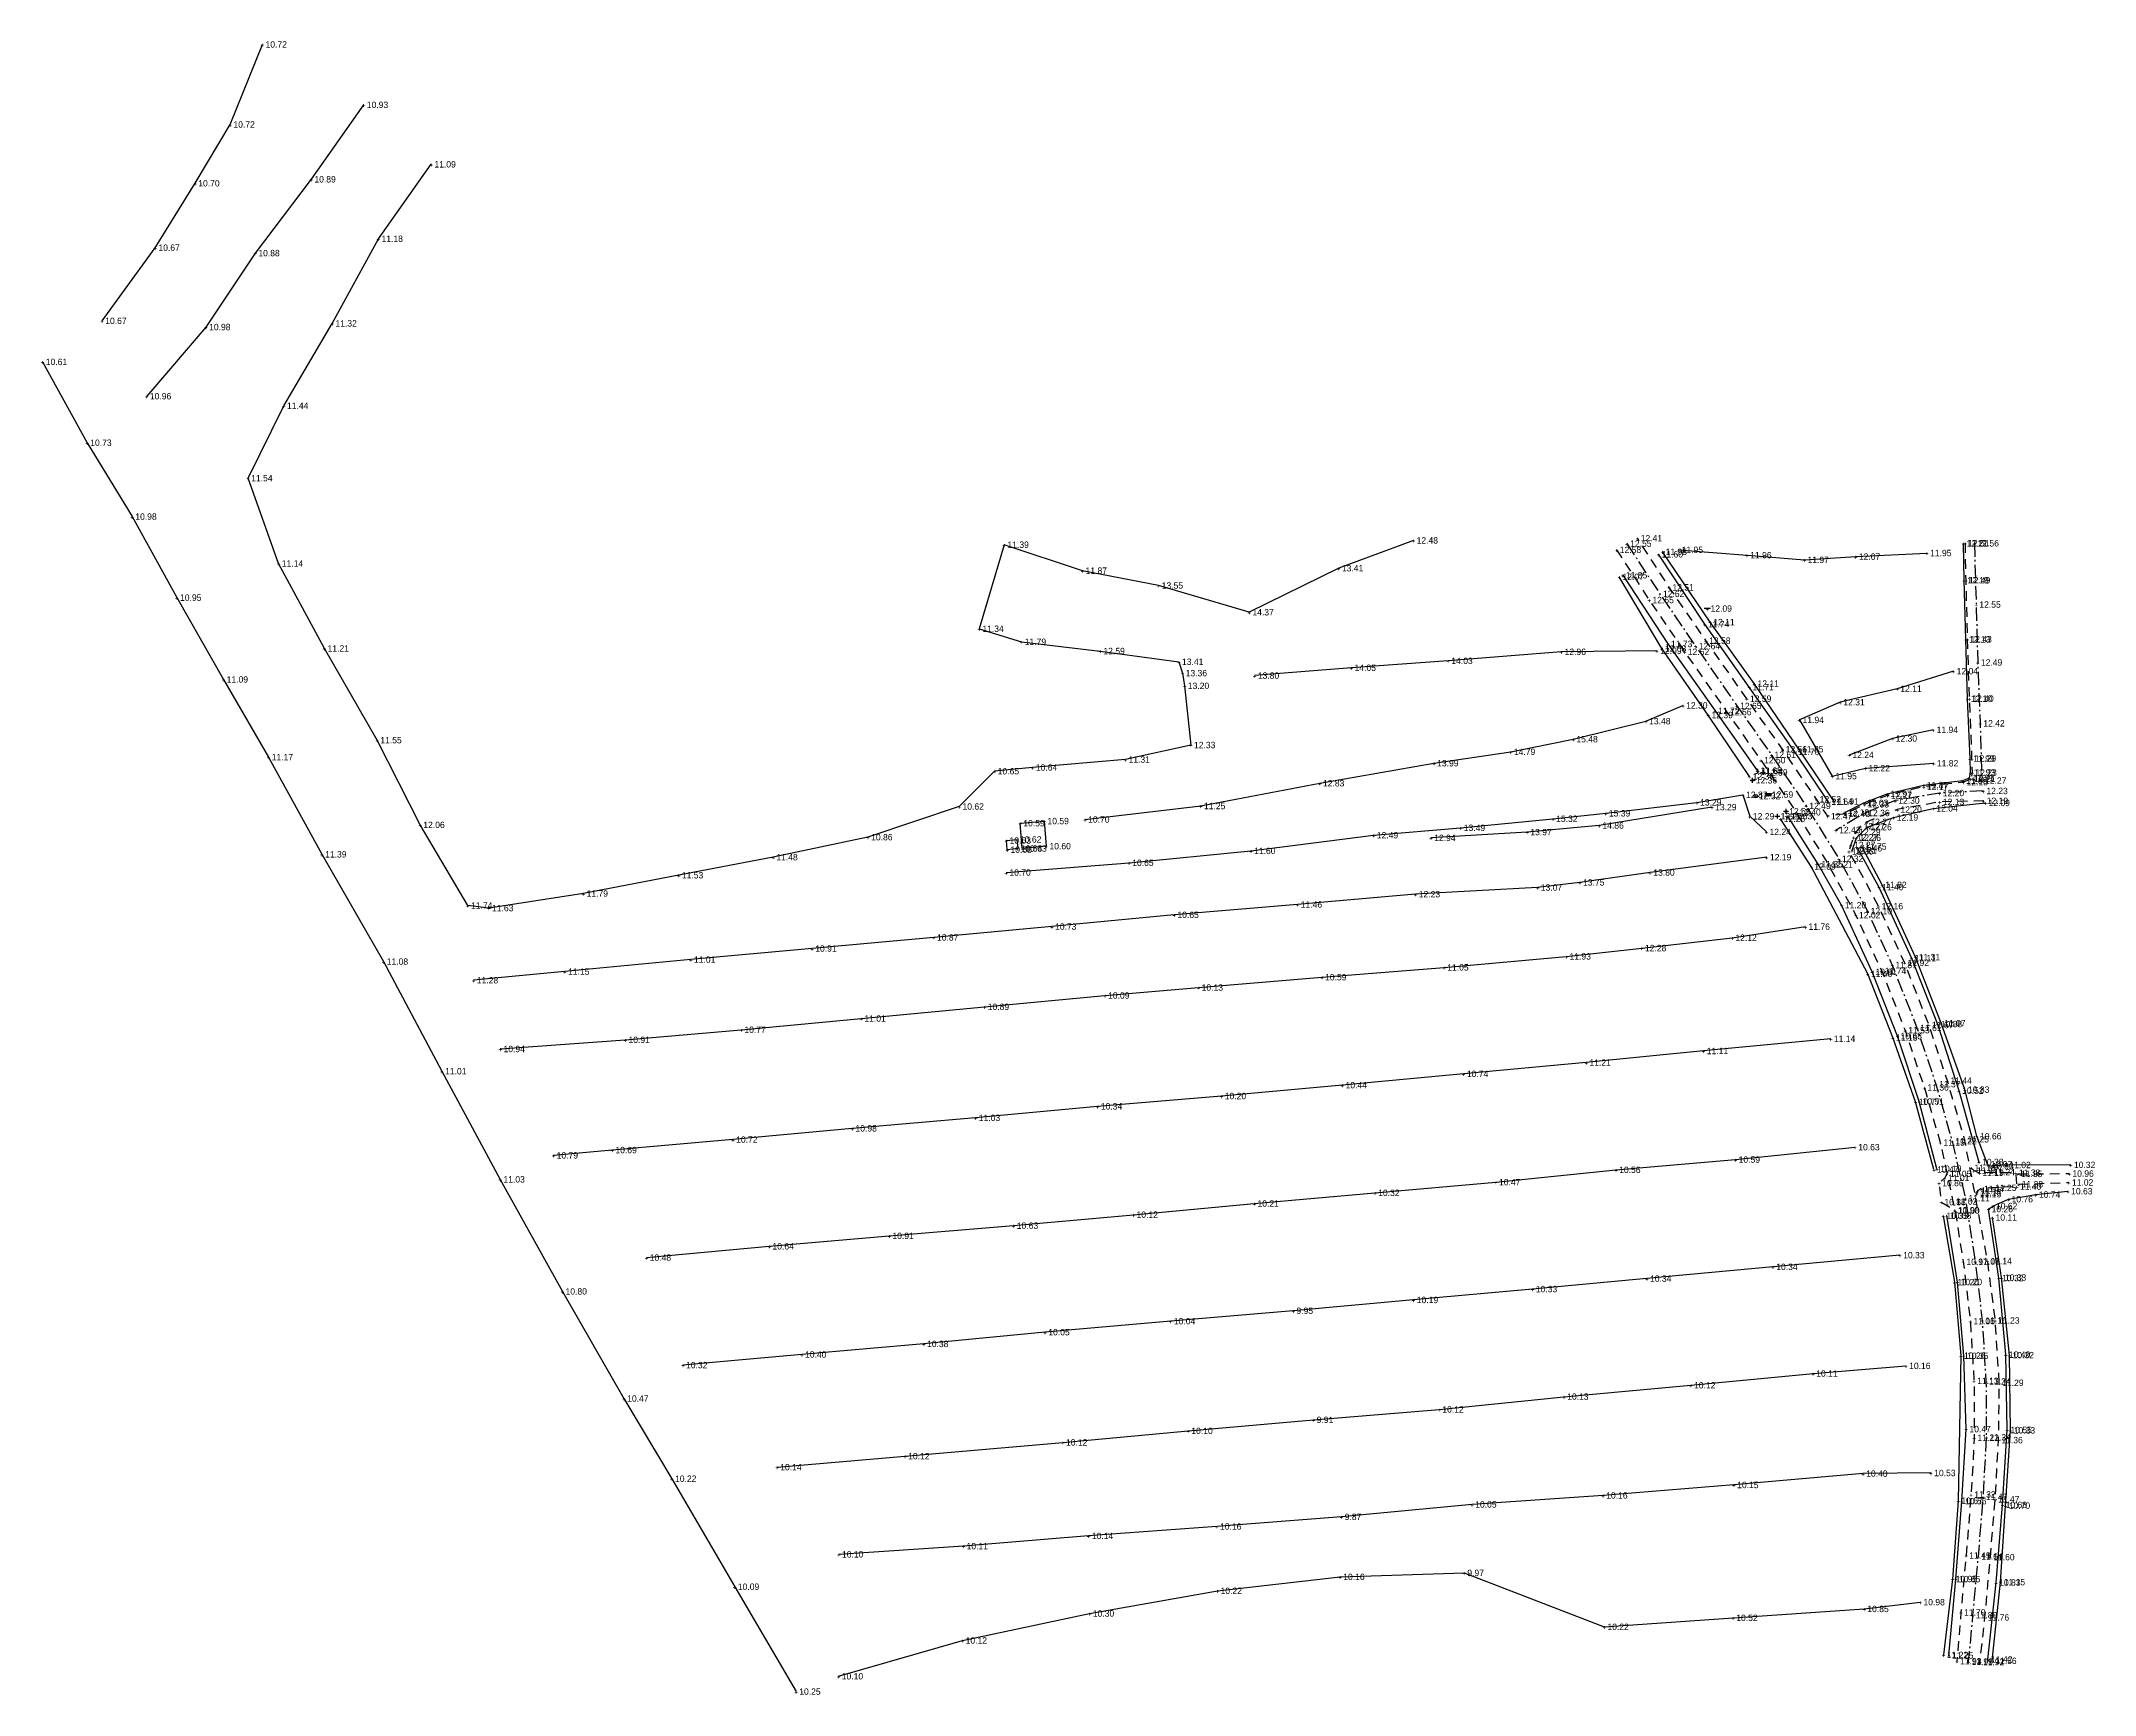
# Model space of a CAD drawing. Header units: metres. Extents: x 119225 to 119868, y 6148173 to 6148690.
import ezdxf
from ezdxf.enums import TextEntityAlignment as Align

# ---------------------------------------------------------------- set-up
doc = ezdxf.new("R2010")
doc.units = ezdxf.units.M
doc.linetypes.add('BH90_KBK', pattern=[5, 3, -2])
doc.linetypes.add('BH90_VAGMITT', pattern=[6.7, 4.2, -1, 0.5, -1])
doc.layers.get('0').update_dxf_attribs({"linetype": 'CONTINUOUS'})
for name, color, linetype in [('ANL_STN', 12, 'BH90_STAKET_H'), ('BYGG_HHL', 12, 'CONTINUOUS'), ('TERR_AHZ', 12, 'CONTINUOUS'), ('TERR_AHZ_1000', 12, 'CONTINUOUS'), ('TERR_ATL', 12, 'CONTINUOUS'), ('TERR_DIB', 12, 'CONTINUOUS'), ('TERR_SLK', 12, 'CONTINUOUS'), ('VA_B20', 12, 'CONTINUOUS'), ('VA_B20_1000', 12, 'CONTINUOUS'), ('VA_TRO', 12, 'CONTINUOUS'), ('VA_TRO_1000', 12, 'CONTINUOUS'), ('VA_VAV', 12, 'CONTINUOUS'), ('VA_VAV_1000', 12, 'CONTINUOUS'), ('VA_VBP', 12, 'CONTINUOUS'), ('VA_VBP_1000', 12, 'CONTINUOUS'), ('VAG_VKA', 12, 'BH90_KBK'), ('VAG_VKG', 12, 'BH90_KBK'), ('VAG_VM', 12, 'BH90_VAGMITT'), ('Z_bef', 4, 'CONTINUOUS')]:
    doc.layers.add(name, color=color, linetype=linetype)
doc.styles.add('FISO', font='FISO')
doc.styles.add('ISO', font='ISO')
doc.linetypes.add('BH90_STAKET_H', pattern='A,2.5,[7,BH90K.SHX,S=0.25,R=0,X=0,Y=0],2.5', length=5)

# ---------------------------------------------------------------- blocks, each defined once
blk = doc.blocks.new('VA_VBP')
at = {"layer": 'VA_VBP_1000'}
blk.add_solid([(-1, 0.5), (-1, -0.5), (1, 0.5), (1, -0.5)], dxfattribs=at)
blk = doc.blocks.new('_MPLUSZH')
at = {"color": 1, "style": 'ISO'}
blk.add_text('+', height=2, dxfattribs=at).set_placement((0, 0), align=Align.MIDDLE)
at = {"style": 'FISO'}
blk.add_attdef('PLUSHÖJD', (1, -1), '', height=2, dxfattribs=at)
blk = doc.blocks.new('VA_TRO')
at = {"layer": 'VA_TRO_1000'}
blk.add_arc((-0.75, 0), 0.75, 270, 90, dxfattribs=at)
blk = doc.blocks.new('TERR_AHZ')
at = {"layer": 'TERR_AHZ_1000'}
for points in [[(-0.77, 0), (0.77, 0)], [(0, -0.77), (0, 0.77)]]:
    blk.add_lwpolyline(points, dxfattribs=at)
blk = doc.blocks.new('VA_B20')
at = {"layer": 'VA_B20_1000'}
blk.add_circle((0, 0), 0.5, dxfattribs=at)
blk = doc.blocks.new('VA_VAV')
at = {"layer": 'VA_VAV_1000'}
blk.add_line((1, 0), (-1, 0), dxfattribs=at)

msp = doc.modelspace()

# ---------------------------------------------------------------- linework, layer by layer
at = {"layer": 'ANL_STN', "extrusion": (1.41091e-08, -2.66725e-08, 1), "flags": 128}
msp.add_lwpolyline([(119539.02, 6148446.03), (119539.63, 6148438.16), (119532.08, 6148437.43), (119531.46, 6148445.35), (119539.02, 6148446.03)], dxfattribs=at)
at = {"layer": 'BYGG_HHL', "extrusion": (1.41091e-08, -2.66725e-08, 1), "flags": 128}
msp.add_lwpolyline([(119530.7, 6148437.44), (119527.43, 6148437.07), (119527.14, 6148439.96), (119530.43, 6148440.28), (119530.7, 6148437.44)], dxfattribs=at)
at = {"layer": 'TERR_ATL', "extrusion": (1.41091e-08, -2.66725e-08, 1), "flags": 128}
for points in [[(119244.07, 6148602.6), (119260.72, 6148625.49), (119273.19, 6148645.64), (119284.2, 6148664.05), (119294.25, 6148689.12)], [(119325.94, 6148670.21), (119309.54, 6148646.89), (119292, 6148623.8), (119276.59, 6148600.65), (119258.06, 6148579)], [(119654.56, 6148533.88), (119631.18, 6148525.17), (119603.17, 6148511.38), (119574.76, 6148519.76), (119550.95, 6148524.39), (119526.5, 6148532.52), (119518.64, 6148506.22), (119531.88, 6148502.15), (119556.53, 6148499.24), (119581.13, 6148495.89), (119582.27, 6148492.33), (119582.95, 6148488.34), (119584.88, 6148469.82), (119564.39, 6148465.29), (119535.38, 6148462.8), (119523.43, 6148461.62), (119512.42, 6148450.58), (119483.83, 6148440.98), (119454.15, 6148434.7), (119424.58, 6148429.06), (119394.74, 6148423.33), (119365.15, 6148418.79), (119358.57, 6148419.58), (119343.64, 6148444.82), (119330.18, 6148471.33), (119313.66, 6148500.07), (119299.35, 6148526.66), (119289.77, 6148553.35), (119300.96, 6148576.02), (119316.13, 6148601.8), (119330.56, 6148628.28), (119347.11, 6148651.58)], [(119737.53, 6148530.92), (119759, 6148529.26), (119776.94, 6148527.78), (119793.01, 6148528.78), (119815.3, 6148529.92)], [(119789.56, 6148448.74), (119795.55, 6148451.73), (119802.87, 6148454.53), (119814.26, 6148457.28), (119826.57, 6148458.67), (119828.6, 6148459.56), (119828.98, 6148461.24), (119828.81, 6148465.59), (119828.04, 6148484.33), (119827.45, 6148502.9), (119826.96, 6148521.38), (119826.73, 6148532.95)], [(119730.82, 6148499.31), (119700.88, 6148499), (119665.44, 6148496.17), (119635.14, 6148494.01), (119604.87, 6148491.55)], [(119823.62, 6148492.93), (119805.98, 6148487.45), (119788.14, 6148483.21), (119775.37, 6148477.67), (119785.66, 6148460.09), (119796.05, 6148462.58), (119817.43, 6148464.11), (119817.43, 6148464.11)], [(119551.75, 6148446.54), (119588, 6148450.74), (119625.25, 6148457.86), (119661, 6148464.12), (119685.01, 6148467.69), (119704.59, 6148471.64), (119727.35, 6148477.3), (119738.95, 6148482.22)], [(119817.35, 6148474.58), (119804.53, 6148471.88), (119790.97, 6148466.7)], [(119527.1, 6148429.9), (119565.55, 6148432.97), (119603.7, 6148436.68), (119642.11, 6148441.59), (119669.34, 6148443.92), (119698.25, 6148446.75), (119714.76, 6148448.45), (119743.31, 6148451.88), (119757.71, 6148454.25), (119759.84, 6148447.51), (119765.04, 6148442.64)], [(119791.88, 6148436.86), (119793.22, 6148440.79), (119796.61, 6148444.14), (119804.88, 6148447.17), (119817.25, 6148450), (119833.59, 6148451.69)], [(119748.01, 6148450.39), (119712.73, 6148444.64), (119690.17, 6148442.57), (119660.08, 6148440.79)], [(119765.17, 6148434.7), (119728.65, 6148429.92), (119706.67, 6148426.83), (119693.44, 6148425.25), (119655.23, 6148423.12), (119618.29, 6148419.91), (119579.69, 6148416.66), (119541.4, 6148412.99), (119504.43, 6148409.6), (119466.33, 6148406.12), (119428.37, 6148402.65), (119388.93, 6148398.9), (119360.38, 6148396.2)], [(119368.75, 6148374.68), (119407.87, 6148377.54), (119444.14, 6148380.7), (119481.7, 6148384.2), (119520.32, 6148387.87), (119557.99, 6148391.42), (119587.28, 6148393.92), (119625.92, 6148397.14), (119664.16, 6148400.23), (119702.43, 6148403.67), (119726.05, 6148406.27), (119754.36, 6148409.51), (119777.25, 6148412.97)], [(119785.19, 6148377.9), (119745.4, 6148374.06), (119708.67, 6148370.44), (119670.32, 6148366.89), (119632.33, 6148363.35), (119594.52, 6148359.96), (119555.72, 6148356.73), (119517.52, 6148353.15), (119478.92, 6148349.84), (119441.57, 6148346.31), (119403.77, 6148343.05), (119385.37, 6148341.37)], [(119414.51, 6148309.39), (119452.93, 6148312.92), (119490.48, 6148316.19), (119529.42, 6148319.39), (119566.9, 6148322.82), (119604.76, 6148326.31), (119642.54, 6148329.67), (119680.36, 6148333.01), (119717.98, 6148336.84), (119755.37, 6148340.06), (119792.83, 6148343.95)], [(119860.34, 6148338.41), (119840.14, 6148338.37), (119834.76, 6148337.97)], [(119806.88, 6148310.16), (119767.15, 6148306.5), (119727.64, 6148302.82), (119691.89, 6148299.54), (119654.61, 6148296.13), (119616.96, 6148292.75), (119578.58, 6148289.49), (119539.27, 6148286.03), (119501.32, 6148282.36), (119463.14, 6148279.07), (119425.88, 6148275.74)], [(119455.37, 6148243.8), (119495.41, 6148247.23), (119544.82, 6148251.55), (119584.05, 6148255.15), (119623.28, 6148258.6), (119662.62, 6148261.87), (119701.69, 6148265.86), (119741.41, 6148269.41), (119779.66, 6148273.1), (119808.74, 6148275.51)], [(119816.57, 6148241.97), (119795.31, 6148241.77), (119754.91, 6148238.22), (119713.92, 6148234.96), (119672.91, 6148232.12), (119632.06, 6148228.24), (119593.03, 6148225.22), (119552.91, 6148222.26), (119513.7, 6148219.09), (119474.7, 6148216.51)], [(119474.62, 6148178.34), (119513.39, 6148189.56), (119553.22, 6148197.99), (119593.2, 6148205.1), (119631.6, 6148209.45), (119670.44, 6148210.69), (119714.3, 6148193.83), (119754.63, 6148196.63), (119795.65, 6148199.42), (119813.22, 6148201.54)]]:
    msp.add_lwpolyline(points, dxfattribs=at)
at = {"layer": 'TERR_DIB', "extrusion": (1.41091e-08, -2.66725e-08, 1), "flags": 128}
for points in [[(119786.29, 6148452.16), (119775.25, 6148468.51), (119761.28, 6148489.06), (119747.45, 6148508.3), (119732.51, 6148530.3)], [(119720.07, 6148522.96), (119734.18, 6148501.45), (119748.98, 6148480.55), (119762.22, 6148461.83)], [(119818.46, 6148337.21), (119812.93, 6148358.27), (119806.06, 6148378.74), (119798.2, 6148398.79), (119788.61, 6148419.72), (119781.28, 6148432.53), (119771.74, 6148447.55)], [(119834.31, 6148338.6), (119830.94, 6148347.38), (119827.18, 6148361.96), (119819.72, 6148382.75), (119811.75, 6148403.44), (119801.28, 6148426.06), (119794.95, 6148438.04)], [(119834.4, 6148183.63), (119836.94, 6148207.68), (119838.94, 6148231.98), (119840.44, 6148255.43), (119839.96, 6148279.01), (119837.82, 6148302.98), (119834.56, 6148324.59), (119835.91, 6148325.52), (119840.81, 6148327.65), (119849.36, 6148329.11), (119859.45, 6148330.16)], [(119822.18, 6148184.87), (119824.35, 6148208.76), (119826.27, 6148233.13), (119827.61, 6148255.72), (119826.87, 6148278.65), (119824.87, 6148301.75), (119821.52, 6148322.57)]]:
    msp.add_lwpolyline(points, dxfattribs=at)
at = {"layer": 'TERR_SLK', "extrusion": (1.41091e-08, -2.66725e-08, 1), "flags": 128}
for points in [[(119225.47, 6148589.73), (119239.38, 6148564.44), (119253.48, 6148541.32), (119267.49, 6148515.95), (119282.08, 6148490.35), (119296.18, 6148466.04), (119312.91, 6148435.61), (119332.19, 6148402.03), (119350.45, 6148367.71), (119368.72, 6148333.88), (119388.16, 6148298.82), (119407.45, 6148265.3), (119422.44, 6148240.18), (119442.1, 6148206.38), (119461.32, 6148173.53)], [(119784.43, 6148452.1), (119773.93, 6148467.65), (119759.7, 6148487.95), (119745.75, 6148507.62), (119731.27, 6148529.51)], [(119759.76, 6148459.99), (119746.88, 6148479.21), (119732.3, 6148500), (119718.99, 6148522.46)], [(119817.51, 6148336.95), (119811.74, 6148358.17), (119804.66, 6148378.24), (119796.76, 6148398.19), (119779.07, 6148431.8), (119769.49, 6148446.68)], [(119793.58, 6148437.49), (119800.29, 6148425.35), (119810.47, 6148403.13), (119818.64, 6148382.47), (119825.32, 6148361.64), (119831.58, 6148339.31)], [(119820.4, 6148322.44), (119823.9, 6148301.68), (119825.92, 6148278.7), (119825.08, 6148233.3), (119823.3, 6148208.79), (119820.54, 6148185.02)], [(119835.69, 6148183.16), (119838.35, 6148207.83), (119839.94, 6148231.73), (119841.49, 6148255.3), (119841.11, 6148278.84), (119838.69, 6148303.15), (119835.8, 6148321.93)]]:
    msp.add_lwpolyline(points, dxfattribs=at)
at = {"layer": 'VAG_VKA', "extrusion": (1.41091e-08, -2.66725e-08, 1), "flags": 128}
for points in [[(119827.23, 6148532.96), (119827.46, 6148521.39), (119827.95, 6148502.91), (119828.54, 6148484.34), (119829.31, 6148465.61), (119829.48, 6148461.19), (119829.03, 6148459.2), (119826.71, 6148458.19), (119814.35, 6148456.78), (119803.02, 6148454.05), (119795.75, 6148451.27), (119789.79, 6148448.29), (119784.27, 6148447.55), (119780.73, 6148452.83), (119770.08, 6148468.5), (119758.93, 6148484.32), (119746.15, 6148502.49), (119734.65, 6148519.17), (119724.72, 6148534.54)], [(119718.17, 6148530.91), (119728.39, 6148515.21), (119739.47, 6148499.01), (119752.7, 6148480.14), (119763.32, 6148465.06), (119774.38, 6148448.76), (119784.43, 6148432.42), (119793.05, 6148416.58), (119801.15, 6148399.1), (119808.47, 6148380.56), (119814.47, 6148362.64), (119819.49, 6148345.41), (119823.41, 6148326.98), (119824.14, 6148324.12), (119826.67, 6148308.07), (119828.88, 6148289.47), (119830.05, 6148270.81), (119830.13, 6148253.01), (119829.13, 6148235.25), (119827.56, 6148216.18), (119825.95, 6148198.34), (119824.68, 6148183.06)], [(119833.04, 6148452.36), (119819.3, 6148452.01), (119806.03, 6148449.62), (119796.61, 6148445.78), (119794.49, 6148444.41), (119793.12, 6148442.64), (119792.36, 6148440.93), (119791.5, 6148438.55), (119790.87, 6148436.53), (119800.14, 6148419.37), (119808.28, 6148401.65), (119815.9, 6148382.19), (119821.67, 6148364.78), (119827.01, 6148346.42), (119834.2, 6148308.32), (119836.61, 6148289.72), (119837.87, 6148270.2), (119837.62, 6148252.27), (119836.57, 6148233.73), (119835.06, 6148215.61), (119833.36, 6148196.75), (119831.82, 6148182.8)], [(119821.52, 6148335.6), (119820.92, 6148334.35), (119819.1, 6148332.72), (119819.77, 6148326.77), (119824.01, 6148324.21)], [(119829.16, 6148337.5), (119829.97, 6148336.66), (119831.67, 6148335.93), (119835.17, 6148336.15), (119843.13, 6148335.95), (119843.43, 6148331.6), (119835.65, 6148331.23), (119832.17, 6148330.93), (119831.24, 6148330.39), (119830.88, 6148329.82), (119830.87, 6148329.24)]]:
    msp.add_lwpolyline(points, dxfattribs=at)
at = {"layer": 'VAG_VKG', "extrusion": (1.41091e-08, -2.66725e-08, 1), "flags": 128}
for points in [[(119843.76, 6148335.58), (119859.85, 6148335.69)], [(119843.98, 6148332.35), (119859.71, 6148332.91)]]:
    msp.add_lwpolyline(points, dxfattribs=at)
at = {"layer": 'VAG_VM', "extrusion": (1.41091e-08, -2.66725e-08, 1), "flags": 128}
for points in [[(119721.4, 6148532.87), (119731.69, 6148517.15), (119742.87, 6148500.8), (119755.85, 6148482.08), (119766.61, 6148466.79), (119777.5, 6148450.77), (119787.72, 6148434.23), (119796.7, 6148417.86), (119804.44, 6148400.97), (119812.2, 6148381.28), (119818.12, 6148363.66), (119823.19, 6148345.84), (119827.31, 6148327.97), (119830.45, 6148308.21), (119832.61, 6148289.72), (119833.79, 6148270.64), (119833.9, 6148253.13), (119832.82, 6148234.48), (119831.32, 6148215.85), (119829.62, 6148197.46), (119828.27, 6148182.9)], [(119830.16, 6148532.96), (119830.72, 6148513.8), (119831.2, 6148495.67), (119831.97, 6148476.61), (119832.51, 6148458.7)], [(119832.92, 6148455.44), (119819.27, 6148454.79), (119805.33, 6148452.42), (119795.94, 6148448.55), (119786.85, 6148443.22)]]:
    msp.add_lwpolyline(points, dxfattribs=at)

# ---------------------------------------------------------------- block references
at = {"layer": 'TERR_AHZ', "extrusion": (1.41091e-08, -2.66725e-08, 1), "xscale": 0.9999947511315105, "yscale": 0.9999947511315105, "zscale": 0.9999947511315105, "rotation": 0.0449887309207433}
for p in [(119760.75, 6148458.78, -0.16), (119764.01, 6148461.25, -0.16), (119768.52, 6148447.55, -0.16), (119771.2, 6148449.07, -0.16)]:
    msp.add_blockref('TERR_AHZ', p, dxfattribs=at)
at = {"layer": 'VA_B20', "extrusion": (1.41091e-08, -2.66725e-08, 1), "xscale": 0.9999947511315105, "yscale": 0.9999947511315105, "zscale": 0.9999947511315105, "rotation": 0.0449887309207433}
msp.add_blockref('VA_B20', (119761.73, 6148453.86, -0.16), dxfattribs=at)
at = {"layer": 'VA_TRO', "extrusion": (1.41091e-08, -2.66725e-08, 1), "xscale": 0.9999947511315105, "yscale": 0.9999947511315105, "zscale": 0.9999947511315105, "rotation": 0.0449887309207433}
msp.add_blockref('VA_TRO', (119762.51, 6148461.65, -0.16), dxfattribs=at)
at = {"layer": 'VA_VAV', "extrusion": (1.41091e-08, -2.66725e-08, 1), "xscale": 0.9999947511315105, "yscale": 0.9999947511315105, "zscale": 0.9999947511315105, "rotation": 0.0449887309207433}
msp.add_blockref('VA_VAV', (119746.58, 6148512.54, -0.16), dxfattribs=at)
at = {"layer": 'VA_VBP', "extrusion": (1.41091e-08, -2.66725e-08, 1), "xscale": 0.9999947511315105, "yscale": 0.9999947511315105, "zscale": 0.9999947511315105, "rotation": 0.0449887309207433}
msp.add_blockref('VA_VBP', (119765.76, 6148454.31, -0.16), dxfattribs=at)
at = {"layer": 'Z_bef', "extrusion": (1.41091e-08, -2.66725e-08, 1)}
ref = msp.add_blockref('_MPLUSZH', (119294.25, 6148689.12, -0.16), dxfattribs=dict(at, xscale=0.9999947511315105, yscale=0.9999947511315105, zscale=0.9999947511315105, rotation=0.0449887309207433))
ref.add_attrib('PLUSHÖJD', '10.72', (119295.25, 6148688.12, -0.16), dxfattribs={"layer": '0', "extrusion": (1.41091e-08, -2.66725e-08, 1), "height": 2, "rotation": 0.04499, "style": 'FISO', "oblique": 360})
ref = msp.add_blockref('_MPLUSZH', (119325.94, 6148670.21, -0.16), dxfattribs=dict(at, xscale=0.9999947511315105, yscale=0.9999947511315105, zscale=0.9999947511315105, rotation=0.0449887309207433))
ref.add_attrib('PLUSHÖJD', '10.93', (119326.95, 6148669.21, -0.16), dxfattribs={"layer": '0', "extrusion": (1.41091e-08, -2.66725e-08, 1), "height": 2, "rotation": 0.04499, "style": 'FISO', "oblique": 360})
ref = msp.add_blockref('_MPLUSZH', (119284.2, 6148664.05, -0.16), dxfattribs=dict(at, xscale=0.9999947511315105, yscale=0.9999947511315105, zscale=0.9999947511315105, rotation=0.0449887309207433))
ref.add_attrib('PLUSHÖJD', '10.72', (119285.2, 6148663.05, -0.16), dxfattribs={"layer": '0', "extrusion": (1.41091e-08, -2.66725e-08, 1), "height": 2, "rotation": 0.04499, "style": 'FISO', "oblique": 360})
ref = msp.add_blockref('_MPLUSZH', (119347.11, 6148651.58, -0.16), dxfattribs=dict(at, xscale=0.9999947511315105, yscale=0.9999947511315105, zscale=0.9999947511315105, rotation=0.0449887309207433))
ref.add_attrib('PLUSHÖJD', '11.09', (119348.12, 6148650.58, -0.16), dxfattribs={"layer": '0', "extrusion": (1.41091e-08, -2.66725e-08, 1), "height": 2, "rotation": 0.04499, "style": 'FISO', "oblique": 360})
ref = msp.add_blockref('_MPLUSZH', (119273.19, 6148645.64, -0.16), dxfattribs=dict(at, xscale=0.9999947511315105, yscale=0.9999947511315105, zscale=0.9999947511315105, rotation=0.0449887309207433))
ref.add_attrib('PLUSHÖJD', '10.70', (119274.19, 6148644.64, -0.16), dxfattribs={"layer": '0', "extrusion": (1.41091e-08, -2.66725e-08, 1), "height": 2, "rotation": 0.04499, "style": 'FISO', "oblique": 360})
ref = msp.add_blockref('_MPLUSZH', (119309.54, 6148646.89, -0.16), dxfattribs=dict(at, xscale=0.9999947511315105, yscale=0.9999947511315105, zscale=0.9999947511315105, rotation=0.0449887309207433))
ref.add_attrib('PLUSHÖJD', '10.89', (119310.54, 6148645.89, -0.16), dxfattribs={"layer": '0', "extrusion": (1.41091e-08, -2.66725e-08, 1), "height": 2, "rotation": 0.04499, "style": 'FISO', "oblique": 360})
ref = msp.add_blockref('_MPLUSZH', (119260.72, 6148625.49, -0.16), dxfattribs=dict(at, xscale=0.9999947511315105, yscale=0.9999947511315105, zscale=0.9999947511315105, rotation=0.0449887309207433))
ref.add_attrib('PLUSHÖJD', '10.67', (119261.72, 6148624.49, -0.16), dxfattribs={"layer": '0', "extrusion": (1.41091e-08, -2.66725e-08, 1), "height": 2, "rotation": 0.04499, "style": 'FISO', "oblique": 360})
ref = msp.add_blockref('_MPLUSZH', (119292, 6148623.8, -0.16), dxfattribs=dict(at, xscale=0.9999947511315105, yscale=0.9999947511315105, zscale=0.9999947511315105, rotation=0.0449887309207433))
ref.add_attrib('PLUSHÖJD', '10.88', (119293, 6148622.8, -0.16), dxfattribs={"layer": '0', "extrusion": (1.41091e-08, -2.66725e-08, 1), "height": 2, "rotation": 0.04499, "style": 'FISO', "oblique": 360})
ref = msp.add_blockref('_MPLUSZH', (119330.56, 6148628.28, -0.16), dxfattribs=dict(at, xscale=0.9999947511315105, yscale=0.9999947511315105, zscale=0.9999947511315105, rotation=0.0449887309207433))
ref.add_attrib('PLUSHÖJD', '11.18', (119331.56, 6148627.28, -0.16), dxfattribs={"layer": '0', "extrusion": (1.41091e-08, -2.66725e-08, 1), "height": 2, "rotation": 0.04499, "style": 'FISO', "oblique": 360})
ref = msp.add_blockref('_MPLUSZH', (119244.07, 6148602.6, -0.16), dxfattribs=dict(at, xscale=0.9999947511315105, yscale=0.9999947511315105, zscale=0.9999947511315105, rotation=0.0449887309207433))
ref.add_attrib('PLUSHÖJD', '10.67', (119245.07, 6148601.6, -0.16), dxfattribs={"layer": '0', "extrusion": (1.41091e-08, -2.66725e-08, 1), "height": 2, "rotation": 0.04499, "style": 'FISO', "oblique": 360})
ref = msp.add_blockref('_MPLUSZH', (119276.59, 6148600.65, -0.16), dxfattribs=dict(at, xscale=0.9999947511315105, yscale=0.9999947511315105, zscale=0.9999947511315105, rotation=0.0449887309207433))
ref.add_attrib('PLUSHÖJD', '10.98', (119277.59, 6148599.65, -0.16), dxfattribs={"layer": '0', "extrusion": (1.41091e-08, -2.66725e-08, 1), "height": 2, "rotation": 0.04499, "style": 'FISO', "oblique": 360})
ref = msp.add_blockref('_MPLUSZH', (119316.13, 6148601.8, -0.16), dxfattribs=dict(at, xscale=0.9999947511315105, yscale=0.9999947511315105, zscale=0.9999947511315105, rotation=0.0449887309207433))
ref.add_attrib('PLUSHÖJD', '11.32', (119317.13, 6148600.8, -0.16), dxfattribs={"layer": '0', "extrusion": (1.41091e-08, -2.66725e-08, 1), "height": 2, "rotation": 0.04499, "style": 'FISO', "oblique": 360})
ref = msp.add_blockref('_MPLUSZH', (119225.47, 6148589.73, -0.16), dxfattribs=dict(at, xscale=0.9999947511315105, yscale=0.9999947511315105, zscale=0.9999947511315105, rotation=0.0449887309207433))
ref.add_attrib('PLUSHÖJD', '10.61', (119226.47, 6148588.73, -0.16), dxfattribs={"layer": '0', "extrusion": (1.41091e-08, -2.66725e-08, 1), "height": 2, "rotation": 0.04499, "style": 'FISO', "oblique": 360})
ref = msp.add_blockref('_MPLUSZH', (119258.06, 6148579, -0.16), dxfattribs=dict(at, xscale=0.9999947511315105, yscale=0.9999947511315105, zscale=0.9999947511315105, rotation=0.0449887309207433))
ref.add_attrib('PLUSHÖJD', '10.96', (119259.06, 6148578, -0.16), dxfattribs={"layer": '0', "extrusion": (1.41091e-08, -2.66725e-08, 1), "height": 2, "rotation": 0.04499, "style": 'FISO', "oblique": 360})
ref = msp.add_blockref('_MPLUSZH', (119300.96, 6148576.02, -0.16), dxfattribs=dict(at, xscale=0.9999947511315105, yscale=0.9999947511315105, zscale=0.9999947511315105, rotation=0.0449887309207433))
ref.add_attrib('PLUSHÖJD', '11.44', (119301.96, 6148575.02, -0.16), dxfattribs={"layer": '0', "extrusion": (1.41091e-08, -2.66725e-08, 1), "height": 2, "rotation": 0.04499, "style": 'FISO', "oblique": 360})
ref = msp.add_blockref('_MPLUSZH', (119239.38, 6148564.44, -0.16), dxfattribs=dict(at, xscale=0.9999947511315105, yscale=0.9999947511315105, zscale=0.9999947511315105, rotation=0.0449887309207433))
ref.add_attrib('PLUSHÖJD', '10.73', (119240.38, 6148563.44, -0.16), dxfattribs={"layer": '0', "extrusion": (1.41091e-08, -2.66725e-08, 1), "height": 2, "rotation": 0.04499, "style": 'FISO', "oblique": 360})
ref = msp.add_blockref('_MPLUSZH', (119289.77, 6148553.35, -0.16), dxfattribs=dict(at, xscale=0.9999947511315105, yscale=0.9999947511315105, zscale=0.9999947511315105, rotation=0.0449887309207433))
ref.add_attrib('PLUSHÖJD', '11.54', (119290.77, 6148552.35, -0.16), dxfattribs={"layer": '0', "extrusion": (1.41091e-08, -2.66725e-08, 1), "height": 2, "rotation": 0.04499, "style": 'FISO', "oblique": 360})
ref = msp.add_blockref('_MPLUSZH', (119253.48, 6148541.32, -0.16), dxfattribs=dict(at, xscale=0.9999947511315105, yscale=0.9999947511315105, zscale=0.9999947511315105, rotation=0.0449887309207433))
ref.add_attrib('PLUSHÖJD', '10.98', (119254.49, 6148540.32, -0.16), dxfattribs={"layer": '0', "extrusion": (1.41091e-08, -2.66725e-08, 1), "height": 2, "rotation": 0.04499, "style": 'FISO', "oblique": 360})
ref = msp.add_blockref('_MPLUSZH', (119654.56, 6148533.88, -0.16), dxfattribs=dict(at, xscale=0.9999947511315105, yscale=0.9999947511315105, zscale=0.9999947511315105, rotation=0.0449887309207433))
ref.add_attrib('PLUSHÖJD', '12.48', (119655.57, 6148532.88, -0.16), dxfattribs={"layer": '0', "extrusion": (1.41091e-08, -2.66725e-08, 1), "height": 2, "rotation": 0.04499, "style": 'FISO', "oblique": 360})
ref = msp.add_blockref('_MPLUSZH', (119724.72, 6148534.54, -0.16), dxfattribs=dict(at, xscale=0.9999947511315105, yscale=0.9999947511315105, zscale=0.9999947511315105, rotation=0.0449887309207433))
ref.add_attrib('PLUSHÖJD', '12.41', (119725.72, 6148533.54, -0.16), dxfattribs={"layer": '0', "extrusion": (1.41091e-08, -2.66725e-08, 1), "height": 2, "rotation": 0.04499, "style": 'FISO', "oblique": 360})
ref = msp.add_blockref('_MPLUSZH', (119526.5, 6148532.52, -0.16), dxfattribs=dict(at, xscale=0.9999947511315105, yscale=0.9999947511315105, zscale=0.9999947511315105, rotation=0.0449887309207433))
ref.add_attrib('PLUSHÖJD', '11.39', (119527.5, 6148531.52, -0.16), dxfattribs={"layer": '0', "extrusion": (1.41091e-08, -2.66725e-08, 1), "height": 2, "rotation": 0.04499, "style": 'FISO', "oblique": 360})
ref = msp.add_blockref('_MPLUSZH', (119718.17, 6148530.91, -0.16), dxfattribs=dict(at, xscale=0.9999947511315105, yscale=0.9999947511315105, zscale=0.9999947511315105, rotation=0.0449887309207433))
ref.add_attrib('PLUSHÖJD', '12.58', (119719.17, 6148529.91, -0.16), dxfattribs={"layer": '0', "extrusion": (1.41091e-08, -2.66725e-08, 1), "height": 2, "rotation": 0.04499, "style": 'FISO', "oblique": 360})
ref = msp.add_blockref('_MPLUSZH', (119721.4, 6148532.87, -0.16), dxfattribs=dict(at, xscale=0.9999947511315105, yscale=0.9999947511315105, zscale=0.9999947511315105, rotation=0.0449887309207433))
ref.add_attrib('PLUSHÖJD', '12.55', (119722.4, 6148531.87, -0.16), dxfattribs={"layer": '0', "extrusion": (1.41091e-08, -2.66725e-08, 1), "height": 2, "rotation": 0.04499, "style": 'FISO', "oblique": 360})
ref = msp.add_blockref('_MPLUSZH', (119731.27, 6148529.51, -0.16), dxfattribs=dict(at, xscale=0.9999947511315105, yscale=0.9999947511315105, zscale=0.9999947511315105, rotation=0.0449887309207433))
ref.add_attrib('PLUSHÖJD', '11.60', (119732.27, 6148528.51, -0.16), dxfattribs={"layer": '0', "extrusion": (1.41091e-08, -2.66725e-08, 1), "height": 2, "rotation": 0.04499, "style": 'FISO', "oblique": 360})
ref = msp.add_blockref('_MPLUSZH', (119732.51, 6148530.3, -0.16), dxfattribs=dict(at, xscale=0.9999947511315105, yscale=0.9999947511315105, zscale=0.9999947511315105, rotation=0.0449887309207433))
ref.add_attrib('PLUSHÖJD', '11.95', (119733.51, 6148529.31, -0.16), dxfattribs={"layer": '0', "extrusion": (1.41091e-08, -2.66725e-08, 1), "height": 2, "rotation": 0.04499, "style": 'FISO', "oblique": 360})
ref = msp.add_blockref('_MPLUSZH', (119737.53, 6148530.92, -0.16), dxfattribs=dict(at, xscale=0.9999947511315105, yscale=0.9999947511315105, zscale=0.9999947511315105, rotation=0.0449887309207433))
ref.add_attrib('PLUSHÖJD', '11.95', (119738.53, 6148529.92, -0.16), dxfattribs={"layer": '0', "extrusion": (1.41091e-08, -2.66725e-08, 1), "height": 2, "rotation": 0.04499, "style": 'FISO', "oblique": 360})
ref = msp.add_blockref('_MPLUSZH', (119759, 6148529.26, -0.16), dxfattribs=dict(at, xscale=0.9999947511315105, yscale=0.9999947511315105, zscale=0.9999947511315105, rotation=0.0449887309207433))
ref.add_attrib('PLUSHÖJD', '11.96', (119760, 6148528.26, -0.16), dxfattribs={"layer": '0', "extrusion": (1.41091e-08, -2.66725e-08, 1), "height": 2, "rotation": 0.04499, "style": 'FISO', "oblique": 360})
ref = msp.add_blockref('_MPLUSZH', (119776.94, 6148527.78, -0.16), dxfattribs=dict(at, xscale=0.9999947511315105, yscale=0.9999947511315105, zscale=0.9999947511315105, rotation=0.0449887309207433))
ref.add_attrib('PLUSHÖJD', '11.97', (119777.94, 6148526.78, -0.16), dxfattribs={"layer": '0', "extrusion": (1.41091e-08, -2.66725e-08, 1), "height": 2, "rotation": 0.04499, "style": 'FISO', "oblique": 360})
ref = msp.add_blockref('_MPLUSZH', (119793.01, 6148528.78, -0.16), dxfattribs=dict(at, xscale=0.9999947511315105, yscale=0.9999947511315105, zscale=0.9999947511315105, rotation=0.0449887309207433))
ref.add_attrib('PLUSHÖJD', '12.07', (119794.01, 6148527.79, -0.16), dxfattribs={"layer": '0', "extrusion": (1.41091e-08, -2.66725e-08, 1), "height": 2, "rotation": 0.04499, "style": 'FISO', "oblique": 360})
ref = msp.add_blockref('_MPLUSZH', (119815.3, 6148529.92, -0.16), dxfattribs=dict(at, xscale=0.9999947511315105, yscale=0.9999947511315105, zscale=0.9999947511315105, rotation=0.0449887309207433))
ref.add_attrib('PLUSHÖJD', '11.95', (119816.3, 6148528.92, -0.16), dxfattribs={"layer": '0', "extrusion": (1.41091e-08, -2.66725e-08, 1), "height": 2, "rotation": 0.04499, "style": 'FISO', "oblique": 360})
ref = msp.add_blockref('_MPLUSZH', (119826.73, 6148532.95, -0.16), dxfattribs=dict(at, xscale=0.9999947511315105, yscale=0.9999947511315105, zscale=0.9999947511315105, rotation=0.0449887309207433))
ref.add_attrib('PLUSHÖJD', '12.21', (119827.73, 6148531.95, -0.16), dxfattribs={"layer": '0', "extrusion": (1.41091e-08, -2.66725e-08, 1), "height": 2, "rotation": 0.04499, "style": 'FISO', "oblique": 360})
ref = msp.add_blockref('_MPLUSZH', (119827.23, 6148532.96, -0.16), dxfattribs=dict(at, xscale=0.9999947511315105, yscale=0.9999947511315105, zscale=0.9999947511315105, rotation=0.0449887309207433))
ref.add_attrib('PLUSHÖJD', '12.51', (119828.23, 6148531.96, -0.16), dxfattribs={"layer": '0', "extrusion": (1.41091e-08, -2.66725e-08, 1), "height": 2, "rotation": 0.04499, "style": 'FISO', "oblique": 360})
ref = msp.add_blockref('_MPLUSZH', (119830.16, 6148532.96, -0.16), dxfattribs=dict(at, xscale=0.9999947511315105, yscale=0.9999947511315105, zscale=0.9999947511315105, rotation=0.0449887309207433))
ref.add_attrib('PLUSHÖJD', '12.56', (119831.16, 6148531.96, -0.16), dxfattribs={"layer": '0', "extrusion": (1.41091e-08, -2.66725e-08, 1), "height": 2, "rotation": 0.04499, "style": 'FISO', "oblique": 360})
ref = msp.add_blockref('_MPLUSZH', (119299.35, 6148526.66, -0.16), dxfattribs=dict(at, xscale=0.9999947511315105, yscale=0.9999947511315105, zscale=0.9999947511315105, rotation=0.0449887309207433))
ref.add_attrib('PLUSHÖJD', '11.14', (119300.35, 6148525.66, -0.16), dxfattribs={"layer": '0', "extrusion": (1.41091e-08, -2.66725e-08, 1), "height": 2, "rotation": 0.04499, "style": 'FISO', "oblique": 360})
ref = msp.add_blockref('_MPLUSZH', (119550.95, 6148524.39, -0.16), dxfattribs=dict(at, xscale=0.9999947511315105, yscale=0.9999947511315105, zscale=0.9999947511315105, rotation=0.0449887309207433))
ref.add_attrib('PLUSHÖJD', '11.87', (119551.95, 6148523.39, -0.16), dxfattribs={"layer": '0', "extrusion": (1.41091e-08, -2.66725e-08, 1), "height": 2, "rotation": 0.04499, "style": 'FISO', "oblique": 360})
ref = msp.add_blockref('_MPLUSZH', (119631.18, 6148525.17, -0.16), dxfattribs=dict(at, xscale=0.9999947511315105, yscale=0.9999947511315105, zscale=0.9999947511315105, rotation=0.0449887309207433))
ref.add_attrib('PLUSHÖJD', '13.41', (119632.18, 6148524.17, -0.16), dxfattribs={"layer": '0', "extrusion": (1.41091e-08, -2.66725e-08, 1), "height": 2, "rotation": 0.04499, "style": 'FISO', "oblique": 360})
ref = msp.add_blockref('_MPLUSZH', (119718.99, 6148522.46, -0.16), dxfattribs=dict(at, xscale=0.9999947511315105, yscale=0.9999947511315105, zscale=0.9999947511315105, rotation=0.0449887309207433))
ref.add_attrib('PLUSHÖJD', '12.07', (119719.99, 6148521.46, -0.16), dxfattribs={"layer": '0', "extrusion": (1.41091e-08, -2.66725e-08, 1), "height": 2, "rotation": 0.04499, "style": 'FISO', "oblique": 360})
ref = msp.add_blockref('_MPLUSZH', (119720.07, 6148522.96, -0.16), dxfattribs=dict(at, xscale=0.9999947511315105, yscale=0.9999947511315105, zscale=0.9999947511315105, rotation=0.0449887309207433))
ref.add_attrib('PLUSHÖJD', '11.85', (119721.07, 6148521.96, -0.16), dxfattribs={"layer": '0', "extrusion": (1.41091e-08, -2.66725e-08, 1), "height": 2, "rotation": 0.04499, "style": 'FISO', "oblique": 360})
ref = msp.add_blockref('_MPLUSZH', (119826.96, 6148521.38, -0.16), dxfattribs=dict(at, xscale=0.9999947511315105, yscale=0.9999947511315105, zscale=0.9999947511315105, rotation=0.0449887309207433))
ref.add_attrib('PLUSHÖJD', '12.19', (119827.96, 6148520.38, -0.16), dxfattribs={"layer": '0', "extrusion": (1.41091e-08, -2.66725e-08, 1), "height": 2, "rotation": 0.04499, "style": 'FISO', "oblique": 360})
ref = msp.add_blockref('_MPLUSZH', (119827.46, 6148521.39, -0.16), dxfattribs=dict(at, xscale=0.9999947511315105, yscale=0.9999947511315105, zscale=0.9999947511315105, rotation=0.0449887309207433))
ref.add_attrib('PLUSHÖJD', '12.49', (119828.46, 6148520.39, -0.16), dxfattribs={"layer": '0', "extrusion": (1.41091e-08, -2.66725e-08, 1), "height": 2, "rotation": 0.04499, "style": 'FISO', "oblique": 360})
ref = msp.add_blockref('_MPLUSZH', (119267.49, 6148515.95, -0.16), dxfattribs=dict(at, xscale=0.9999947511315105, yscale=0.9999947511315105, zscale=0.9999947511315105, rotation=0.0449887309207433))
ref.add_attrib('PLUSHÖJD', '10.95', (119268.49, 6148514.95, -0.16), dxfattribs={"layer": '0', "extrusion": (1.41091e-08, -2.66725e-08, 1), "height": 2, "rotation": 0.04499, "style": 'FISO', "oblique": 360})
ref = msp.add_blockref('_MPLUSZH', (119574.76, 6148519.76, -0.16), dxfattribs=dict(at, xscale=0.9999947511315105, yscale=0.9999947511315105, zscale=0.9999947511315105, rotation=0.0449887309207433))
ref.add_attrib('PLUSHÖJD', '13.55', (119575.76, 6148518.76, -0.16), dxfattribs={"layer": '0', "extrusion": (1.41091e-08, -2.66725e-08, 1), "height": 2, "rotation": 0.04499, "style": 'FISO', "oblique": 360})
ref = msp.add_blockref('_MPLUSZH', (119728.39, 6148515.21, -0.16), dxfattribs=dict(at, xscale=0.9999947511315105, yscale=0.9999947511315105, zscale=0.9999947511315105, rotation=0.0449887309207433))
ref.add_attrib('PLUSHÖJD', '12.65', (119729.39, 6148514.21, -0.16), dxfattribs={"layer": '0', "extrusion": (1.41091e-08, -2.66725e-08, 1), "height": 2, "rotation": 0.04499, "style": 'FISO', "oblique": 360})
ref = msp.add_blockref('_MPLUSZH', (119731.69, 6148517.15, -0.16), dxfattribs=dict(at, xscale=0.9999947511315105, yscale=0.9999947511315105, zscale=0.9999947511315105, rotation=0.0449887309207433))
ref.add_attrib('PLUSHÖJD', '12.62', (119732.69, 6148516.16, -0.16), dxfattribs={"layer": '0', "extrusion": (1.41091e-08, -2.66725e-08, 1), "height": 2, "rotation": 0.04499, "style": 'FISO', "oblique": 360})
ref = msp.add_blockref('_MPLUSZH', (119734.65, 6148519.17, -0.16), dxfattribs=dict(at, xscale=0.9999947511315105, yscale=0.9999947511315105, zscale=0.9999947511315105, rotation=0.0449887309207433))
ref.add_attrib('PLUSHÖJD', '12.51', (119735.65, 6148518.17, -0.16), dxfattribs={"layer": '0', "extrusion": (1.41091e-08, -2.66725e-08, 1), "height": 2, "rotation": 0.04499, "style": 'FISO', "oblique": 360})
ref = msp.add_blockref('_MPLUSZH', (119603.17, 6148511.38, -0.16), dxfattribs=dict(at, xscale=0.9999947511315105, yscale=0.9999947511315105, zscale=0.9999947511315105, rotation=0.0449887309207433))
ref.add_attrib('PLUSHÖJD', '14.37', (119604.17, 6148510.38, -0.16), dxfattribs={"layer": '0', "extrusion": (1.41091e-08, -2.66725e-08, 1), "height": 2, "rotation": 0.04499, "style": 'FISO', "oblique": 360})
ref = msp.add_blockref('_MPLUSZH', (119745.75, 6148507.62, -0.16), dxfattribs=dict(at, xscale=0.9999947511315105, yscale=0.9999947511315105, zscale=0.9999947511315105, rotation=0.0449887309207433))
ref.add_attrib('PLUSHÖJD', '11.74', (119746.75, 6148506.62, -0.16), dxfattribs={"layer": '0', "extrusion": (1.41091e-08, -2.66725e-08, 1), "height": 2, "rotation": 0.04499, "style": 'FISO', "oblique": 360})
ref = msp.add_blockref('_MPLUSZH', (119746.58, 6148512.54, -0.16), dxfattribs=dict(at, xscale=0.9999947511315105, yscale=0.9999947511315105, zscale=0.9999947511315105, rotation=0.0449887309207433))
ref.add_attrib('PLUSHÖJD', '12.09', (119747.58, 6148511.54, -0.16), dxfattribs={"layer": '0', "extrusion": (1.41091e-08, -2.66725e-08, 1), "height": 2, "rotation": 0.04499, "style": 'FISO', "oblique": 360})
ref = msp.add_blockref('_MPLUSZH', (119747.45, 6148508.3, -0.16), dxfattribs=dict(at, xscale=0.9999947511315105, yscale=0.9999947511315105, zscale=0.9999947511315105, rotation=0.0449887309207433))
ref.add_attrib('PLUSHÖJD', '12.11', (119748.45, 6148507.3, -0.16), dxfattribs={"layer": '0', "extrusion": (1.41091e-08, -2.66725e-08, 1), "height": 2, "rotation": 0.04499, "style": 'FISO', "oblique": 360})
ref = msp.add_blockref('_MPLUSZH', (119830.72, 6148513.8, -0.16), dxfattribs=dict(at, xscale=0.9999947511315105, yscale=0.9999947511315105, zscale=0.9999947511315105, rotation=0.0449887309207433))
ref.add_attrib('PLUSHÖJD', '12.55', (119831.72, 6148512.8, -0.16), dxfattribs={"layer": '0', "extrusion": (1.41091e-08, -2.66725e-08, 1), "height": 2, "rotation": 0.04499, "style": 'FISO', "oblique": 360})
ref = msp.add_blockref('_MPLUSZH', (119518.64, 6148506.22, -0.16), dxfattribs=dict(at, xscale=0.9999947511315105, yscale=0.9999947511315105, zscale=0.9999947511315105, rotation=0.0449887309207433))
ref.add_attrib('PLUSHÖJD', '11.34', (119519.64, 6148505.22, -0.16), dxfattribs={"layer": '0', "extrusion": (1.41091e-08, -2.66725e-08, 1), "height": 2, "rotation": 0.04499, "style": 'FISO', "oblique": 360})
ref = msp.add_blockref('_MPLUSZH', (119531.88, 6148502.15, -0.16), dxfattribs=dict(at, xscale=0.9999947511315105, yscale=0.9999947511315105, zscale=0.9999947511315105, rotation=0.0449887309207433))
ref.add_attrib('PLUSHÖJD', '11.79', (119532.89, 6148501.15, -0.16), dxfattribs={"layer": '0', "extrusion": (1.41091e-08, -2.66725e-08, 1), "height": 2, "rotation": 0.04499, "style": 'FISO', "oblique": 360})
ref = msp.add_blockref('_MPLUSZH', (119734.18, 6148501.45, -0.16), dxfattribs=dict(at, xscale=0.9999947511315105, yscale=0.9999947511315105, zscale=0.9999947511315105, rotation=0.0449887309207433))
ref.add_attrib('PLUSHÖJD', '11.73', (119735.18, 6148500.45, -0.16), dxfattribs={"layer": '0', "extrusion": (1.41091e-08, -2.66725e-08, 1), "height": 2, "rotation": 0.04499, "style": 'FISO', "oblique": 360})
ref = msp.add_blockref('_MPLUSZH', (119746.15, 6148502.49, -0.16), dxfattribs=dict(at, xscale=0.9999947511315105, yscale=0.9999947511315105, zscale=0.9999947511315105, rotation=0.0449887309207433))
ref.add_attrib('PLUSHÖJD', '12.58', (119747.15, 6148501.49, -0.16), dxfattribs={"layer": '0', "extrusion": (1.41091e-08, -2.66725e-08, 1), "height": 2, "rotation": 0.04499, "style": 'FISO', "oblique": 360})
ref = msp.add_blockref('_MPLUSZH', (119827.45, 6148502.9, -0.16), dxfattribs=dict(at, xscale=0.9999947511315105, yscale=0.9999947511315105, zscale=0.9999947511315105, rotation=0.0449887309207433))
ref.add_attrib('PLUSHÖJD', '12.13', (119828.45, 6148501.9, -0.16), dxfattribs={"layer": '0', "extrusion": (1.41091e-08, -2.66725e-08, 1), "height": 2, "rotation": 0.04499, "style": 'FISO', "oblique": 360})
ref = msp.add_blockref('_MPLUSZH', (119827.95, 6148502.91, -0.16), dxfattribs=dict(at, xscale=0.9999947511315105, yscale=0.9999947511315105, zscale=0.9999947511315105, rotation=0.0449887309207433))
ref.add_attrib('PLUSHÖJD', '12.43', (119828.95, 6148501.91, -0.16), dxfattribs={"layer": '0', "extrusion": (1.41091e-08, -2.66725e-08, 1), "height": 2, "rotation": 0.04499, "style": 'FISO', "oblique": 360})
ref = msp.add_blockref('_MPLUSZH', (119313.66, 6148500.07, -0.16), dxfattribs=dict(at, xscale=0.9999947511315105, yscale=0.9999947511315105, zscale=0.9999947511315105, rotation=0.0449887309207433))
ref.add_attrib('PLUSHÖJD', '11.21', (119314.66, 6148499.07, -0.16), dxfattribs={"layer": '0', "extrusion": (1.41091e-08, -2.66725e-08, 1), "height": 2, "rotation": 0.04499, "style": 'FISO', "oblique": 360})
ref = msp.add_blockref('_MPLUSZH', (119556.53, 6148499.24, -0.16), dxfattribs=dict(at, xscale=0.9999947511315105, yscale=0.9999947511315105, zscale=0.9999947511315105, rotation=0.0449887309207433))
ref.add_attrib('PLUSHÖJD', '12.59', (119557.53, 6148498.24, -0.16), dxfattribs={"layer": '0', "extrusion": (1.41091e-08, -2.66725e-08, 1), "height": 2, "rotation": 0.04499, "style": 'FISO', "oblique": 360})
ref = msp.add_blockref('_MPLUSZH', (119581.13, 6148495.89, -0.16), dxfattribs=dict(at, xscale=0.9999947511315105, yscale=0.9999947511315105, zscale=0.9999947511315105, rotation=0.0449887309207433))
ref.add_attrib('PLUSHÖJD', '13.41', (119582.13, 6148494.89, -0.16), dxfattribs={"layer": '0', "extrusion": (1.41091e-08, -2.66725e-08, 1), "height": 2, "rotation": 0.04499, "style": 'FISO', "oblique": 360})
ref = msp.add_blockref('_MPLUSZH', (119665.44, 6148496.17, -0.16), dxfattribs=dict(at, xscale=0.9999947511315105, yscale=0.9999947511315105, zscale=0.9999947511315105, rotation=0.0449887309207433))
ref.add_attrib('PLUSHÖJD', '14.03', (119666.44, 6148495.17, -0.16), dxfattribs={"layer": '0', "extrusion": (1.41091e-08, -2.66725e-08, 1), "height": 2, "rotation": 0.04499, "style": 'FISO', "oblique": 360})
ref = msp.add_blockref('_MPLUSZH', (119700.88, 6148499, -0.16), dxfattribs=dict(at, xscale=0.9999947511315105, yscale=0.9999947511315105, zscale=0.9999947511315105, rotation=0.0449887309207433))
ref.add_attrib('PLUSHÖJD', '12.96', (119701.89, 6148498, -0.16), dxfattribs={"layer": '0', "extrusion": (1.41091e-08, -2.66725e-08, 1), "height": 2, "rotation": 0.04499, "style": 'FISO', "oblique": 360})
ref = msp.add_blockref('_MPLUSZH', (119730.82, 6148499.31, -0.16), dxfattribs=dict(at, xscale=0.9999947511315105, yscale=0.9999947511315105, zscale=0.9999947511315105, rotation=0.0449887309207433))
ref.add_attrib('PLUSHÖJD', '12.09', (119731.82, 6148498.31, -0.16), dxfattribs={"layer": '0', "extrusion": (1.41091e-08, -2.66725e-08, 1), "height": 2, "rotation": 0.04499, "style": 'FISO', "oblique": 360})
ref = msp.add_blockref('_MPLUSZH', (119732.3, 6148500, -0.16), dxfattribs=dict(at, xscale=0.9999947511315105, yscale=0.9999947511315105, zscale=0.9999947511315105, rotation=0.0449887309207433))
ref.add_attrib('PLUSHÖJD', '12.08', (119733.3, 6148499, -0.16), dxfattribs={"layer": '0', "extrusion": (1.41091e-08, -2.66725e-08, 1), "height": 2, "rotation": 0.04499, "style": 'FISO', "oblique": 360})
ref = msp.add_blockref('_MPLUSZH', (119739.47, 6148499.01, -0.16), dxfattribs=dict(at, xscale=0.9999947511315105, yscale=0.9999947511315105, zscale=0.9999947511315105, rotation=0.0449887309207433))
ref.add_attrib('PLUSHÖJD', '12.62', (119740.47, 6148498.01, -0.16), dxfattribs={"layer": '0', "extrusion": (1.41091e-08, -2.66725e-08, 1), "height": 2, "rotation": 0.04499, "style": 'FISO', "oblique": 360})
ref = msp.add_blockref('_MPLUSZH', (119742.87, 6148500.8, -0.16), dxfattribs=dict(at, xscale=0.9999947511315105, yscale=0.9999947511315105, zscale=0.9999947511315105, rotation=0.0449887309207433))
ref.add_attrib('PLUSHÖJD', '12.64', (119743.87, 6148499.8, -0.16), dxfattribs={"layer": '0', "extrusion": (1.41091e-08, -2.66725e-08, 1), "height": 2, "rotation": 0.04499, "style": 'FISO', "oblique": 360})
ref = msp.add_blockref('_MPLUSZH', (119831.2, 6148495.67, -0.16), dxfattribs=dict(at, xscale=0.9999947511315105, yscale=0.9999947511315105, zscale=0.9999947511315105, rotation=0.0449887309207433))
ref.add_attrib('PLUSHÖJD', '12.49', (119832.2, 6148494.67, -0.16), dxfattribs={"layer": '0', "extrusion": (1.41091e-08, -2.66725e-08, 1), "height": 2, "rotation": 0.04499, "style": 'FISO', "oblique": 360})
ref = msp.add_blockref('_MPLUSZH', (119282.08, 6148490.35, -0.16), dxfattribs=dict(at, xscale=0.9999947511315105, yscale=0.9999947511315105, zscale=0.9999947511315105, rotation=0.0449887309207433))
ref.add_attrib('PLUSHÖJD', '11.09', (119283.08, 6148489.35, -0.16), dxfattribs={"layer": '0', "extrusion": (1.41091e-08, -2.66725e-08, 1), "height": 2, "rotation": 0.04499, "style": 'FISO', "oblique": 360})
ref = msp.add_blockref('_MPLUSZH', (119582.27, 6148492.33, -0.16), dxfattribs=dict(at, xscale=0.9999947511315105, yscale=0.9999947511315105, zscale=0.9999947511315105, rotation=0.0449887309207433))
ref.add_attrib('PLUSHÖJD', '13.36', (119583.28, 6148491.33, -0.16), dxfattribs={"layer": '0', "extrusion": (1.41091e-08, -2.66725e-08, 1), "height": 2, "rotation": 0.04499, "style": 'FISO', "oblique": 360})
ref = msp.add_blockref('_MPLUSZH', (119582.95, 6148488.34, -0.16), dxfattribs=dict(at, xscale=0.9999947511315105, yscale=0.9999947511315105, zscale=0.9999947511315105, rotation=0.0449887309207433))
ref.add_attrib('PLUSHÖJD', '13.20', (119583.95, 6148487.34, -0.16), dxfattribs={"layer": '0', "extrusion": (1.41091e-08, -2.66725e-08, 1), "height": 2, "rotation": 0.04499, "style": 'FISO', "oblique": 360})
ref = msp.add_blockref('_MPLUSZH', (119604.87, 6148491.55, -0.16), dxfattribs=dict(at, xscale=0.9999947511315105, yscale=0.9999947511315105, zscale=0.9999947511315105, rotation=0.0449887309207433))
ref.add_attrib('PLUSHÖJD', '13.80', (119605.87, 6148490.55, -0.16), dxfattribs={"layer": '0', "extrusion": (1.41091e-08, -2.66725e-08, 1), "height": 2, "rotation": 0.04499, "style": 'FISO', "oblique": 360})
ref = msp.add_blockref('_MPLUSZH', (119635.14, 6148494.01, -0.16), dxfattribs=dict(at, xscale=0.9999947511315105, yscale=0.9999947511315105, zscale=0.9999947511315105, rotation=0.0449887309207433))
ref.add_attrib('PLUSHÖJD', '14.05', (119636.14, 6148493.01, -0.16), dxfattribs={"layer": '0', "extrusion": (1.41091e-08, -2.66725e-08, 1), "height": 2, "rotation": 0.04499, "style": 'FISO', "oblique": 360})
ref = msp.add_blockref('_MPLUSZH', (119761.28, 6148489.06, -0.16), dxfattribs=dict(at, xscale=0.9999947511315105, yscale=0.9999947511315105, zscale=0.9999947511315105, rotation=0.0449887309207433))
ref.add_attrib('PLUSHÖJD', '12.11', (119762.28, 6148488.06, -0.16), dxfattribs={"layer": '0', "extrusion": (1.41091e-08, -2.66725e-08, 1), "height": 2, "rotation": 0.04499, "style": 'FISO', "oblique": 360})
ref = msp.add_blockref('_MPLUSZH', (119823.62, 6148492.93, -0.16), dxfattribs=dict(at, xscale=0.9999947511315105, yscale=0.9999947511315105, zscale=0.9999947511315105, rotation=0.0449887309207433))
ref.add_attrib('PLUSHÖJD', '12.04', (119824.62, 6148491.93, -0.16), dxfattribs={"layer": '0', "extrusion": (1.41091e-08, -2.66725e-08, 1), "height": 2, "rotation": 0.04499, "style": 'FISO', "oblique": 360})
ref = msp.add_blockref('_MPLUSZH', (119738.95, 6148482.22, -0.16), dxfattribs=dict(at, xscale=0.9999947511315105, yscale=0.9999947511315105, zscale=0.9999947511315105, rotation=0.0449887309207433))
ref.add_attrib('PLUSHÖJD', '12.30', (119739.95, 6148481.22, -0.16), dxfattribs={"layer": '0', "extrusion": (1.41091e-08, -2.66725e-08, 1), "height": 2, "rotation": 0.04499, "style": 'FISO', "oblique": 360})
ref = msp.add_blockref('_MPLUSZH', (119755.85, 6148482.08, -0.16), dxfattribs=dict(at, xscale=0.9999947511315105, yscale=0.9999947511315105, zscale=0.9999947511315105, rotation=0.0449887309207433))
ref.add_attrib('PLUSHÖJD', '12.65', (119756.85, 6148481.08, -0.16), dxfattribs={"layer": '0', "extrusion": (1.41091e-08, -2.66725e-08, 1), "height": 2, "rotation": 0.04499, "style": 'FISO', "oblique": 360})
ref = msp.add_blockref('_MPLUSZH', (119758.93, 6148484.32, -0.16), dxfattribs=dict(at, xscale=0.9999947511315105, yscale=0.9999947511315105, zscale=0.9999947511315105, rotation=0.0449887309207433))
ref.add_attrib('PLUSHÖJD', '12.59', (119759.93, 6148483.32, -0.16), dxfattribs={"layer": '0', "extrusion": (1.41091e-08, -2.66725e-08, 1), "height": 2, "rotation": 0.04499, "style": 'FISO', "oblique": 360})
ref = msp.add_blockref('_MPLUSZH', (119759.7, 6148487.95, -0.16), dxfattribs=dict(at, xscale=0.9999947511315105, yscale=0.9999947511315105, zscale=0.9999947511315105, rotation=0.0449887309207433))
ref.add_attrib('PLUSHÖJD', '11.71', (119760.7, 6148486.95, -0.16), dxfattribs={"layer": '0', "extrusion": (1.41091e-08, -2.66725e-08, 1), "height": 2, "rotation": 0.04499, "style": 'FISO', "oblique": 360})
ref = msp.add_blockref('_MPLUSZH', (119788.14, 6148483.21, -0.16), dxfattribs=dict(at, xscale=0.9999947511315105, yscale=0.9999947511315105, zscale=0.9999947511315105, rotation=0.0449887309207433))
ref.add_attrib('PLUSHÖJD', '12.31', (119789.14, 6148482.21, -0.16), dxfattribs={"layer": '0', "extrusion": (1.41091e-08, -2.66725e-08, 1), "height": 2, "rotation": 0.04499, "style": 'FISO', "oblique": 360})
ref = msp.add_blockref('_MPLUSZH', (119805.98, 6148487.45, -0.16), dxfattribs=dict(at, xscale=0.9999947511315105, yscale=0.9999947511315105, zscale=0.9999947511315105, rotation=0.0449887309207433))
ref.add_attrib('PLUSHÖJD', '12.11', (119806.98, 6148486.45, -0.16), dxfattribs={"layer": '0', "extrusion": (1.41091e-08, -2.66725e-08, 1), "height": 2, "rotation": 0.04499, "style": 'FISO', "oblique": 360})
ref = msp.add_blockref('_MPLUSZH', (119828.04, 6148484.33, -0.16), dxfattribs=dict(at, xscale=0.9999947511315105, yscale=0.9999947511315105, zscale=0.9999947511315105, rotation=0.0449887309207433))
ref.add_attrib('PLUSHÖJD', '12.10', (119829.04, 6148483.33, -0.16), dxfattribs={"layer": '0', "extrusion": (1.41091e-08, -2.66725e-08, 1), "height": 2, "rotation": 0.04499, "style": 'FISO', "oblique": 360})
ref = msp.add_blockref('_MPLUSZH', (119828.54, 6148484.34, -0.16), dxfattribs=dict(at, xscale=0.9999947511315105, yscale=0.9999947511315105, zscale=0.9999947511315105, rotation=0.0449887309207433))
ref.add_attrib('PLUSHÖJD', '12.40', (119829.54, 6148483.34, -0.16), dxfattribs={"layer": '0', "extrusion": (1.41091e-08, -2.66725e-08, 1), "height": 2, "rotation": 0.04499, "style": 'FISO', "oblique": 360})
ref = msp.add_blockref('_MPLUSZH', (119727.35, 6148477.3, -0.16), dxfattribs=dict(at, xscale=0.9999947511315105, yscale=0.9999947511315105, zscale=0.9999947511315105, rotation=0.0449887309207433))
ref.add_attrib('PLUSHÖJD', '13.48', (119728.36, 6148476.3, -0.16), dxfattribs={"layer": '0', "extrusion": (1.41091e-08, -2.66725e-08, 1), "height": 2, "rotation": 0.04499, "style": 'FISO', "oblique": 360})
ref = msp.add_blockref('_MPLUSZH', (119746.88, 6148479.21, -0.16), dxfattribs=dict(at, xscale=0.9999947511315105, yscale=0.9999947511315105, zscale=0.9999947511315105, rotation=0.0449887309207433))
ref.add_attrib('PLUSHÖJD', '12.39', (119747.88, 6148478.21, -0.16), dxfattribs={"layer": '0', "extrusion": (1.41091e-08, -2.66725e-08, 1), "height": 2, "rotation": 0.04499, "style": 'FISO', "oblique": 360})
ref = msp.add_blockref('_MPLUSZH', (119748.98, 6148480.55, -0.16), dxfattribs=dict(at, xscale=0.9999947511315105, yscale=0.9999947511315105, zscale=0.9999947511315105, rotation=0.0449887309207433))
ref.add_attrib('PLUSHÖJD', '11.72', (119749.98, 6148479.55, -0.16), dxfattribs={"layer": '0', "extrusion": (1.41091e-08, -2.66725e-08, 1), "height": 2, "rotation": 0.04499, "style": 'FISO', "oblique": 360})
ref = msp.add_blockref('_MPLUSZH', (119752.7, 6148480.14, -0.16), dxfattribs=dict(at, xscale=0.9999947511315105, yscale=0.9999947511315105, zscale=0.9999947511315105, rotation=0.0449887309207433))
ref.add_attrib('PLUSHÖJD', '12.56', (119753.7, 6148479.14, -0.16), dxfattribs={"layer": '0', "extrusion": (1.41091e-08, -2.66725e-08, 1), "height": 2, "rotation": 0.04499, "style": 'FISO', "oblique": 360})
ref = msp.add_blockref('_MPLUSZH', (119775.37, 6148477.67, -0.16), dxfattribs=dict(at, xscale=0.9999947511315105, yscale=0.9999947511315105, zscale=0.9999947511315105, rotation=0.0449887309207433))
ref.add_attrib('PLUSHÖJD', '11.94', (119776.37, 6148476.67, -0.16), dxfattribs={"layer": '0', "extrusion": (1.41091e-08, -2.66725e-08, 1), "height": 2, "rotation": 0.04499, "style": 'FISO', "oblique": 360})
ref = msp.add_blockref('_MPLUSZH', (119831.97, 6148476.61, -0.16), dxfattribs=dict(at, xscale=0.9999947511315105, yscale=0.9999947511315105, zscale=0.9999947511315105, rotation=0.0449887309207433))
ref.add_attrib('PLUSHÖJD', '12.42', (119832.97, 6148475.61, -0.16), dxfattribs={"layer": '0', "extrusion": (1.41091e-08, -2.66725e-08, 1), "height": 2, "rotation": 0.04499, "style": 'FISO', "oblique": 360})
ref = msp.add_blockref('_MPLUSZH', (119330.18, 6148471.33, -0.16), dxfattribs=dict(at, xscale=0.9999947511315105, yscale=0.9999947511315105, zscale=0.9999947511315105, rotation=0.0449887309207433))
ref.add_attrib('PLUSHÖJD', '11.55', (119331.18, 6148470.33, -0.16), dxfattribs={"layer": '0', "extrusion": (1.41091e-08, -2.66725e-08, 1), "height": 2, "rotation": 0.04499, "style": 'FISO', "oblique": 360})
ref = msp.add_blockref('_MPLUSZH', (119584.88, 6148469.82, -0.16), dxfattribs=dict(at, xscale=0.9999947511315105, yscale=0.9999947511315105, zscale=0.9999947511315105, rotation=0.0449887309207433))
ref.add_attrib('PLUSHÖJD', '12.33', (119585.88, 6148468.82, -0.16), dxfattribs={"layer": '0', "extrusion": (1.41091e-08, -2.66725e-08, 1), "height": 2, "rotation": 0.04499, "style": 'FISO', "oblique": 360})
ref = msp.add_blockref('_MPLUSZH', (119704.59, 6148471.64, -0.16), dxfattribs=dict(at, xscale=0.9999947511315105, yscale=0.9999947511315105, zscale=0.9999947511315105, rotation=0.0449887309207433))
ref.add_attrib('PLUSHÖJD', '15.48', (119705.59, 6148470.64, -0.16), dxfattribs={"layer": '0', "extrusion": (1.41091e-08, -2.66725e-08, 1), "height": 2, "rotation": 0.04499, "style": 'FISO', "oblique": 360})
ref = msp.add_blockref('_MPLUSZH', (119804.53, 6148471.88, -0.16), dxfattribs=dict(at, xscale=0.9999947511315105, yscale=0.9999947511315105, zscale=0.9999947511315105, rotation=0.0449887309207433))
ref.add_attrib('PLUSHÖJD', '12.30', (119805.53, 6148470.88, -0.16), dxfattribs={"layer": '0', "extrusion": (1.41091e-08, -2.66725e-08, 1), "height": 2, "rotation": 0.04499, "style": 'FISO', "oblique": 360})
ref = msp.add_blockref('_MPLUSZH', (119817.35, 6148474.58, -0.16), dxfattribs=dict(at, xscale=0.9999947511315105, yscale=0.9999947511315105, zscale=0.9999947511315105, rotation=0.0449887309207433))
ref.add_attrib('PLUSHÖJD', '11.94', (119818.35, 6148473.58, -0.16), dxfattribs={"layer": '0', "extrusion": (1.41091e-08, -2.66725e-08, 1), "height": 2, "rotation": 0.04499, "style": 'FISO', "oblique": 360})
ref = msp.add_blockref('_MPLUSZH', (119296.18, 6148466.04, -0.16), dxfattribs=dict(at, xscale=0.9999947511315105, yscale=0.9999947511315105, zscale=0.9999947511315105, rotation=0.0449887309207433))
ref.add_attrib('PLUSHÖJD', '11.17', (119297.18, 6148465.04, -0.16), dxfattribs={"layer": '0', "extrusion": (1.41091e-08, -2.66725e-08, 1), "height": 2, "rotation": 0.04499, "style": 'FISO', "oblique": 360})
ref = msp.add_blockref('_MPLUSZH', (119535.38, 6148462.8, -0.16), dxfattribs=dict(at, xscale=0.9999947511315105, yscale=0.9999947511315105, zscale=0.9999947511315105, rotation=0.0449887309207433))
ref.add_attrib('PLUSHÖJD', '10.64', (119536.38, 6148461.81, -0.16), dxfattribs={"layer": '0', "extrusion": (1.41091e-08, -2.66725e-08, 1), "height": 2, "rotation": 0.04499, "style": 'FISO', "oblique": 360})
ref = msp.add_blockref('_MPLUSZH', (119564.39, 6148465.29, -0.16), dxfattribs=dict(at, xscale=0.9999947511315105, yscale=0.9999947511315105, zscale=0.9999947511315105, rotation=0.0449887309207433))
ref.add_attrib('PLUSHÖJD', '11.31', (119565.39, 6148464.29, -0.16), dxfattribs={"layer": '0', "extrusion": (1.41091e-08, -2.66725e-08, 1), "height": 2, "rotation": 0.04499, "style": 'FISO', "oblique": 360})
ref = msp.add_blockref('_MPLUSZH', (119661, 6148464.12, -0.16), dxfattribs=dict(at, xscale=0.9999947511315105, yscale=0.9999947511315105, zscale=0.9999947511315105, rotation=0.0449887309207433))
ref.add_attrib('PLUSHÖJD', '13.99', (119662, 6148463.12, -0.16), dxfattribs={"layer": '0', "extrusion": (1.41091e-08, -2.66725e-08, 1), "height": 2, "rotation": 0.04499, "style": 'FISO', "oblique": 360})
ref = msp.add_blockref('_MPLUSZH', (119685.01, 6148467.69, -0.16), dxfattribs=dict(at, xscale=0.9999947511315105, yscale=0.9999947511315105, zscale=0.9999947511315105, rotation=0.0449887309207433))
ref.add_attrib('PLUSHÖJD', '14.79', (119686.01, 6148466.69, -0.16), dxfattribs={"layer": '0', "extrusion": (1.41091e-08, -2.66725e-08, 1), "height": 2, "rotation": 0.04499, "style": 'FISO', "oblique": 360})
ref = msp.add_blockref('_MPLUSZH', (119763.32, 6148465.06, -0.16), dxfattribs=dict(at, xscale=0.9999947511315105, yscale=0.9999947511315105, zscale=0.9999947511315105, rotation=0.0449887309207433))
ref.add_attrib('PLUSHÖJD', '12.50', (119764.32, 6148464.06, -0.16), dxfattribs={"layer": '0', "extrusion": (1.41091e-08, -2.66725e-08, 1), "height": 2, "rotation": 0.04499, "style": 'FISO', "oblique": 360})
ref = msp.add_blockref('_MPLUSZH', (119766.61, 6148466.79, -0.16), dxfattribs=dict(at, xscale=0.9999947511315105, yscale=0.9999947511315105, zscale=0.9999947511315105, rotation=0.0449887309207433))
ref.add_attrib('PLUSHÖJD', '12.61', (119767.61, 6148465.79, -0.16), dxfattribs={"layer": '0', "extrusion": (1.41091e-08, -2.66725e-08, 1), "height": 2, "rotation": 0.04499, "style": 'FISO', "oblique": 360})
ref = msp.add_blockref('_MPLUSZH', (119770.08, 6148468.5, -0.16), dxfattribs=dict(at, xscale=0.9999947511315105, yscale=0.9999947511315105, zscale=0.9999947511315105, rotation=0.0449887309207433))
ref.add_attrib('PLUSHÖJD', '12.56', (119771.08, 6148467.5, -0.16), dxfattribs={"layer": '0', "extrusion": (1.41091e-08, -2.66725e-08, 1), "height": 2, "rotation": 0.04499, "style": 'FISO', "oblique": 360})
ref = msp.add_blockref('_MPLUSZH', (119773.93, 6148467.65, -0.16), dxfattribs=dict(at, xscale=0.9999947511315105, yscale=0.9999947511315105, zscale=0.9999947511315105, rotation=0.0449887309207433))
ref.add_attrib('PLUSHÖJD', '11.70', (119774.93, 6148466.65, -0.16), dxfattribs={"layer": '0', "extrusion": (1.41091e-08, -2.66725e-08, 1), "height": 2, "rotation": 0.04499, "style": 'FISO', "oblique": 360})
ref = msp.add_blockref('_MPLUSZH', (119775.25, 6148468.51, -0.16), dxfattribs=dict(at, xscale=0.9999947511315105, yscale=0.9999947511315105, zscale=0.9999947511315105, rotation=0.0449887309207433))
ref.add_attrib('PLUSHÖJD', '11.85', (119776.25, 6148467.51, -0.16), dxfattribs={"layer": '0', "extrusion": (1.41091e-08, -2.66725e-08, 1), "height": 2, "rotation": 0.04499, "style": 'FISO', "oblique": 360})
ref = msp.add_blockref('_MPLUSZH', (119790.97, 6148466.7, -0.16), dxfattribs=dict(at, xscale=0.9999947511315105, yscale=0.9999947511315105, zscale=0.9999947511315105, rotation=0.0449887309207433))
ref.add_attrib('PLUSHÖJD', '12.24', (119791.97, 6148465.71, -0.16), dxfattribs={"layer": '0', "extrusion": (1.41091e-08, -2.66725e-08, 1), "height": 2, "rotation": 0.04499, "style": 'FISO', "oblique": 360})
ref = msp.add_blockref('_MPLUSZH', (119796.05, 6148462.58, -0.16), dxfattribs=dict(at, xscale=0.9999947511315105, yscale=0.9999947511315105, zscale=0.9999947511315105, rotation=0.0449887309207433))
ref.add_attrib('PLUSHÖJD', '12.22', (119797.05, 6148461.58, -0.16), dxfattribs={"layer": '0', "extrusion": (1.41091e-08, -2.66725e-08, 1), "height": 2, "rotation": 0.04499, "style": 'FISO', "oblique": 360})
ref = msp.add_blockref('_MPLUSZH', (119817.43, 6148464.11, -0.16), dxfattribs=dict(at, xscale=0.9999947511315105, yscale=0.9999947511315105, zscale=0.9999947511315105, rotation=0.0449887309207433))
ref.add_attrib('PLUSHÖJD', '11.82', (119818.43, 6148463.11, -0.16), dxfattribs={"layer": '0', "extrusion": (1.41091e-08, -2.66725e-08, 1), "height": 2, "rotation": 0.04499, "style": 'FISO', "oblique": 360})
ref = msp.add_blockref('_MPLUSZH', (119817.43, 6148464.11, -0.16), dxfattribs=dict(at, xscale=0.9999947511315105, yscale=0.9999947511315105, zscale=0.9999947511315105, rotation=0.0449887309207433))
ref.add_attrib('PLUSHÖJD', '11.82', (119818.43, 6148463.11, -0.16), dxfattribs={"layer": '0', "extrusion": (1.41091e-08, -2.66725e-08, 1), "height": 2, "rotation": 0.04499, "style": 'FISO', "oblique": 360})
ref = msp.add_blockref('_MPLUSZH', (119828.81, 6148465.59, -0.16), dxfattribs=dict(at, xscale=0.9999947511315105, yscale=0.9999947511315105, zscale=0.9999947511315105, rotation=0.0449887309207433))
ref.add_attrib('PLUSHÖJD', '11.99', (119829.81, 6148464.59, -0.16), dxfattribs={"layer": '0', "extrusion": (1.41091e-08, -2.66725e-08, 1), "height": 2, "rotation": 0.04499, "style": 'FISO', "oblique": 360})
ref = msp.add_blockref('_MPLUSZH', (119829.31, 6148465.61, -0.16), dxfattribs=dict(at, xscale=0.9999947511315105, yscale=0.9999947511315105, zscale=0.9999947511315105, rotation=0.0449887309207433))
ref.add_attrib('PLUSHÖJD', '12.29', (119830.31, 6148464.61, -0.16), dxfattribs={"layer": '0', "extrusion": (1.41091e-08, -2.66725e-08, 1), "height": 2, "rotation": 0.04499, "style": 'FISO', "oblique": 360})
ref = msp.add_blockref('_MPLUSZH', (119523.43, 6148461.62, -0.16), dxfattribs=dict(at, xscale=0.9999947511315105, yscale=0.9999947511315105, zscale=0.9999947511315105, rotation=0.0449887309207433))
ref.add_attrib('PLUSHÖJD', '10.65', (119524.43, 6148460.62, -0.16), dxfattribs={"layer": '0', "extrusion": (1.41091e-08, -2.66725e-08, 1), "height": 2, "rotation": 0.04499, "style": 'FISO', "oblique": 360})
ref = msp.add_blockref('_MPLUSZH', (119625.25, 6148457.86, -0.16), dxfattribs=dict(at, xscale=0.9999947511315105, yscale=0.9999947511315105, zscale=0.9999947511315105, rotation=0.0449887309207433))
ref.add_attrib('PLUSHÖJD', '12.83', (119626.25, 6148456.86, -0.16), dxfattribs={"layer": '0', "extrusion": (1.41091e-08, -2.66725e-08, 1), "height": 2, "rotation": 0.04499, "style": 'FISO', "oblique": 360})
ref = msp.add_blockref('_MPLUSZH', (119759.76, 6148459.99, -0.16), dxfattribs=dict(at, xscale=0.9999947511315105, yscale=0.9999947511315105, zscale=0.9999947511315105, rotation=0.0449887309207433))
ref.add_attrib('PLUSHÖJD', '12.36', (119760.76, 6148458.99, -0.16), dxfattribs={"layer": '0', "extrusion": (1.41091e-08, -2.66725e-08, 1), "height": 2, "rotation": 0.04499, "style": 'FISO', "oblique": 360})
ref = msp.add_blockref('_MPLUSZH', (119760.75, 6148458.78, -0.16), dxfattribs=dict(at, xscale=0.9999947511315105, yscale=0.9999947511315105, zscale=0.9999947511315105, rotation=0.0449887309207433))
ref.add_attrib('PLUSHÖJD', '12.36', (119761.75, 6148457.78, -0.16), dxfattribs={"layer": '0', "extrusion": (1.41091e-08, -2.66725e-08, 1), "height": 2, "rotation": 0.04499, "style": 'FISO', "oblique": 360})
ref = msp.add_blockref('_MPLUSZH', (119762.22, 6148461.83, -0.16), dxfattribs=dict(at, xscale=0.9999947511315105, yscale=0.9999947511315105, zscale=0.9999947511315105, rotation=0.0449887309207433))
ref.add_attrib('PLUSHÖJD', '11.65', (119763.22, 6148460.83, -0.16), dxfattribs={"layer": '0', "extrusion": (1.41091e-08, -2.66725e-08, 1), "height": 2, "rotation": 0.04499, "style": 'FISO', "oblique": 360})
ref = msp.add_blockref('_MPLUSZH', (119762.51, 6148461.65, -0.16), dxfattribs=dict(at, xscale=0.9999947511315105, yscale=0.9999947511315105, zscale=0.9999947511315105, rotation=0.0449887309207433))
ref.add_attrib('PLUSHÖJD', '11.64', (119763.51, 6148460.65, -0.16), dxfattribs={"layer": '0', "extrusion": (1.41091e-08, -2.66725e-08, 1), "height": 2, "rotation": 0.04499, "style": 'FISO', "oblique": 360})
ref = msp.add_blockref('_MPLUSZH', (119764.01, 6148461.25, -0.16), dxfattribs=dict(at, xscale=0.9999947511315105, yscale=0.9999947511315105, zscale=0.9999947511315105, rotation=0.0449887309207433))
ref.add_attrib('PLUSHÖJD', '12.59', (119765.01, 6148460.25, -0.16), dxfattribs={"layer": '0', "extrusion": (1.41091e-08, -2.66725e-08, 1), "height": 2, "rotation": 0.04499, "style": 'FISO', "oblique": 360})
ref = msp.add_blockref('_MPLUSZH', (119785.66, 6148460.09, -0.16), dxfattribs=dict(at, xscale=0.9999947511315105, yscale=0.9999947511315105, zscale=0.9999947511315105, rotation=0.0449887309207433))
ref.add_attrib('PLUSHÖJD', '11.95', (119786.66, 6148459.09, -0.16), dxfattribs={"layer": '0', "extrusion": (1.41091e-08, -2.66725e-08, 1), "height": 2, "rotation": 0.04499, "style": 'FISO', "oblique": 360})
ref = msp.add_blockref('_MPLUSZH', (119814.26, 6148457.28, -0.16), dxfattribs=dict(at, xscale=0.9999947511315105, yscale=0.9999947511315105, zscale=0.9999947511315105, rotation=0.0449887309207433))
ref.add_attrib('PLUSHÖJD', '11.87', (119815.26, 6148456.28, -0.16), dxfattribs={"layer": '0', "extrusion": (1.41091e-08, -2.66725e-08, 1), "height": 2, "rotation": 0.04499, "style": 'FISO', "oblique": 360})
ref = msp.add_blockref('_MPLUSZH', (119814.35, 6148456.78, -0.16), dxfattribs=dict(at, xscale=0.9999947511315105, yscale=0.9999947511315105, zscale=0.9999947511315105, rotation=0.0449887309207433))
ref.add_attrib('PLUSHÖJD', '12.17', (119815.35, 6148455.78, -0.16), dxfattribs={"layer": '0', "extrusion": (1.41091e-08, -2.66725e-08, 1), "height": 2, "rotation": 0.04499, "style": 'FISO', "oblique": 360})
ref = msp.add_blockref('_MPLUSZH', (119826.57, 6148458.67, -0.16), dxfattribs=dict(at, xscale=0.9999947511315105, yscale=0.9999947511315105, zscale=0.9999947511315105, rotation=0.0449887309207433))
ref.add_attrib('PLUSHÖJD', '11.85', (119827.58, 6148457.67, -0.16), dxfattribs={"layer": '0', "extrusion": (1.41091e-08, -2.66725e-08, 1), "height": 2, "rotation": 0.04499, "style": 'FISO', "oblique": 360})
ref = msp.add_blockref('_MPLUSZH', (119826.71, 6148458.19, -0.16), dxfattribs=dict(at, xscale=0.9999947511315105, yscale=0.9999947511315105, zscale=0.9999947511315105, rotation=0.0449887309207433))
ref.add_attrib('PLUSHÖJD', '12.15', (119827.71, 6148457.19, -0.16), dxfattribs={"layer": '0', "extrusion": (1.41091e-08, -2.66725e-08, 1), "height": 2, "rotation": 0.04499, "style": 'FISO', "oblique": 360})
ref = msp.add_blockref('_MPLUSZH', (119828.6, 6148459.56, -0.16), dxfattribs=dict(at, xscale=0.9999947511315105, yscale=0.9999947511315105, zscale=0.9999947511315105, rotation=0.0449887309207433))
ref.add_attrib('PLUSHÖJD', '11.91', (119829.6, 6148458.56, -0.16), dxfattribs={"layer": '0', "extrusion": (1.41091e-08, -2.66725e-08, 1), "height": 2, "rotation": 0.04499, "style": 'FISO', "oblique": 360})
ref = msp.add_blockref('_MPLUSZH', (119828.98, 6148461.24, -0.16), dxfattribs=dict(at, xscale=0.9999947511315105, yscale=0.9999947511315105, zscale=0.9999947511315105, rotation=0.0449887309207433))
ref.add_attrib('PLUSHÖJD', '11.93', (119829.98, 6148460.24, -0.16), dxfattribs={"layer": '0', "extrusion": (1.41091e-08, -2.66725e-08, 1), "height": 2, "rotation": 0.04499, "style": 'FISO', "oblique": 360})
ref = msp.add_blockref('_MPLUSZH', (119829.03, 6148459.2, -0.16), dxfattribs=dict(at, xscale=0.9999947511315105, yscale=0.9999947511315105, zscale=0.9999947511315105, rotation=0.0449887309207433))
ref.add_attrib('PLUSHÖJD', '12.21', (119830.04, 6148458.2, -0.16), dxfattribs={"layer": '0', "extrusion": (1.41091e-08, -2.66725e-08, 1), "height": 2, "rotation": 0.04499, "style": 'FISO', "oblique": 360})
ref = msp.add_blockref('_MPLUSZH', (119829.48, 6148461.19, -0.16), dxfattribs=dict(at, xscale=0.9999947511315105, yscale=0.9999947511315105, zscale=0.9999947511315105, rotation=0.0449887309207433))
ref.add_attrib('PLUSHÖJD', '12.23', (119830.48, 6148460.19, -0.16), dxfattribs={"layer": '0', "extrusion": (1.41091e-08, -2.66725e-08, 1), "height": 2, "rotation": 0.04499, "style": 'FISO', "oblique": 360})
ref = msp.add_blockref('_MPLUSZH', (119832.51, 6148458.7, -0.16), dxfattribs=dict(at, xscale=0.9999947511315105, yscale=0.9999947511315105, zscale=0.9999947511315105, rotation=0.0449887309207433))
ref.add_attrib('PLUSHÖJD', '12.27', (119833.51, 6148457.7, -0.16), dxfattribs={"layer": '0', "extrusion": (1.41091e-08, -2.66725e-08, 1), "height": 2, "rotation": 0.04499, "style": 'FISO', "oblique": 360})
ref = msp.add_blockref('_MPLUSZH', (119512.42, 6148450.58, -0.16), dxfattribs=dict(at, xscale=0.9999947511315105, yscale=0.9999947511315105, zscale=0.9999947511315105, rotation=0.0449887309207433))
ref.add_attrib('PLUSHÖJD', '10.62', (119513.42, 6148449.58, -0.16), dxfattribs={"layer": '0', "extrusion": (1.41091e-08, -2.66725e-08, 1), "height": 2, "rotation": 0.04499, "style": 'FISO', "oblique": 360})
ref = msp.add_blockref('_MPLUSZH', (119588, 6148450.74, -0.16), dxfattribs=dict(at, xscale=0.9999947511315105, yscale=0.9999947511315105, zscale=0.9999947511315105, rotation=0.0449887309207433))
ref.add_attrib('PLUSHÖJD', '11.25', (119589, 6148449.74, -0.16), dxfattribs={"layer": '0', "extrusion": (1.41091e-08, -2.66725e-08, 1), "height": 2, "rotation": 0.04499, "style": 'FISO', "oblique": 360})
ref = msp.add_blockref('_MPLUSZH', (119743.31, 6148451.88, -0.16), dxfattribs=dict(at, xscale=0.9999947511315105, yscale=0.9999947511315105, zscale=0.9999947511315105, rotation=0.0449887309207433))
ref.add_attrib('PLUSHÖJD', '13.29', (119744.31, 6148450.88, -0.16), dxfattribs={"layer": '0', "extrusion": (1.41091e-08, -2.66725e-08, 1), "height": 2, "rotation": 0.04499, "style": 'FISO', "oblique": 360})
ref = msp.add_blockref('_MPLUSZH', (119748.01, 6148450.39, -0.16), dxfattribs=dict(at, xscale=0.9999947511315105, yscale=0.9999947511315105, zscale=0.9999947511315105, rotation=0.0449887309207433))
ref.add_attrib('PLUSHÖJD', '13.29', (119749.02, 6148449.39, -0.16), dxfattribs={"layer": '0', "extrusion": (1.41091e-08, -2.66725e-08, 1), "height": 2, "rotation": 0.04499, "style": 'FISO', "oblique": 360})
ref = msp.add_blockref('_MPLUSZH', (119757.71, 6148454.25, -0.16), dxfattribs=dict(at, xscale=0.9999947511315105, yscale=0.9999947511315105, zscale=0.9999947511315105, rotation=0.0449887309207433))
ref.add_attrib('PLUSHÖJD', '12.87', (119758.71, 6148453.25, -0.16), dxfattribs={"layer": '0', "extrusion": (1.41091e-08, -2.66725e-08, 1), "height": 2, "rotation": 0.04499, "style": 'FISO', "oblique": 360})
ref = msp.add_blockref('_MPLUSZH', (119761.73, 6148453.86, -0.16), dxfattribs=dict(at, xscale=0.9999947511315105, yscale=0.9999947511315105, zscale=0.9999947511315105, rotation=0.0449887309207433))
ref.add_attrib('PLUSHÖJD', '12.32', (119762.74, 6148452.86, -0.16), dxfattribs={"layer": '0', "extrusion": (1.41091e-08, -2.66725e-08, 1), "height": 2, "rotation": 0.04499, "style": 'FISO', "oblique": 360})
ref = msp.add_blockref('_MPLUSZH', (119765.76, 6148454.31, -0.16), dxfattribs=dict(at, xscale=0.9999947511315105, yscale=0.9999947511315105, zscale=0.9999947511315105, rotation=0.0449887309207433))
ref.add_attrib('PLUSHÖJD', '12.59', (119766.77, 6148453.31, -0.16), dxfattribs={"layer": '0', "extrusion": (1.41091e-08, -2.66725e-08, 1), "height": 2, "rotation": 0.04499, "style": 'FISO', "oblique": 360})
ref = msp.add_blockref('_MPLUSZH', (119777.5, 6148450.77, -0.16), dxfattribs=dict(at, xscale=0.9999947511315105, yscale=0.9999947511315105, zscale=0.9999947511315105, rotation=0.0449887309207433))
ref.add_attrib('PLUSHÖJD', '12.49', (119778.5, 6148449.77, -0.16), dxfattribs={"layer": '0', "extrusion": (1.41091e-08, -2.66725e-08, 1), "height": 2, "rotation": 0.04499, "style": 'FISO', "oblique": 360})
ref = msp.add_blockref('_MPLUSZH', (119780.73, 6148452.83, -0.16), dxfattribs=dict(at, xscale=0.9999947511315105, yscale=0.9999947511315105, zscale=0.9999947511315105, rotation=0.0449887309207433))
ref.add_attrib('PLUSHÖJD', '12.52', (119781.73, 6148451.83, -0.16), dxfattribs={"layer": '0', "extrusion": (1.41091e-08, -2.66725e-08, 1), "height": 2, "rotation": 0.04499, "style": 'FISO', "oblique": 360})
ref = msp.add_blockref('_MPLUSZH', (119784.43, 6148452.1, -0.16), dxfattribs=dict(at, xscale=0.9999947511315105, yscale=0.9999947511315105, zscale=0.9999947511315105, rotation=0.0449887309207433))
ref.add_attrib('PLUSHÖJD', '11.64', (119785.43, 6148451.1, -0.16), dxfattribs={"layer": '0', "extrusion": (1.41091e-08, -2.66725e-08, 1), "height": 2, "rotation": 0.04499, "style": 'FISO', "oblique": 360})
ref = msp.add_blockref('_MPLUSZH', (119786.29, 6148452.16, -0.16), dxfattribs=dict(at, xscale=0.9999947511315105, yscale=0.9999947511315105, zscale=0.9999947511315105, rotation=0.0449887309207433))
ref.add_attrib('PLUSHÖJD', '11.91', (119787.29, 6148451.16, -0.16), dxfattribs={"layer": '0', "extrusion": (1.41091e-08, -2.66725e-08, 1), "height": 2, "rotation": 0.04499, "style": 'FISO', "oblique": 360})
ref = msp.add_blockref('_MPLUSZH', (119795.55, 6148451.73, -0.16), dxfattribs=dict(at, xscale=0.9999947511315105, yscale=0.9999947511315105, zscale=0.9999947511315105, rotation=0.0449887309207433))
ref.add_attrib('PLUSHÖJD', '12.03', (119796.55, 6148450.73, -0.16), dxfattribs={"layer": '0', "extrusion": (1.41091e-08, -2.66725e-08, 1), "height": 2, "rotation": 0.04499, "style": 'FISO', "oblique": 360})
ref = msp.add_blockref('_MPLUSZH', (119795.75, 6148451.27, -0.16), dxfattribs=dict(at, xscale=0.9999947511315105, yscale=0.9999947511315105, zscale=0.9999947511315105, rotation=0.0449887309207433))
ref.add_attrib('PLUSHÖJD', '12.33', (119796.75, 6148450.27, -0.16), dxfattribs={"layer": '0', "extrusion": (1.41091e-08, -2.66725e-08, 1), "height": 2, "rotation": 0.04499, "style": 'FISO', "oblique": 360})
ref = msp.add_blockref('_MPLUSZH', (119802.87, 6148454.53, -0.16), dxfattribs=dict(at, xscale=0.9999947511315105, yscale=0.9999947511315105, zscale=0.9999947511315105, rotation=0.0449887309207433))
ref.add_attrib('PLUSHÖJD', '11.97', (119803.88, 6148453.53, -0.16), dxfattribs={"layer": '0', "extrusion": (1.41091e-08, -2.66725e-08, 1), "height": 2, "rotation": 0.04499, "style": 'FISO', "oblique": 360})
ref = msp.add_blockref('_MPLUSZH', (119803.02, 6148454.05, -0.16), dxfattribs=dict(at, xscale=0.9999947511315105, yscale=0.9999947511315105, zscale=0.9999947511315105, rotation=0.0449887309207433))
ref.add_attrib('PLUSHÖJD', '12.27', (119804.02, 6148453.05, -0.16), dxfattribs={"layer": '0', "extrusion": (1.41091e-08, -2.66725e-08, 1), "height": 2, "rotation": 0.04499, "style": 'FISO', "oblique": 360})
ref = msp.add_blockref('_MPLUSZH', (119805.33, 6148452.42, -0.16), dxfattribs=dict(at, xscale=0.9999947511315105, yscale=0.9999947511315105, zscale=0.9999947511315105, rotation=0.0449887309207433))
ref.add_attrib('PLUSHÖJD', '12.30', (119806.33, 6148451.42, -0.16), dxfattribs={"layer": '0', "extrusion": (1.41091e-08, -2.66725e-08, 1), "height": 2, "rotation": 0.04499, "style": 'FISO', "oblique": 360})
ref = msp.add_blockref('_MPLUSZH', (119806.03, 6148449.62, -0.16), dxfattribs=dict(at, xscale=0.9999947511315105, yscale=0.9999947511315105, zscale=0.9999947511315105, rotation=0.0449887309207433))
ref.add_attrib('PLUSHÖJD', '12.20', (119807.03, 6148448.62, -0.16), dxfattribs={"layer": '0', "extrusion": (1.41091e-08, -2.66725e-08, 1), "height": 2, "rotation": 0.04499, "style": 'FISO', "oblique": 360})
ref = msp.add_blockref('_MPLUSZH', (119817.25, 6148450, -0.16), dxfattribs=dict(at, xscale=0.9999947511315105, yscale=0.9999947511315105, zscale=0.9999947511315105, rotation=0.0449887309207433))
ref.add_attrib('PLUSHÖJD', '12.04', (119818.25, 6148449, -0.16), dxfattribs={"layer": '0', "extrusion": (1.41091e-08, -2.66725e-08, 1), "height": 2, "rotation": 0.04499, "style": 'FISO', "oblique": 360})
ref = msp.add_blockref('_MPLUSZH', (119819.27, 6148454.79, -0.16), dxfattribs=dict(at, xscale=0.9999947511315105, yscale=0.9999947511315105, zscale=0.9999947511315105, rotation=0.0449887309207433))
ref.add_attrib('PLUSHÖJD', '12.20', (119820.28, 6148453.79, -0.16), dxfattribs={"layer": '0', "extrusion": (1.41091e-08, -2.66725e-08, 1), "height": 2, "rotation": 0.04499, "style": 'FISO', "oblique": 360})
ref = msp.add_blockref('_MPLUSZH', (119819.3, 6148452.01, -0.16), dxfattribs=dict(at, xscale=0.9999947511315105, yscale=0.9999947511315105, zscale=0.9999947511315105, rotation=0.0449887309207433))
ref.add_attrib('PLUSHÖJD', '12.13', (119820.3, 6148451.01, -0.16), dxfattribs={"layer": '0', "extrusion": (1.41091e-08, -2.66725e-08, 1), "height": 2, "rotation": 0.04499, "style": 'FISO', "oblique": 360})
ref = msp.add_blockref('_MPLUSZH', (119832.92, 6148455.44, -0.16), dxfattribs=dict(at, xscale=0.9999947511315105, yscale=0.9999947511315105, zscale=0.9999947511315105, rotation=0.0449887309207433))
ref.add_attrib('PLUSHÖJD', '12.23', (119833.93, 6148454.44, -0.16), dxfattribs={"layer": '0', "extrusion": (1.41091e-08, -2.66725e-08, 1), "height": 2, "rotation": 0.04499, "style": 'FISO', "oblique": 360})
ref = msp.add_blockref('_MPLUSZH', (119833.04, 6148452.36, -0.16), dxfattribs=dict(at, xscale=0.9999947511315105, yscale=0.9999947511315105, zscale=0.9999947511315105, rotation=0.0449887309207433))
ref.add_attrib('PLUSHÖJD', '12.19', (119834.04, 6148451.36, -0.16), dxfattribs={"layer": '0', "extrusion": (1.41091e-08, -2.66725e-08, 1), "height": 2, "rotation": 0.04499, "style": 'FISO', "oblique": 360})
ref = msp.add_blockref('_MPLUSZH', (119833.59, 6148451.69, -0.16), dxfattribs=dict(at, xscale=0.9999947511315105, yscale=0.9999947511315105, zscale=0.9999947511315105, rotation=0.0449887309207433))
ref.add_attrib('PLUSHÖJD', '12.09', (119834.6, 6148450.69, -0.16), dxfattribs={"layer": '0', "extrusion": (1.41091e-08, -2.66725e-08, 1), "height": 2, "rotation": 0.04499, "style": 'FISO', "oblique": 360})
ref = msp.add_blockref('_MPLUSZH', (119343.64, 6148444.82, -0.16), dxfattribs=dict(at, xscale=0.9999947511315105, yscale=0.9999947511315105, zscale=0.9999947511315105, rotation=0.0449887309207433))
ref.add_attrib('PLUSHÖJD', '12.06', (119344.64, 6148443.82, -0.16), dxfattribs={"layer": '0', "extrusion": (1.41091e-08, -2.66725e-08, 1), "height": 2, "rotation": 0.04499, "style": 'FISO', "oblique": 360})
ref = msp.add_blockref('_MPLUSZH', (119531.46, 6148445.35, -0.16), dxfattribs=dict(at, xscale=0.9999947511315105, yscale=0.9999947511315105, zscale=0.9999947511315105, rotation=0.0449887309207433))
ref.add_attrib('PLUSHÖJD', '10.59', (119532.46, 6148444.35, -0.16), dxfattribs={"layer": '0', "extrusion": (1.41091e-08, -2.66725e-08, 1), "height": 2, "rotation": 0.04499, "style": 'FISO', "oblique": 360})
ref = msp.add_blockref('_MPLUSZH', (119539.02, 6148446.03, -0.16), dxfattribs=dict(at, xscale=0.9999947511315105, yscale=0.9999947511315105, zscale=0.9999947511315105, rotation=0.0449887309207433))
ref.add_attrib('PLUSHÖJD', '10.59', (119540.02, 6148445.03, -0.16), dxfattribs={"layer": '0', "extrusion": (1.41091e-08, -2.66725e-08, 1), "height": 2, "rotation": 0.04499, "style": 'FISO', "oblique": 360})
ref = msp.add_blockref('_MPLUSZH', (119539.02, 6148446.03, -0.16), dxfattribs=dict(at, xscale=0.9999947511315105, yscale=0.9999947511315105, zscale=0.9999947511315105, rotation=0.0449887309207433))
ref.add_attrib('PLUSHÖJD', '10.59', (119540.02, 6148445.03, -0.16), dxfattribs={"layer": '0', "extrusion": (1.41091e-08, -2.66725e-08, 1), "height": 2, "rotation": 0.04499, "style": 'FISO', "oblique": 360})
ref = msp.add_blockref('_MPLUSZH', (119551.75, 6148446.54, -0.16), dxfattribs=dict(at, xscale=0.9999947511315105, yscale=0.9999947511315105, zscale=0.9999947511315105, rotation=0.0449887309207433))
ref.add_attrib('PLUSHÖJD', '10.70', (119552.75, 6148445.54, -0.16), dxfattribs={"layer": '0', "extrusion": (1.41091e-08, -2.66725e-08, 1), "height": 2, "rotation": 0.04499, "style": 'FISO', "oblique": 360})
ref = msp.add_blockref('_MPLUSZH', (119669.34, 6148443.92, -0.16), dxfattribs=dict(at, xscale=0.9999947511315105, yscale=0.9999947511315105, zscale=0.9999947511315105, rotation=0.0449887309207433))
ref.add_attrib('PLUSHÖJD', '13.49', (119670.34, 6148442.92, -0.16), dxfattribs={"layer": '0', "extrusion": (1.41091e-08, -2.66725e-08, 1), "height": 2, "rotation": 0.04499, "style": 'FISO', "oblique": 360})
ref = msp.add_blockref('_MPLUSZH', (119698.25, 6148446.75, -0.16), dxfattribs=dict(at, xscale=0.9999947511315105, yscale=0.9999947511315105, zscale=0.9999947511315105, rotation=0.0449887309207433))
ref.add_attrib('PLUSHÖJD', '15.32', (119699.25, 6148445.75, -0.16), dxfattribs={"layer": '0', "extrusion": (1.41091e-08, -2.66725e-08, 1), "height": 2, "rotation": 0.04499, "style": 'FISO', "oblique": 360})
ref = msp.add_blockref('_MPLUSZH', (119712.73, 6148444.64, -0.16), dxfattribs=dict(at, xscale=0.9999947511315105, yscale=0.9999947511315105, zscale=0.9999947511315105, rotation=0.0449887309207433))
ref.add_attrib('PLUSHÖJD', '14.86', (119713.73, 6148443.64, -0.16), dxfattribs={"layer": '0', "extrusion": (1.41091e-08, -2.66725e-08, 1), "height": 2, "rotation": 0.04499, "style": 'FISO', "oblique": 360})
ref = msp.add_blockref('_MPLUSZH', (119714.76, 6148448.45, -0.16), dxfattribs=dict(at, xscale=0.9999947511315105, yscale=0.9999947511315105, zscale=0.9999947511315105, rotation=0.0449887309207433))
ref.add_attrib('PLUSHÖJD', '15.39', (119715.76, 6148447.45, -0.16), dxfattribs={"layer": '0', "extrusion": (1.41091e-08, -2.66725e-08, 1), "height": 2, "rotation": 0.04499, "style": 'FISO', "oblique": 360})
ref = msp.add_blockref('_MPLUSZH', (119759.84, 6148447.51, -0.16), dxfattribs=dict(at, xscale=0.9999947511315105, yscale=0.9999947511315105, zscale=0.9999947511315105, rotation=0.0449887309207433))
ref.add_attrib('PLUSHÖJD', '12.29', (119760.84, 6148446.51, -0.16), dxfattribs={"layer": '0', "extrusion": (1.41091e-08, -2.66725e-08, 1), "height": 2, "rotation": 0.04499, "style": 'FISO', "oblique": 360})
ref = msp.add_blockref('_MPLUSZH', (119768.52, 6148447.55, -0.16), dxfattribs=dict(at, xscale=0.9999947511315105, yscale=0.9999947511315105, zscale=0.9999947511315105, rotation=0.0449887309207433))
ref.add_attrib('PLUSHÖJD', '12.25', (119769.52, 6148446.55, -0.16), dxfattribs={"layer": '0', "extrusion": (1.41091e-08, -2.66725e-08, 1), "height": 2, "rotation": 0.04499, "style": 'FISO', "oblique": 360})
ref = msp.add_blockref('_MPLUSZH', (119769.49, 6148446.68, -0.16), dxfattribs=dict(at, xscale=0.9999947511315105, yscale=0.9999947511315105, zscale=0.9999947511315105, rotation=0.0449887309207433))
ref.add_attrib('PLUSHÖJD', '12.26', (119770.49, 6148445.68, -0.16), dxfattribs={"layer": '0', "extrusion": (1.41091e-08, -2.66725e-08, 1), "height": 2, "rotation": 0.04499, "style": 'FISO', "oblique": 360})
ref = msp.add_blockref('_MPLUSZH', (119771.2, 6148449.07, -0.16), dxfattribs=dict(at, xscale=0.9999947511315105, yscale=0.9999947511315105, zscale=0.9999947511315105, rotation=0.0449887309207433))
ref.add_attrib('PLUSHÖJD', '12.59', (119772.2, 6148448.07, -0.16), dxfattribs={"layer": '0', "extrusion": (1.41091e-08, -2.66725e-08, 1), "height": 2, "rotation": 0.04499, "style": 'FISO', "oblique": 360})
ref = msp.add_blockref('_MPLUSZH', (119771.74, 6148447.55, -0.16), dxfattribs=dict(at, xscale=0.9999947511315105, yscale=0.9999947511315105, zscale=0.9999947511315105, rotation=0.0449887309207433))
ref.add_attrib('PLUSHÖJD', '11.63', (119772.74, 6148446.55, -0.16), dxfattribs={"layer": '0', "extrusion": (1.41091e-08, -2.66725e-08, 1), "height": 2, "rotation": 0.04499, "style": 'FISO', "oblique": 360})
ref = msp.add_blockref('_MPLUSZH', (119774.38, 6148448.76, -0.16), dxfattribs=dict(at, xscale=0.9999947511315105, yscale=0.9999947511315105, zscale=0.9999947511315105, rotation=0.0449887309207433))
ref.add_attrib('PLUSHÖJD', '12.40', (119775.38, 6148447.76, -0.16), dxfattribs={"layer": '0', "extrusion": (1.41091e-08, -2.66725e-08, 1), "height": 2, "rotation": 0.04499, "style": 'FISO', "oblique": 360})
ref = msp.add_blockref('_MPLUSZH', (119784.27, 6148447.55, -0.16), dxfattribs=dict(at, xscale=0.9999947511315105, yscale=0.9999947511315105, zscale=0.9999947511315105, rotation=0.0449887309207433))
ref.add_attrib('PLUSHÖJD', '12.47', (119785.27, 6148446.55, -0.16), dxfattribs={"layer": '0', "extrusion": (1.41091e-08, -2.66725e-08, 1), "height": 2, "rotation": 0.04499, "style": 'FISO', "oblique": 360})
ref = msp.add_blockref('_MPLUSZH', (119786.85, 6148443.22, -0.16), dxfattribs=dict(at, xscale=0.9999947511315105, yscale=0.9999947511315105, zscale=0.9999947511315105, rotation=0.0449887309207433))
ref.add_attrib('PLUSHÖJD', '12.43', (119787.85, 6148442.22, -0.16), dxfattribs={"layer": '0', "extrusion": (1.41091e-08, -2.66725e-08, 1), "height": 2, "rotation": 0.04499, "style": 'FISO', "oblique": 360})
ref = msp.add_blockref('_MPLUSZH', (119789.56, 6148448.74, -0.16), dxfattribs=dict(at, xscale=0.9999947511315105, yscale=0.9999947511315105, zscale=0.9999947511315105, rotation=0.0449887309207433))
ref.add_attrib('PLUSHÖJD', '12.10', (119790.56, 6148447.74, -0.16), dxfattribs={"layer": '0', "extrusion": (1.41091e-08, -2.66725e-08, 1), "height": 2, "rotation": 0.04499, "style": 'FISO', "oblique": 360})
ref = msp.add_blockref('_MPLUSZH', (119789.79, 6148448.29, -0.16), dxfattribs=dict(at, xscale=0.9999947511315105, yscale=0.9999947511315105, zscale=0.9999947511315105, rotation=0.0449887309207433))
ref.add_attrib('PLUSHÖJD', '12.40', (119790.79, 6148447.29, -0.16), dxfattribs={"layer": '0', "extrusion": (1.41091e-08, -2.66725e-08, 1), "height": 2, "rotation": 0.04499, "style": 'FISO', "oblique": 360})
ref = msp.add_blockref('_MPLUSZH', (119794.49, 6148444.41, -0.16), dxfattribs=dict(at, xscale=0.9999947511315105, yscale=0.9999947511315105, zscale=0.9999947511315105, rotation=0.0449887309207433))
ref.add_attrib('PLUSHÖJD', '12.27', (119795.49, 6148443.41, -0.16), dxfattribs={"layer": '0', "extrusion": (1.41091e-08, -2.66725e-08, 1), "height": 2, "rotation": 0.04499, "style": 'FISO', "oblique": 360})
ref = msp.add_blockref('_MPLUSZH', (119795.94, 6148448.55, -0.16), dxfattribs=dict(at, xscale=0.9999947511315105, yscale=0.9999947511315105, zscale=0.9999947511315105, rotation=0.0449887309207433))
ref.add_attrib('PLUSHÖJD', '12.36', (119796.94, 6148447.55, -0.16), dxfattribs={"layer": '0', "extrusion": (1.41091e-08, -2.66725e-08, 1), "height": 2, "rotation": 0.04499, "style": 'FISO', "oblique": 360})
ref = msp.add_blockref('_MPLUSZH', (119796.61, 6148445.78, -0.16), dxfattribs=dict(at, xscale=0.9999947511315105, yscale=0.9999947511315105, zscale=0.9999947511315105, rotation=0.0449887309207433))
ref.add_attrib('PLUSHÖJD', '12.27', (119797.61, 6148444.78, -0.16), dxfattribs={"layer": '0', "extrusion": (1.41091e-08, -2.66725e-08, 1), "height": 2, "rotation": 0.04499, "style": 'FISO', "oblique": 360})
ref = msp.add_blockref('_MPLUSZH', (119796.61, 6148444.14, -0.16), dxfattribs=dict(at, xscale=0.9999947511315105, yscale=0.9999947511315105, zscale=0.9999947511315105, rotation=0.0449887309207433))
ref.add_attrib('PLUSHÖJD', '12.26', (119797.62, 6148443.14, -0.16), dxfattribs={"layer": '0', "extrusion": (1.41091e-08, -2.66725e-08, 1), "height": 2, "rotation": 0.04499, "style": 'FISO', "oblique": 360})
ref = msp.add_blockref('_MPLUSZH', (119804.88, 6148447.17, -0.16), dxfattribs=dict(at, xscale=0.9999947511315105, yscale=0.9999947511315105, zscale=0.9999947511315105, rotation=0.0449887309207433))
ref.add_attrib('PLUSHÖJD', '12.19', (119805.88, 6148446.17, -0.16), dxfattribs={"layer": '0', "extrusion": (1.41091e-08, -2.66725e-08, 1), "height": 2, "rotation": 0.04499, "style": 'FISO', "oblique": 360})
ref = msp.add_blockref('_MPLUSZH', (119483.83, 6148440.98, -0.16), dxfattribs=dict(at, xscale=0.9999947511315105, yscale=0.9999947511315105, zscale=0.9999947511315105, rotation=0.0449887309207433))
ref.add_attrib('PLUSHÖJD', '10.86', (119484.83, 6148439.98, -0.16), dxfattribs={"layer": '0', "extrusion": (1.41091e-08, -2.66725e-08, 1), "height": 2, "rotation": 0.04499, "style": 'FISO', "oblique": 360})
ref = msp.add_blockref('_MPLUSZH', (119527.14, 6148439.96, -0.16), dxfattribs=dict(at, xscale=0.9999947511315105, yscale=0.9999947511315105, zscale=0.9999947511315105, rotation=0.0449887309207433))
ref.add_attrib('PLUSHÖJD', '10.63', (119528.14, 6148438.96, -0.16), dxfattribs={"layer": '0', "extrusion": (1.41091e-08, -2.66725e-08, 1), "height": 2, "rotation": 0.04499, "style": 'FISO', "oblique": 360})
ref = msp.add_blockref('_MPLUSZH', (119527.43, 6148437.07, -0.16), dxfattribs=dict(at, xscale=0.9999947511315105, yscale=0.9999947511315105, zscale=0.9999947511315105, rotation=0.0449887309207433))
ref.add_attrib('PLUSHÖJD', '10.65', (119528.43, 6148436.07, -0.16), dxfattribs={"layer": '0', "extrusion": (1.41091e-08, -2.66725e-08, 1), "height": 2, "rotation": 0.04499, "style": 'FISO', "oblique": 360})
ref = msp.add_blockref('_MPLUSZH', (119530.43, 6148440.28, -0.16), dxfattribs=dict(at, xscale=0.9999947511315105, yscale=0.9999947511315105, zscale=0.9999947511315105, rotation=0.0449887309207433))
ref.add_attrib('PLUSHÖJD', '10.62', (119531.43, 6148439.28, -0.16), dxfattribs={"layer": '0', "extrusion": (1.41091e-08, -2.66725e-08, 1), "height": 2, "rotation": 0.04499, "style": 'FISO', "oblique": 360})
ref = msp.add_blockref('_MPLUSZH', (119530.7, 6148437.44, -0.16), dxfattribs=dict(at, xscale=0.9999947511315105, yscale=0.9999947511315105, zscale=0.9999947511315105, rotation=0.0449887309207433))
ref.add_attrib('PLUSHÖJD', '10.64', (119531.7, 6148436.44, -0.16), dxfattribs={"layer": '0', "extrusion": (1.41091e-08, -2.66725e-08, 1), "height": 2, "rotation": 0.04499, "style": 'FISO', "oblique": 360})
ref = msp.add_blockref('_MPLUSZH', (119530.7, 6148437.44, -0.16), dxfattribs=dict(at, xscale=0.9999947511315105, yscale=0.9999947511315105, zscale=0.9999947511315105, rotation=0.0449887309207433))
ref.add_attrib('PLUSHÖJD', '10.64', (119531.7, 6148436.44, -0.16), dxfattribs={"layer": '0', "extrusion": (1.41091e-08, -2.66725e-08, 1), "height": 2, "rotation": 0.04499, "style": 'FISO', "oblique": 360})
ref = msp.add_blockref('_MPLUSZH', (119532.08, 6148437.43, -0.16), dxfattribs=dict(at, xscale=0.9999947511315105, yscale=0.9999947511315105, zscale=0.9999947511315105, rotation=0.0449887309207433))
ref.add_attrib('PLUSHÖJD', '10.63', (119533.09, 6148436.43, -0.16), dxfattribs={"layer": '0', "extrusion": (1.41091e-08, -2.66725e-08, 1), "height": 2, "rotation": 0.04499, "style": 'FISO', "oblique": 360})
ref = msp.add_blockref('_MPLUSZH', (119539.63, 6148438.16, -0.16), dxfattribs=dict(at, xscale=0.9999947511315105, yscale=0.9999947511315105, zscale=0.9999947511315105, rotation=0.0449887309207433))
ref.add_attrib('PLUSHÖJD', '10.60', (119540.64, 6148437.16, -0.16), dxfattribs={"layer": '0', "extrusion": (1.41091e-08, -2.66725e-08, 1), "height": 2, "rotation": 0.04499, "style": 'FISO', "oblique": 360})
ref = msp.add_blockref('_MPLUSZH', (119603.7, 6148436.68, -0.16), dxfattribs=dict(at, xscale=0.9999947511315105, yscale=0.9999947511315105, zscale=0.9999947511315105, rotation=0.0449887309207433))
ref.add_attrib('PLUSHÖJD', '11.60', (119604.7, 6148435.68, -0.16), dxfattribs={"layer": '0', "extrusion": (1.41091e-08, -2.66725e-08, 1), "height": 2, "rotation": 0.04499, "style": 'FISO', "oblique": 360})
ref = msp.add_blockref('_MPLUSZH', (119642.11, 6148441.59, -0.16), dxfattribs=dict(at, xscale=0.9999947511315105, yscale=0.9999947511315105, zscale=0.9999947511315105, rotation=0.0449887309207433))
ref.add_attrib('PLUSHÖJD', '12.49', (119643.11, 6148440.59, -0.16), dxfattribs={"layer": '0', "extrusion": (1.41091e-08, -2.66725e-08, 1), "height": 2, "rotation": 0.04499, "style": 'FISO', "oblique": 360})
ref = msp.add_blockref('_MPLUSZH', (119660.08, 6148440.79, -0.16), dxfattribs=dict(at, xscale=0.9999947511315105, yscale=0.9999947511315105, zscale=0.9999947511315105, rotation=0.0449887309207433))
ref.add_attrib('PLUSHÖJD', '12.94', (119661.08, 6148439.79, -0.16), dxfattribs={"layer": '0', "extrusion": (1.41091e-08, -2.66725e-08, 1), "height": 2, "rotation": 0.04499, "style": 'FISO', "oblique": 360})
ref = msp.add_blockref('_MPLUSZH', (119690.17, 6148442.57, -0.16), dxfattribs=dict(at, xscale=0.9999947511315105, yscale=0.9999947511315105, zscale=0.9999947511315105, rotation=0.0449887309207433))
ref.add_attrib('PLUSHÖJD', '13.97', (119691.17, 6148441.57, -0.16), dxfattribs={"layer": '0', "extrusion": (1.41091e-08, -2.66725e-08, 1), "height": 2, "rotation": 0.04499, "style": 'FISO', "oblique": 360})
ref = msp.add_blockref('_MPLUSZH', (119765.04, 6148442.64, -0.16), dxfattribs=dict(at, xscale=0.9999947511315105, yscale=0.9999947511315105, zscale=0.9999947511315105, rotation=0.0449887309207433))
ref.add_attrib('PLUSHÖJD', '12.24', (119766.04, 6148441.64, -0.16), dxfattribs={"layer": '0', "extrusion": (1.41091e-08, -2.66725e-08, 1), "height": 2, "rotation": 0.04499, "style": 'FISO', "oblique": 360})
ref = msp.add_blockref('_MPLUSZH', (119791.5, 6148438.55, -0.16), dxfattribs=dict(at, xscale=0.9999947511315105, yscale=0.9999947511315105, zscale=0.9999947511315105, rotation=0.0449887309207433))
ref.add_attrib('PLUSHÖJD', '12.27', (119792.5, 6148437.55, -0.16), dxfattribs={"layer": '0', "extrusion": (1.41091e-08, -2.66725e-08, 1), "height": 2, "rotation": 0.04499, "style": 'FISO', "oblique": 360})
ref = msp.add_blockref('_MPLUSZH', (119791.88, 6148436.86, -0.16), dxfattribs=dict(at, xscale=0.9999947511315105, yscale=0.9999947511315105, zscale=0.9999947511315105, rotation=0.0449887309207433))
ref.add_attrib('PLUSHÖJD', '12.21', (119792.88, 6148435.86, -0.16), dxfattribs={"layer": '0', "extrusion": (1.41091e-08, -2.66725e-08, 1), "height": 2, "rotation": 0.04499, "style": 'FISO', "oblique": 360})
ref = msp.add_blockref('_MPLUSZH', (119792.36, 6148440.93, -0.16), dxfattribs=dict(at, xscale=0.9999947511315105, yscale=0.9999947511315105, zscale=0.9999947511315105, rotation=0.0449887309207433))
ref.add_attrib('PLUSHÖJD', '12.27', (119793.36, 6148439.93, -0.16), dxfattribs={"layer": '0', "extrusion": (1.41091e-08, -2.66725e-08, 1), "height": 2, "rotation": 0.04499, "style": 'FISO', "oblique": 360})
ref = msp.add_blockref('_MPLUSZH', (119793.12, 6148442.64, -0.16), dxfattribs=dict(at, xscale=0.9999947511315105, yscale=0.9999947511315105, zscale=0.9999947511315105, rotation=0.0449887309207433))
ref.add_attrib('PLUSHÖJD', '12.29', (119794.12, 6148441.64, -0.16), dxfattribs={"layer": '0', "extrusion": (1.41091e-08, -2.66725e-08, 1), "height": 2, "rotation": 0.04499, "style": 'FISO', "oblique": 360})
ref = msp.add_blockref('_MPLUSZH', (119793.22, 6148440.79, -0.16), dxfattribs=dict(at, xscale=0.9999947511315105, yscale=0.9999947511315105, zscale=0.9999947511315105, rotation=0.0449887309207433))
ref.add_attrib('PLUSHÖJD', '12.26', (119794.23, 6148439.79, -0.16), dxfattribs={"layer": '0', "extrusion": (1.41091e-08, -2.66725e-08, 1), "height": 2, "rotation": 0.04499, "style": 'FISO', "oblique": 360})
ref = msp.add_blockref('_MPLUSZH', (119793.58, 6148437.49, -0.16), dxfattribs=dict(at, xscale=0.9999947511315105, yscale=0.9999947511315105, zscale=0.9999947511315105, rotation=0.0449887309207433))
ref.add_attrib('PLUSHÖJD', '11.46', (119794.58, 6148436.49, -0.16), dxfattribs={"layer": '0', "extrusion": (1.41091e-08, -2.66725e-08, 1), "height": 2, "rotation": 0.04499, "style": 'FISO', "oblique": 360})
ref = msp.add_blockref('_MPLUSZH', (119794.95, 6148438.04, -0.16), dxfattribs=dict(at, xscale=0.9999947511315105, yscale=0.9999947511315105, zscale=0.9999947511315105, rotation=0.0449887309207433))
ref.add_attrib('PLUSHÖJD', '11.75', (119795.95, 6148437.04, -0.16), dxfattribs={"layer": '0', "extrusion": (1.41091e-08, -2.66725e-08, 1), "height": 2, "rotation": 0.04499, "style": 'FISO', "oblique": 360})
ref = msp.add_blockref('_MPLUSZH', (119312.91, 6148435.61, -0.16), dxfattribs=dict(at, xscale=0.9999947511315105, yscale=0.9999947511315105, zscale=0.9999947511315105, rotation=0.0449887309207433))
ref.add_attrib('PLUSHÖJD', '11.39', (119313.91, 6148434.61, -0.16), dxfattribs={"layer": '0', "extrusion": (1.41091e-08, -2.66725e-08, 1), "height": 2, "rotation": 0.04499, "style": 'FISO', "oblique": 360})
ref = msp.add_blockref('_MPLUSZH', (119454.15, 6148434.7, -0.16), dxfattribs=dict(at, xscale=0.9999947511315105, yscale=0.9999947511315105, zscale=0.9999947511315105, rotation=0.0449887309207433))
ref.add_attrib('PLUSHÖJD', '11.48', (119455.15, 6148433.7, -0.16), dxfattribs={"layer": '0', "extrusion": (1.41091e-08, -2.66725e-08, 1), "height": 2, "rotation": 0.04499, "style": 'FISO', "oblique": 360})
ref = msp.add_blockref('_MPLUSZH', (119565.55, 6148432.97, -0.16), dxfattribs=dict(at, xscale=0.9999947511315105, yscale=0.9999947511315105, zscale=0.9999947511315105, rotation=0.0449887309207433))
ref.add_attrib('PLUSHÖJD', '10.65', (119566.55, 6148431.97, -0.16), dxfattribs={"layer": '0', "extrusion": (1.41091e-08, -2.66725e-08, 1), "height": 2, "rotation": 0.04499, "style": 'FISO', "oblique": 360})
ref = msp.add_blockref('_MPLUSZH', (119765.17, 6148434.7, -0.16), dxfattribs=dict(at, xscale=0.9999947511315105, yscale=0.9999947511315105, zscale=0.9999947511315105, rotation=0.0449887309207433))
ref.add_attrib('PLUSHÖJD', '12.19', (119766.17, 6148433.71, -0.16), dxfattribs={"layer": '0', "extrusion": (1.41091e-08, -2.66725e-08, 1), "height": 2, "rotation": 0.04499, "style": 'FISO', "oblique": 360})
ref = msp.add_blockref('_MPLUSZH', (119779.07, 6148431.8, -0.16), dxfattribs=dict(at, xscale=0.9999947511315105, yscale=0.9999947511315105, zscale=0.9999947511315105, rotation=0.0449887309207433))
ref.add_attrib('PLUSHÖJD', '12.09', (119780.07, 6148430.8, -0.16), dxfattribs={"layer": '0', "extrusion": (1.41091e-08, -2.66725e-08, 1), "height": 2, "rotation": 0.04499, "style": 'FISO', "oblique": 360})
ref = msp.add_blockref('_MPLUSZH', (119781.28, 6148432.53, -0.16), dxfattribs=dict(at, xscale=0.9999947511315105, yscale=0.9999947511315105, zscale=0.9999947511315105, rotation=0.0449887309207433))
ref.add_attrib('PLUSHÖJD', '11.35', (119782.28, 6148431.53, -0.16), dxfattribs={"layer": '0', "extrusion": (1.41091e-08, -2.66725e-08, 1), "height": 2, "rotation": 0.04499, "style": 'FISO', "oblique": 360})
ref = msp.add_blockref('_MPLUSZH', (119784.43, 6148432.42, -0.16), dxfattribs=dict(at, xscale=0.9999947511315105, yscale=0.9999947511315105, zscale=0.9999947511315105, rotation=0.0449887309207433))
ref.add_attrib('PLUSHÖJD', '12.21', (119785.43, 6148431.42, -0.16), dxfattribs={"layer": '0', "extrusion": (1.41091e-08, -2.66725e-08, 1), "height": 2, "rotation": 0.04499, "style": 'FISO', "oblique": 360})
ref = msp.add_blockref('_MPLUSZH', (119787.72, 6148434.23, -0.16), dxfattribs=dict(at, xscale=0.9999947511315105, yscale=0.9999947511315105, zscale=0.9999947511315105, rotation=0.0449887309207433))
ref.add_attrib('PLUSHÖJD', '12.32', (119788.72, 6148433.23, -0.16), dxfattribs={"layer": '0', "extrusion": (1.41091e-08, -2.66725e-08, 1), "height": 2, "rotation": 0.04499, "style": 'FISO', "oblique": 360})
ref = msp.add_blockref('_MPLUSZH', (119790.87, 6148436.53, -0.16), dxfattribs=dict(at, xscale=0.9999947511315105, yscale=0.9999947511315105, zscale=0.9999947511315105, rotation=0.0449887309207433))
ref.add_attrib('PLUSHÖJD', '12.36', (119791.87, 6148435.53, -0.16), dxfattribs={"layer": '0', "extrusion": (1.41091e-08, -2.66725e-08, 1), "height": 2, "rotation": 0.04499, "style": 'FISO', "oblique": 360})
ref = msp.add_blockref('_MPLUSZH', (119424.58, 6148429.06, -0.16), dxfattribs=dict(at, xscale=0.9999947511315105, yscale=0.9999947511315105, zscale=0.9999947511315105, rotation=0.0449887309207433))
ref.add_attrib('PLUSHÖJD', '11.53', (119425.58, 6148428.06, -0.16), dxfattribs={"layer": '0', "extrusion": (1.41091e-08, -2.66725e-08, 1), "height": 2, "rotation": 0.04499, "style": 'FISO', "oblique": 360})
ref = msp.add_blockref('_MPLUSZH', (119527.1, 6148429.9, -0.16), dxfattribs=dict(at, xscale=0.9999947511315105, yscale=0.9999947511315105, zscale=0.9999947511315105, rotation=0.0449887309207433))
ref.add_attrib('PLUSHÖJD', '10.70', (119528.1, 6148428.9, -0.16), dxfattribs={"layer": '0', "extrusion": (1.41091e-08, -2.66725e-08, 1), "height": 2, "rotation": 0.04499, "style": 'FISO', "oblique": 360})
ref = msp.add_blockref('_MPLUSZH', (119693.44, 6148425.25, -0.16), dxfattribs=dict(at, xscale=0.9999947511315105, yscale=0.9999947511315105, zscale=0.9999947511315105, rotation=0.0449887309207433))
ref.add_attrib('PLUSHÖJD', '13.07', (119694.44, 6148424.25, -0.16), dxfattribs={"layer": '0', "extrusion": (1.41091e-08, -2.66725e-08, 1), "height": 2, "rotation": 0.04499, "style": 'FISO', "oblique": 360})
ref = msp.add_blockref('_MPLUSZH', (119706.67, 6148426.83, -0.16), dxfattribs=dict(at, xscale=0.9999947511315105, yscale=0.9999947511315105, zscale=0.9999947511315105, rotation=0.0449887309207433))
ref.add_attrib('PLUSHÖJD', '13.75', (119707.67, 6148425.83, -0.16), dxfattribs={"layer": '0', "extrusion": (1.41091e-08, -2.66725e-08, 1), "height": 2, "rotation": 0.04499, "style": 'FISO', "oblique": 360})
ref = msp.add_blockref('_MPLUSZH', (119728.65, 6148429.92, -0.16), dxfattribs=dict(at, xscale=0.9999947511315105, yscale=0.9999947511315105, zscale=0.9999947511315105, rotation=0.0449887309207433))
ref.add_attrib('PLUSHÖJD', '13.80', (119729.66, 6148428.92, -0.16), dxfattribs={"layer": '0', "extrusion": (1.41091e-08, -2.66725e-08, 1), "height": 2, "rotation": 0.04499, "style": 'FISO', "oblique": 360})
ref = msp.add_blockref('_MPLUSZH', (119800.29, 6148425.35, -0.16), dxfattribs=dict(at, xscale=0.9999947511315105, yscale=0.9999947511315105, zscale=0.9999947511315105, rotation=0.0449887309207433))
ref.add_attrib('PLUSHÖJD', '11.40', (119801.29, 6148424.35, -0.16), dxfattribs={"layer": '0', "extrusion": (1.41091e-08, -2.66725e-08, 1), "height": 2, "rotation": 0.04499, "style": 'FISO', "oblique": 360})
ref = msp.add_blockref('_MPLUSZH', (119801.28, 6148426.06, -0.16), dxfattribs=dict(at, xscale=0.9999947511315105, yscale=0.9999947511315105, zscale=0.9999947511315105, rotation=0.0449887309207433))
ref.add_attrib('PLUSHÖJD', '11.82', (119802.28, 6148425.06, -0.16), dxfattribs={"layer": '0', "extrusion": (1.41091e-08, -2.66725e-08, 1), "height": 2, "rotation": 0.04499, "style": 'FISO', "oblique": 360})
ref = msp.add_blockref('_MPLUSZH', (119358.57, 6148419.58, -0.16), dxfattribs=dict(at, xscale=0.9999947511315105, yscale=0.9999947511315105, zscale=0.9999947511315105, rotation=0.0449887309207433))
ref.add_attrib('PLUSHÖJD', '11.74', (119359.58, 6148418.59, -0.16), dxfattribs={"layer": '0', "extrusion": (1.41091e-08, -2.66725e-08, 1), "height": 2, "rotation": 0.04499, "style": 'FISO', "oblique": 360})
ref = msp.add_blockref('_MPLUSZH', (119365.15, 6148418.79, -0.16), dxfattribs=dict(at, xscale=0.9999947511315105, yscale=0.9999947511315105, zscale=0.9999947511315105, rotation=0.0449887309207433))
ref.add_attrib('PLUSHÖJD', '11.63', (119366.15, 6148417.79, -0.16), dxfattribs={"layer": '0', "extrusion": (1.41091e-08, -2.66725e-08, 1), "height": 2, "rotation": 0.04499, "style": 'FISO', "oblique": 360})
ref = msp.add_blockref('_MPLUSZH', (119394.74, 6148423.33, -0.16), dxfattribs=dict(at, xscale=0.9999947511315105, yscale=0.9999947511315105, zscale=0.9999947511315105, rotation=0.0449887309207433))
ref.add_attrib('PLUSHÖJD', '11.79', (119395.75, 6148422.33, -0.16), dxfattribs={"layer": '0', "extrusion": (1.41091e-08, -2.66725e-08, 1), "height": 2, "rotation": 0.04499, "style": 'FISO', "oblique": 360})
ref = msp.add_blockref('_MPLUSZH', (119618.29, 6148419.91, -0.16), dxfattribs=dict(at, xscale=0.9999947511315105, yscale=0.9999947511315105, zscale=0.9999947511315105, rotation=0.0449887309207433))
ref.add_attrib('PLUSHÖJD', '11.46', (119619.29, 6148418.91, -0.16), dxfattribs={"layer": '0', "extrusion": (1.41091e-08, -2.66725e-08, 1), "height": 2, "rotation": 0.04499, "style": 'FISO', "oblique": 360})
ref = msp.add_blockref('_MPLUSZH', (119655.23, 6148423.12, -0.16), dxfattribs=dict(at, xscale=0.9999947511315105, yscale=0.9999947511315105, zscale=0.9999947511315105, rotation=0.0449887309207433))
ref.add_attrib('PLUSHÖJD', '12.23', (119656.23, 6148422.13, -0.16), dxfattribs={"layer": '0', "extrusion": (1.41091e-08, -2.66725e-08, 1), "height": 2, "rotation": 0.04499, "style": 'FISO', "oblique": 360})
ref = msp.add_blockref('_MPLUSZH', (119788.61, 6148419.72, -0.16), dxfattribs=dict(at, xscale=0.9999947511315105, yscale=0.9999947511315105, zscale=0.9999947511315105, rotation=0.0449887309207433))
ref.add_attrib('PLUSHÖJD', '11.20', (119789.61, 6148418.72, -0.16), dxfattribs={"layer": '0', "extrusion": (1.41091e-08, -2.66725e-08, 1), "height": 2, "rotation": 0.04499, "style": 'FISO', "oblique": 360})
ref = msp.add_blockref('_MPLUSZH', (119796.7, 6148417.86, -0.16), dxfattribs=dict(at, xscale=0.9999947511315105, yscale=0.9999947511315105, zscale=0.9999947511315105, rotation=0.0449887309207433))
ref.add_attrib('PLUSHÖJD', '12.10', (119797.7, 6148416.86, -0.16), dxfattribs={"layer": '0', "extrusion": (1.41091e-08, -2.66725e-08, 1), "height": 2, "rotation": 0.04499, "style": 'FISO', "oblique": 360})
ref = msp.add_blockref('_MPLUSZH', (119800.14, 6148419.37, -0.16), dxfattribs=dict(at, xscale=0.9999947511315105, yscale=0.9999947511315105, zscale=0.9999947511315105, rotation=0.0449887309207433))
ref.add_attrib('PLUSHÖJD', '12.16', (119801.14, 6148418.37, -0.16), dxfattribs={"layer": '0', "extrusion": (1.41091e-08, -2.66725e-08, 1), "height": 2, "rotation": 0.04499, "style": 'FISO', "oblique": 360})
ref = msp.add_blockref('_MPLUSZH', (119541.4, 6148412.99, -0.16), dxfattribs=dict(at, xscale=0.9999947511315105, yscale=0.9999947511315105, zscale=0.9999947511315105, rotation=0.0449887309207433))
ref.add_attrib('PLUSHÖJD', '10.73', (119542.4, 6148411.99, -0.16), dxfattribs={"layer": '0', "extrusion": (1.41091e-08, -2.66725e-08, 1), "height": 2, "rotation": 0.04499, "style": 'FISO', "oblique": 360})
ref = msp.add_blockref('_MPLUSZH', (119579.69, 6148416.66, -0.16), dxfattribs=dict(at, xscale=0.9999947511315105, yscale=0.9999947511315105, zscale=0.9999947511315105, rotation=0.0449887309207433))
ref.add_attrib('PLUSHÖJD', '10.65', (119580.69, 6148415.67, -0.16), dxfattribs={"layer": '0', "extrusion": (1.41091e-08, -2.66725e-08, 1), "height": 2, "rotation": 0.04499, "style": 'FISO', "oblique": 360})
ref = msp.add_blockref('_MPLUSZH', (119777.25, 6148412.97, -0.16), dxfattribs=dict(at, xscale=0.9999947511315105, yscale=0.9999947511315105, zscale=0.9999947511315105, rotation=0.0449887309207433))
ref.add_attrib('PLUSHÖJD', '11.76', (119778.25, 6148411.97, -0.16), dxfattribs={"layer": '0', "extrusion": (1.41091e-08, -2.66725e-08, 1), "height": 2, "rotation": 0.04499, "style": 'FISO', "oblique": 360})
ref = msp.add_blockref('_MPLUSZH', (119793.05, 6148416.58, -0.16), dxfattribs=dict(at, xscale=0.9999947511315105, yscale=0.9999947511315105, zscale=0.9999947511315105, rotation=0.0449887309207433))
ref.add_attrib('PLUSHÖJD', '12.02', (119794.05, 6148415.58, -0.16), dxfattribs={"layer": '0', "extrusion": (1.41091e-08, -2.66725e-08, 1), "height": 2, "rotation": 0.04499, "style": 'FISO', "oblique": 360})
ref = msp.add_blockref('_MPLUSZH', (119466.33, 6148406.12, -0.16), dxfattribs=dict(at, xscale=0.9999947511315105, yscale=0.9999947511315105, zscale=0.9999947511315105, rotation=0.0449887309207433))
ref.add_attrib('PLUSHÖJD', '10.91', (119467.33, 6148405.12, -0.16), dxfattribs={"layer": '0', "extrusion": (1.41091e-08, -2.66725e-08, 1), "height": 2, "rotation": 0.04499, "style": 'FISO', "oblique": 360})
ref = msp.add_blockref('_MPLUSZH', (119504.43, 6148409.6, -0.16), dxfattribs=dict(at, xscale=0.9999947511315105, yscale=0.9999947511315105, zscale=0.9999947511315105, rotation=0.0449887309207433))
ref.add_attrib('PLUSHÖJD', '10.87', (119505.44, 6148408.6, -0.16), dxfattribs={"layer": '0', "extrusion": (1.41091e-08, -2.66725e-08, 1), "height": 2, "rotation": 0.04499, "style": 'FISO', "oblique": 360})
ref = msp.add_blockref('_MPLUSZH', (119726.05, 6148406.27, -0.16), dxfattribs=dict(at, xscale=0.9999947511315105, yscale=0.9999947511315105, zscale=0.9999947511315105, rotation=0.0449887309207433))
ref.add_attrib('PLUSHÖJD', '12.28', (119727.05, 6148405.27, -0.16), dxfattribs={"layer": '0', "extrusion": (1.41091e-08, -2.66725e-08, 1), "height": 2, "rotation": 0.04499, "style": 'FISO', "oblique": 360})
ref = msp.add_blockref('_MPLUSZH', (119754.36, 6148409.51, -0.16), dxfattribs=dict(at, xscale=0.9999947511315105, yscale=0.9999947511315105, zscale=0.9999947511315105, rotation=0.0449887309207433))
ref.add_attrib('PLUSHÖJD', '12.12', (119755.36, 6148408.51, -0.16), dxfattribs={"layer": '0', "extrusion": (1.41091e-08, -2.66725e-08, 1), "height": 2, "rotation": 0.04499, "style": 'FISO', "oblique": 360})
ref = msp.add_blockref('_MPLUSZH', (119332.19, 6148402.03, -0.16), dxfattribs=dict(at, xscale=0.9999947511315105, yscale=0.9999947511315105, zscale=0.9999947511315105, rotation=0.0449887309207433))
ref.add_attrib('PLUSHÖJD', '11.08', (119333.19, 6148401.03, -0.16), dxfattribs={"layer": '0', "extrusion": (1.41091e-08, -2.66725e-08, 1), "height": 2, "rotation": 0.04499, "style": 'FISO', "oblique": 360})
ref = msp.add_blockref('_MPLUSZH', (119388.93, 6148398.9, -0.16), dxfattribs=dict(at, xscale=0.9999947511315105, yscale=0.9999947511315105, zscale=0.9999947511315105, rotation=0.0449887309207433))
ref.add_attrib('PLUSHÖJD', '11.15', (119389.94, 6148397.9, -0.16), dxfattribs={"layer": '0', "extrusion": (1.41091e-08, -2.66725e-08, 1), "height": 2, "rotation": 0.04499, "style": 'FISO', "oblique": 360})
ref = msp.add_blockref('_MPLUSZH', (119428.37, 6148402.65, -0.16), dxfattribs=dict(at, xscale=0.9999947511315105, yscale=0.9999947511315105, zscale=0.9999947511315105, rotation=0.0449887309207433))
ref.add_attrib('PLUSHÖJD', '11.01', (119429.37, 6148401.65, -0.16), dxfattribs={"layer": '0', "extrusion": (1.41091e-08, -2.66725e-08, 1), "height": 2, "rotation": 0.04499, "style": 'FISO', "oblique": 360})
ref = msp.add_blockref('_MPLUSZH', (119664.16, 6148400.23, -0.16), dxfattribs=dict(at, xscale=0.9999947511315105, yscale=0.9999947511315105, zscale=0.9999947511315105, rotation=0.0449887309207433))
ref.add_attrib('PLUSHÖJD', '11.05', (119665.16, 6148399.23, -0.16), dxfattribs={"layer": '0', "extrusion": (1.41091e-08, -2.66725e-08, 1), "height": 2, "rotation": 0.04499, "style": 'FISO', "oblique": 360})
ref = msp.add_blockref('_MPLUSZH', (119702.43, 6148403.67, -0.16), dxfattribs=dict(at, xscale=0.9999947511315105, yscale=0.9999947511315105, zscale=0.9999947511315105, rotation=0.0449887309207433))
ref.add_attrib('PLUSHÖJD', '11.93', (119703.43, 6148402.67, -0.16), dxfattribs={"layer": '0', "extrusion": (1.41091e-08, -2.66725e-08, 1), "height": 2, "rotation": 0.04499, "style": 'FISO', "oblique": 360})
ref = msp.add_blockref('_MPLUSZH', (119796.76, 6148398.19, -0.16), dxfattribs=dict(at, xscale=0.9999947511315105, yscale=0.9999947511315105, zscale=0.9999947511315105, rotation=0.0449887309207433))
ref.add_attrib('PLUSHÖJD', '11.40', (119797.76, 6148397.19, -0.16), dxfattribs={"layer": '0', "extrusion": (1.41091e-08, -2.66725e-08, 1), "height": 2, "rotation": 0.04499, "style": 'FISO', "oblique": 360})
ref = msp.add_blockref('_MPLUSZH', (119798.2, 6148398.79, -0.16), dxfattribs=dict(at, xscale=0.9999947511315105, yscale=0.9999947511315105, zscale=0.9999947511315105, rotation=0.0449887309207433))
ref.add_attrib('PLUSHÖJD', '10.91', (119799.2, 6148397.79, -0.16), dxfattribs={"layer": '0', "extrusion": (1.41091e-08, -2.66725e-08, 1), "height": 2, "rotation": 0.04499, "style": 'FISO', "oblique": 360})
ref = msp.add_blockref('_MPLUSZH', (119801.15, 6148399.1, -0.16), dxfattribs=dict(at, xscale=0.9999947511315105, yscale=0.9999947511315105, zscale=0.9999947511315105, rotation=0.0449887309207433))
ref.add_attrib('PLUSHÖJD', '11.74', (119802.15, 6148398.1, -0.16), dxfattribs={"layer": '0', "extrusion": (1.41091e-08, -2.66725e-08, 1), "height": 2, "rotation": 0.04499, "style": 'FISO', "oblique": 360})
ref = msp.add_blockref('_MPLUSZH', (119804.44, 6148400.97, -0.16), dxfattribs=dict(at, xscale=0.9999947511315105, yscale=0.9999947511315105, zscale=0.9999947511315105, rotation=0.0449887309207433))
ref.add_attrib('PLUSHÖJD', '11.87', (119805.45, 6148399.97, -0.16), dxfattribs={"layer": '0', "extrusion": (1.41091e-08, -2.66725e-08, 1), "height": 2, "rotation": 0.04499, "style": 'FISO', "oblique": 360})
ref = msp.add_blockref('_MPLUSZH', (119808.28, 6148401.65, -0.16), dxfattribs=dict(at, xscale=0.9999947511315105, yscale=0.9999947511315105, zscale=0.9999947511315105, rotation=0.0449887309207433))
ref.add_attrib('PLUSHÖJD', '11.92', (119809.28, 6148400.65, -0.16), dxfattribs={"layer": '0', "extrusion": (1.41091e-08, -2.66725e-08, 1), "height": 2, "rotation": 0.04499, "style": 'FISO', "oblique": 360})
ref = msp.add_blockref('_MPLUSZH', (119810.47, 6148403.13, -0.16), dxfattribs=dict(at, xscale=0.9999947511315105, yscale=0.9999947511315105, zscale=0.9999947511315105, rotation=0.0449887309207433))
ref.add_attrib('PLUSHÖJD', '11.11', (119811.47, 6148402.14, -0.16), dxfattribs={"layer": '0', "extrusion": (1.41091e-08, -2.66725e-08, 1), "height": 2, "rotation": 0.04499, "style": 'FISO', "oblique": 360})
ref = msp.add_blockref('_MPLUSZH', (119811.75, 6148403.44, -0.16), dxfattribs=dict(at, xscale=0.9999947511315105, yscale=0.9999947511315105, zscale=0.9999947511315105, rotation=0.0449887309207433))
ref.add_attrib('PLUSHÖJD', '11.31', (119812.75, 6148402.44, -0.16), dxfattribs={"layer": '0', "extrusion": (1.41091e-08, -2.66725e-08, 1), "height": 2, "rotation": 0.04499, "style": 'FISO', "oblique": 360})
ref = msp.add_blockref('_MPLUSZH', (119360.38, 6148396.2, -0.16), dxfattribs=dict(at, xscale=0.9999947511315105, yscale=0.9999947511315105, zscale=0.9999947511315105, rotation=0.0449887309207433))
ref.add_attrib('PLUSHÖJD', '11.28', (119361.38, 6148395.2, -0.16), dxfattribs={"layer": '0', "extrusion": (1.41091e-08, -2.66725e-08, 1), "height": 2, "rotation": 0.04499, "style": 'FISO', "oblique": 360})
ref = msp.add_blockref('_MPLUSZH', (119587.28, 6148393.92, -0.16), dxfattribs=dict(at, xscale=0.9999947511315105, yscale=0.9999947511315105, zscale=0.9999947511315105, rotation=0.0449887309207433))
ref.add_attrib('PLUSHÖJD', '10.13', (119588.28, 6148392.92, -0.16), dxfattribs={"layer": '0', "extrusion": (1.41091e-08, -2.66725e-08, 1), "height": 2, "rotation": 0.04499, "style": 'FISO', "oblique": 360})
ref = msp.add_blockref('_MPLUSZH', (119625.92, 6148397.14, -0.16), dxfattribs=dict(at, xscale=0.9999947511315105, yscale=0.9999947511315105, zscale=0.9999947511315105, rotation=0.0449887309207433))
ref.add_attrib('PLUSHÖJD', '10.59', (119626.92, 6148396.14, -0.16), dxfattribs={"layer": '0', "extrusion": (1.41091e-08, -2.66725e-08, 1), "height": 2, "rotation": 0.04499, "style": 'FISO', "oblique": 360})
ref = msp.add_blockref('_MPLUSZH', (119520.32, 6148387.87, -0.16), dxfattribs=dict(at, xscale=0.9999947511315105, yscale=0.9999947511315105, zscale=0.9999947511315105, rotation=0.0449887309207433))
ref.add_attrib('PLUSHÖJD', '10.89', (119521.32, 6148386.87, -0.16), dxfattribs={"layer": '0', "extrusion": (1.41091e-08, -2.66725e-08, 1), "height": 2, "rotation": 0.04499, "style": 'FISO', "oblique": 360})
ref = msp.add_blockref('_MPLUSZH', (119557.99, 6148391.42, -0.16), dxfattribs=dict(at, xscale=0.9999947511315105, yscale=0.9999947511315105, zscale=0.9999947511315105, rotation=0.0449887309207433))
ref.add_attrib('PLUSHÖJD', '10.09', (119558.99, 6148390.42, -0.16), dxfattribs={"layer": '0', "extrusion": (1.41091e-08, -2.66725e-08, 1), "height": 2, "rotation": 0.04499, "style": 'FISO', "oblique": 360})
ref = msp.add_blockref('_MPLUSZH', (119444.14, 6148380.7, -0.16), dxfattribs=dict(at, xscale=0.9999947511315105, yscale=0.9999947511315105, zscale=0.9999947511315105, rotation=0.0449887309207433))
ref.add_attrib('PLUSHÖJD', '10.77', (119445.14, 6148379.7, -0.16), dxfattribs={"layer": '0', "extrusion": (1.41091e-08, -2.66725e-08, 1), "height": 2, "rotation": 0.04499, "style": 'FISO', "oblique": 360})
ref = msp.add_blockref('_MPLUSZH', (119481.7, 6148384.2, -0.16), dxfattribs=dict(at, xscale=0.9999947511315105, yscale=0.9999947511315105, zscale=0.9999947511315105, rotation=0.0449887309207433))
ref.add_attrib('PLUSHÖJD', '11.01', (119482.7, 6148383.2, -0.16), dxfattribs={"layer": '0', "extrusion": (1.41091e-08, -2.66725e-08, 1), "height": 2, "rotation": 0.04499, "style": 'FISO', "oblique": 360})
ref = msp.add_blockref('_MPLUSZH', (119808.47, 6148380.56, -0.16), dxfattribs=dict(at, xscale=0.9999947511315105, yscale=0.9999947511315105, zscale=0.9999947511315105, rotation=0.0449887309207433))
ref.add_attrib('PLUSHÖJD', '11.53', (119809.47, 6148379.56, -0.16), dxfattribs={"layer": '0', "extrusion": (1.41091e-08, -2.66725e-08, 1), "height": 2, "rotation": 0.04499, "style": 'FISO', "oblique": 360})
ref = msp.add_blockref('_MPLUSZH', (119812.2, 6148381.28, -0.16), dxfattribs=dict(at, xscale=0.9999947511315105, yscale=0.9999947511315105, zscale=0.9999947511315105, rotation=0.0449887309207433))
ref.add_attrib('PLUSHÖJD', '11.61', (119813.2, 6148380.28, -0.16), dxfattribs={"layer": '0', "extrusion": (1.41091e-08, -2.66725e-08, 1), "height": 2, "rotation": 0.04499, "style": 'FISO', "oblique": 360})
ref = msp.add_blockref('_MPLUSZH', (119815.9, 6148382.19, -0.16), dxfattribs=dict(at, xscale=0.9999947511315105, yscale=0.9999947511315105, zscale=0.9999947511315105, rotation=0.0449887309207433))
ref.add_attrib('PLUSHÖJD', '11.67', (119816.9, 6148381.19, -0.16), dxfattribs={"layer": '0', "extrusion": (1.41091e-08, -2.66725e-08, 1), "height": 2, "rotation": 0.04499, "style": 'FISO', "oblique": 360})
ref = msp.add_blockref('_MPLUSZH', (119818.64, 6148382.47, -0.16), dxfattribs=dict(at, xscale=0.9999947511315105, yscale=0.9999947511315105, zscale=0.9999947511315105, rotation=0.0449887309207433))
ref.add_attrib('PLUSHÖJD', '10.88', (119819.64, 6148381.47, -0.16), dxfattribs={"layer": '0', "extrusion": (1.41091e-08, -2.66725e-08, 1), "height": 2, "rotation": 0.04499, "style": 'FISO', "oblique": 360})
ref = msp.add_blockref('_MPLUSZH', (119819.72, 6148382.75, -0.16), dxfattribs=dict(at, xscale=0.9999947511315105, yscale=0.9999947511315105, zscale=0.9999947511315105, rotation=0.0449887309207433))
ref.add_attrib('PLUSHÖJD', '11.07', (119820.72, 6148381.75, -0.16), dxfattribs={"layer": '0', "extrusion": (1.41091e-08, -2.66725e-08, 1), "height": 2, "rotation": 0.04499, "style": 'FISO', "oblique": 360})
ref = msp.add_blockref('_MPLUSZH', (119368.75, 6148374.68, -0.16), dxfattribs=dict(at, xscale=0.9999947511315105, yscale=0.9999947511315105, zscale=0.9999947511315105, rotation=0.0449887309207433))
ref.add_attrib('PLUSHÖJD', '10.94', (119369.75, 6148373.68, -0.16), dxfattribs={"layer": '0', "extrusion": (1.41091e-08, -2.66725e-08, 1), "height": 2, "rotation": 0.04499, "style": 'FISO', "oblique": 360})
ref = msp.add_blockref('_MPLUSZH', (119407.87, 6148377.54, -0.16), dxfattribs=dict(at, xscale=0.9999947511315105, yscale=0.9999947511315105, zscale=0.9999947511315105, rotation=0.0449887309207433))
ref.add_attrib('PLUSHÖJD', '10.91', (119408.87, 6148376.54, -0.16), dxfattribs={"layer": '0', "extrusion": (1.41091e-08, -2.66725e-08, 1), "height": 2, "rotation": 0.04499, "style": 'FISO', "oblique": 360})
ref = msp.add_blockref('_MPLUSZH', (119745.4, 6148374.06, -0.16), dxfattribs=dict(at, xscale=0.9999947511315105, yscale=0.9999947511315105, zscale=0.9999947511315105, rotation=0.0449887309207433))
ref.add_attrib('PLUSHÖJD', '11.11', (119746.4, 6148373.06, -0.16), dxfattribs={"layer": '0', "extrusion": (1.41091e-08, -2.66725e-08, 1), "height": 2, "rotation": 0.04499, "style": 'FISO', "oblique": 360})
ref = msp.add_blockref('_MPLUSZH', (119785.19, 6148377.9, -0.16), dxfattribs=dict(at, xscale=0.9999947511315105, yscale=0.9999947511315105, zscale=0.9999947511315105, rotation=0.0449887309207433))
ref.add_attrib('PLUSHÖJD', '11.14', (119786.19, 6148376.9, -0.16), dxfattribs={"layer": '0', "extrusion": (1.41091e-08, -2.66725e-08, 1), "height": 2, "rotation": 0.04499, "style": 'FISO', "oblique": 360})
ref = msp.add_blockref('_MPLUSZH', (119804.66, 6148378.24, -0.16), dxfattribs=dict(at, xscale=0.9999947511315105, yscale=0.9999947511315105, zscale=0.9999947511315105, rotation=0.0449887309207433))
ref.add_attrib('PLUSHÖJD', '11.16', (119805.66, 6148377.24, -0.16), dxfattribs={"layer": '0', "extrusion": (1.41091e-08, -2.66725e-08, 1), "height": 2, "rotation": 0.04499, "style": 'FISO', "oblique": 360})
ref = msp.add_blockref('_MPLUSZH', (119806.06, 6148378.74, -0.16), dxfattribs=dict(at, xscale=0.9999947511315105, yscale=0.9999947511315105, zscale=0.9999947511315105, rotation=0.0449887309207433))
ref.add_attrib('PLUSHÖJD', '10.68', (119807.06, 6148377.74, -0.16), dxfattribs={"layer": '0', "extrusion": (1.41091e-08, -2.66725e-08, 1), "height": 2, "rotation": 0.04499, "style": 'FISO', "oblique": 360})
ref = msp.add_blockref('_MPLUSZH', (119350.45, 6148367.71, -0.16), dxfattribs=dict(at, xscale=0.9999947511315105, yscale=0.9999947511315105, zscale=0.9999947511315105, rotation=0.0449887309207433))
ref.add_attrib('PLUSHÖJD', '11.01', (119351.45, 6148366.71, -0.16), dxfattribs={"layer": '0', "extrusion": (1.41091e-08, -2.66725e-08, 1), "height": 2, "rotation": 0.04499, "style": 'FISO', "oblique": 360})
ref = msp.add_blockref('_MPLUSZH', (119670.32, 6148366.89, -0.16), dxfattribs=dict(at, xscale=0.9999947511315105, yscale=0.9999947511315105, zscale=0.9999947511315105, rotation=0.0449887309207433))
ref.add_attrib('PLUSHÖJD', '10.74', (119671.32, 6148365.89, -0.16), dxfattribs={"layer": '0', "extrusion": (1.41091e-08, -2.66725e-08, 1), "height": 2, "rotation": 0.04499, "style": 'FISO', "oblique": 360})
ref = msp.add_blockref('_MPLUSZH', (119708.67, 6148370.44, -0.16), dxfattribs=dict(at, xscale=0.9999947511315105, yscale=0.9999947511315105, zscale=0.9999947511315105, rotation=0.0449887309207433))
ref.add_attrib('PLUSHÖJD', '11.21', (119709.67, 6148369.44, -0.16), dxfattribs={"layer": '0', "extrusion": (1.41091e-08, -2.66725e-08, 1), "height": 2, "rotation": 0.04499, "style": 'FISO', "oblique": 360})
ref = msp.add_blockref('_MPLUSZH', (119594.52, 6148359.96, -0.16), dxfattribs=dict(at, xscale=0.9999947511315105, yscale=0.9999947511315105, zscale=0.9999947511315105, rotation=0.0449887309207433))
ref.add_attrib('PLUSHÖJD', '10.20', (119595.52, 6148358.96, -0.16), dxfattribs={"layer": '0', "extrusion": (1.41091e-08, -2.66725e-08, 1), "height": 2, "rotation": 0.04499, "style": 'FISO', "oblique": 360})
ref = msp.add_blockref('_MPLUSZH', (119632.33, 6148363.35, -0.16), dxfattribs=dict(at, xscale=0.9999947511315105, yscale=0.9999947511315105, zscale=0.9999947511315105, rotation=0.0449887309207433))
ref.add_attrib('PLUSHÖJD', '10.44', (119633.33, 6148362.35, -0.16), dxfattribs={"layer": '0', "extrusion": (1.41091e-08, -2.66725e-08, 1), "height": 2, "rotation": 0.04499, "style": 'FISO', "oblique": 360})
ref = msp.add_blockref('_MPLUSZH', (119814.47, 6148362.64, -0.16), dxfattribs=dict(at, xscale=0.9999947511315105, yscale=0.9999947511315105, zscale=0.9999947511315105, rotation=0.0449887309207433))
ref.add_attrib('PLUSHÖJD', '11.30', (119815.48, 6148361.64, -0.16), dxfattribs={"layer": '0', "extrusion": (1.41091e-08, -2.66725e-08, 1), "height": 2, "rotation": 0.04499, "style": 'FISO', "oblique": 360})
ref = msp.add_blockref('_MPLUSZH', (119818.12, 6148363.66, -0.16), dxfattribs=dict(at, xscale=0.9999947511315105, yscale=0.9999947511315105, zscale=0.9999947511315105, rotation=0.0449887309207433))
ref.add_attrib('PLUSHÖJD', '11.37', (119819.12, 6148362.66, -0.16), dxfattribs={"layer": '0', "extrusion": (1.41091e-08, -2.66725e-08, 1), "height": 2, "rotation": 0.04499, "style": 'FISO', "oblique": 360})
ref = msp.add_blockref('_MPLUSZH', (119821.67, 6148364.78, -0.16), dxfattribs=dict(at, xscale=0.9999947511315105, yscale=0.9999947511315105, zscale=0.9999947511315105, rotation=0.0449887309207433))
ref.add_attrib('PLUSHÖJD', '11.44', (119822.67, 6148363.78, -0.16), dxfattribs={"layer": '0', "extrusion": (1.41091e-08, -2.66725e-08, 1), "height": 2, "rotation": 0.04499, "style": 'FISO', "oblique": 360})
ref = msp.add_blockref('_MPLUSZH', (119825.32, 6148361.64, -0.16), dxfattribs=dict(at, xscale=0.9999947511315105, yscale=0.9999947511315105, zscale=0.9999947511315105, rotation=0.0449887309207433))
ref.add_attrib('PLUSHÖJD', '10.52', (119826.32, 6148360.64, -0.16), dxfattribs={"layer": '0', "extrusion": (1.41091e-08, -2.66725e-08, 1), "height": 2, "rotation": 0.04499, "style": 'FISO', "oblique": 360})
ref = msp.add_blockref('_MPLUSZH', (119827.18, 6148361.96, -0.16), dxfattribs=dict(at, xscale=0.9999947511315105, yscale=0.9999947511315105, zscale=0.9999947511315105, rotation=0.0449887309207433))
ref.add_attrib('PLUSHÖJD', '10.83', (119828.18, 6148360.96, -0.16), dxfattribs={"layer": '0', "extrusion": (1.41091e-08, -2.66725e-08, 1), "height": 2, "rotation": 0.04499, "style": 'FISO', "oblique": 360})
ref = msp.add_blockref('_MPLUSZH', (119517.52, 6148353.15, -0.16), dxfattribs=dict(at, xscale=0.9999947511315105, yscale=0.9999947511315105, zscale=0.9999947511315105, rotation=0.0449887309207433))
ref.add_attrib('PLUSHÖJD', '11.03', (119518.52, 6148352.15, -0.16), dxfattribs={"layer": '0', "extrusion": (1.41091e-08, -2.66725e-08, 1), "height": 2, "rotation": 0.04499, "style": 'FISO', "oblique": 360})
ref = msp.add_blockref('_MPLUSZH', (119555.72, 6148356.73, -0.16), dxfattribs=dict(at, xscale=0.9999947511315105, yscale=0.9999947511315105, zscale=0.9999947511315105, rotation=0.0449887309207433))
ref.add_attrib('PLUSHÖJD', '10.34', (119556.73, 6148355.73, -0.16), dxfattribs={"layer": '0', "extrusion": (1.41091e-08, -2.66725e-08, 1), "height": 2, "rotation": 0.04499, "style": 'FISO', "oblique": 360})
ref = msp.add_blockref('_MPLUSZH', (119811.74, 6148358.17, -0.16), dxfattribs=dict(at, xscale=0.9999947511315105, yscale=0.9999947511315105, zscale=0.9999947511315105, rotation=0.0449887309207433))
ref.add_attrib('PLUSHÖJD', '10.77', (119812.74, 6148357.17, -0.16), dxfattribs={"layer": '0', "extrusion": (1.41091e-08, -2.66725e-08, 1), "height": 2, "rotation": 0.04499, "style": 'FISO', "oblique": 360})
ref = msp.add_blockref('_MPLUSZH', (119812.93, 6148358.27, -0.16), dxfattribs=dict(at, xscale=0.9999947511315105, yscale=0.9999947511315105, zscale=0.9999947511315105, rotation=0.0449887309207433))
ref.add_attrib('PLUSHÖJD', '10.51', (119813.93, 6148357.27, -0.16), dxfattribs={"layer": '0', "extrusion": (1.41091e-08, -2.66725e-08, 1), "height": 2, "rotation": 0.04499, "style": 'FISO', "oblique": 360})
ref = msp.add_blockref('_MPLUSZH', (119478.92, 6148349.84, -0.16), dxfattribs=dict(at, xscale=0.9999947511315105, yscale=0.9999947511315105, zscale=0.9999947511315105, rotation=0.0449887309207433))
ref.add_attrib('PLUSHÖJD', '10.98', (119479.92, 6148348.84, -0.16), dxfattribs={"layer": '0', "extrusion": (1.41091e-08, -2.66725e-08, 1), "height": 2, "rotation": 0.04499, "style": 'FISO', "oblique": 360})
ref = msp.add_blockref('_MPLUSZH', (119830.94, 6148347.38, -0.16), dxfattribs=dict(at, xscale=0.9999947511315105, yscale=0.9999947511315105, zscale=0.9999947511315105, rotation=0.0449887309207433))
ref.add_attrib('PLUSHÖJD', '10.66', (119831.94, 6148346.38, -0.16), dxfattribs={"layer": '0', "extrusion": (1.41091e-08, -2.66725e-08, 1), "height": 2, "rotation": 0.04499, "style": 'FISO', "oblique": 360})
ref = msp.add_blockref('_MPLUSZH', (119385.37, 6148341.37, -0.16), dxfattribs=dict(at, xscale=0.9999947511315105, yscale=0.9999947511315105, zscale=0.9999947511315105, rotation=0.0449887309207433))
ref.add_attrib('PLUSHÖJD', '10.79', (119386.37, 6148340.37, -0.16), dxfattribs={"layer": '0', "extrusion": (1.41091e-08, -2.66725e-08, 1), "height": 2, "rotation": 0.04499, "style": 'FISO', "oblique": 360})
ref = msp.add_blockref('_MPLUSZH', (119403.77, 6148343.05, -0.16), dxfattribs=dict(at, xscale=0.9999947511315105, yscale=0.9999947511315105, zscale=0.9999947511315105, rotation=0.0449887309207433))
ref.add_attrib('PLUSHÖJD', '10.69', (119404.77, 6148342.05, -0.16), dxfattribs={"layer": '0', "extrusion": (1.41091e-08, -2.66725e-08, 1), "height": 2, "rotation": 0.04499, "style": 'FISO', "oblique": 360})
ref = msp.add_blockref('_MPLUSZH', (119441.57, 6148346.31, -0.16), dxfattribs=dict(at, xscale=0.9999947511315105, yscale=0.9999947511315105, zscale=0.9999947511315105, rotation=0.0449887309207433))
ref.add_attrib('PLUSHÖJD', '10.72', (119442.57, 6148345.31, -0.16), dxfattribs={"layer": '0', "extrusion": (1.41091e-08, -2.66725e-08, 1), "height": 2, "rotation": 0.04499, "style": 'FISO', "oblique": 360})
ref = msp.add_blockref('_MPLUSZH', (119792.83, 6148343.95, -0.16), dxfattribs=dict(at, xscale=0.9999947511315105, yscale=0.9999947511315105, zscale=0.9999947511315105, rotation=0.0449887309207433))
ref.add_attrib('PLUSHÖJD', '10.63', (119793.83, 6148342.95, -0.16), dxfattribs={"layer": '0', "extrusion": (1.41091e-08, -2.66725e-08, 1), "height": 2, "rotation": 0.04499, "style": 'FISO', "oblique": 360})
ref = msp.add_blockref('_MPLUSZH', (119819.49, 6148345.41, -0.16), dxfattribs=dict(at, xscale=0.9999947511315105, yscale=0.9999947511315105, zscale=0.9999947511315105, rotation=0.0449887309207433))
ref.add_attrib('PLUSHÖJD', '11.15', (119820.49, 6148344.41, -0.16), dxfattribs={"layer": '0', "extrusion": (1.41091e-08, -2.66725e-08, 1), "height": 2, "rotation": 0.04499, "style": 'FISO', "oblique": 360})
ref = msp.add_blockref('_MPLUSZH', (119823.19, 6148345.84, -0.16), dxfattribs=dict(at, xscale=0.9999947511315105, yscale=0.9999947511315105, zscale=0.9999947511315105, rotation=0.0449887309207433))
ref.add_attrib('PLUSHÖJD', '11.22', (119824.19, 6148344.84, -0.16), dxfattribs={"layer": '0', "extrusion": (1.41091e-08, -2.66725e-08, 1), "height": 2, "rotation": 0.04499, "style": 'FISO', "oblique": 360})
ref = msp.add_blockref('_MPLUSZH', (119827.01, 6148346.42, -0.16), dxfattribs=dict(at, xscale=0.9999947511315105, yscale=0.9999947511315105, zscale=0.9999947511315105, rotation=0.0449887309207433))
ref.add_attrib('PLUSHÖJD', '11.25', (119828.01, 6148345.42, -0.16), dxfattribs={"layer": '0', "extrusion": (1.41091e-08, -2.66725e-08, 1), "height": 2, "rotation": 0.04499, "style": 'FISO', "oblique": 360})
ref = msp.add_blockref('_MPLUSZH', (119368.72, 6148333.88, -0.16), dxfattribs=dict(at, xscale=0.9999947511315105, yscale=0.9999947511315105, zscale=0.9999947511315105, rotation=0.0449887309207433))
ref.add_attrib('PLUSHÖJD', '11.03', (119369.72, 6148332.88, -0.16), dxfattribs={"layer": '0', "extrusion": (1.41091e-08, -2.66725e-08, 1), "height": 2, "rotation": 0.04499, "style": 'FISO', "oblique": 360})
ref = msp.add_blockref('_MPLUSZH', (119717.98, 6148336.84, -0.16), dxfattribs=dict(at, xscale=0.9999947511315105, yscale=0.9999947511315105, zscale=0.9999947511315105, rotation=0.0449887309207433))
ref.add_attrib('PLUSHÖJD', '10.56', (119718.98, 6148335.84, -0.16), dxfattribs={"layer": '0', "extrusion": (1.41091e-08, -2.66725e-08, 1), "height": 2, "rotation": 0.04499, "style": 'FISO', "oblique": 360})
ref = msp.add_blockref('_MPLUSZH', (119755.37, 6148340.06, -0.16), dxfattribs=dict(at, xscale=0.9999947511315105, yscale=0.9999947511315105, zscale=0.9999947511315105, rotation=0.0449887309207433))
ref.add_attrib('PLUSHÖJD', '10.59', (119756.37, 6148339.06, -0.16), dxfattribs={"layer": '0', "extrusion": (1.41091e-08, -2.66725e-08, 1), "height": 2, "rotation": 0.04499, "style": 'FISO', "oblique": 360})
ref = msp.add_blockref('_MPLUSZH', (119817.51, 6148336.95, -0.16), dxfattribs=dict(at, xscale=0.9999947511315105, yscale=0.9999947511315105, zscale=0.9999947511315105, rotation=0.0449887309207433))
ref.add_attrib('PLUSHÖJD', '10.47', (119818.51, 6148335.95, -0.16), dxfattribs={"layer": '0', "extrusion": (1.41091e-08, -2.66725e-08, 1), "height": 2, "rotation": 0.04499, "style": 'FISO', "oblique": 360})
ref = msp.add_blockref('_MPLUSZH', (119818.46, 6148337.21, -0.16), dxfattribs=dict(at, xscale=0.9999947511315105, yscale=0.9999947511315105, zscale=0.9999947511315105, rotation=0.0449887309207433))
ref.add_attrib('PLUSHÖJD', '10.19', (119819.46, 6148336.21, -0.16), dxfattribs={"layer": '0', "extrusion": (1.41091e-08, -2.66725e-08, 1), "height": 2, "rotation": 0.04499, "style": 'FISO', "oblique": 360})
ref = msp.add_blockref('_MPLUSZH', (119820.92, 6148334.35, -0.16), dxfattribs=dict(at, xscale=0.9999947511315105, yscale=0.9999947511315105, zscale=0.9999947511315105, rotation=0.0449887309207433))
ref.add_attrib('PLUSHÖJD', '11.01', (119821.92, 6148333.35, -0.16), dxfattribs={"layer": '0', "extrusion": (1.41091e-08, -2.66725e-08, 1), "height": 2, "rotation": 0.04499, "style": 'FISO', "oblique": 360})
ref = msp.add_blockref('_MPLUSZH', (119821.52, 6148335.6, -0.16), dxfattribs=dict(at, xscale=0.9999947511315105, yscale=0.9999947511315105, zscale=0.9999947511315105, rotation=0.0449887309207433))
ref.add_attrib('PLUSHÖJD', '11.05', (119822.52, 6148334.6, -0.16), dxfattribs={"layer": '0', "extrusion": (1.41091e-08, -2.66725e-08, 1), "height": 2, "rotation": 0.04499, "style": 'FISO', "oblique": 360})
ref = msp.add_blockref('_MPLUSZH', (119829.16, 6148337.5, -0.16), dxfattribs=dict(at, xscale=0.9999947511315105, yscale=0.9999947511315105, zscale=0.9999947511315105, rotation=0.0449887309207433))
ref.add_attrib('PLUSHÖJD', '11.18', (119830.16, 6148336.5, -0.16), dxfattribs={"layer": '0', "extrusion": (1.41091e-08, -2.66725e-08, 1), "height": 2, "rotation": 0.04499, "style": 'FISO', "oblique": 360})
ref = msp.add_blockref('_MPLUSZH', (119829.97, 6148336.66, -0.16), dxfattribs=dict(at, xscale=0.9999947511315105, yscale=0.9999947511315105, zscale=0.9999947511315105, rotation=0.0449887309207433))
ref.add_attrib('PLUSHÖJD', '11.17', (119830.97, 6148335.66, -0.16), dxfattribs={"layer": '0', "extrusion": (1.41091e-08, -2.66725e-08, 1), "height": 2, "rotation": 0.04499, "style": 'FISO', "oblique": 360})
ref = msp.add_blockref('_MPLUSZH', (119831.58, 6148339.31, -0.16), dxfattribs=dict(at, xscale=0.9999947511315105, yscale=0.9999947511315105, zscale=0.9999947511315105, rotation=0.0449887309207433))
ref.add_attrib('PLUSHÖJD', '10.38', (119832.59, 6148338.31, -0.16), dxfattribs={"layer": '0', "extrusion": (1.41091e-08, -2.66725e-08, 1), "height": 2, "rotation": 0.04499, "style": 'FISO', "oblique": 360})
ref = msp.add_blockref('_MPLUSZH', (119831.67, 6148335.93, -0.16), dxfattribs=dict(at, xscale=0.9999947511315105, yscale=0.9999947511315105, zscale=0.9999947511315105, rotation=0.0449887309207433))
ref.add_attrib('PLUSHÖJD', '11.19', (119832.67, 6148334.93, -0.16), dxfattribs={"layer": '0', "extrusion": (1.41091e-08, -2.66725e-08, 1), "height": 2, "rotation": 0.04499, "style": 'FISO', "oblique": 360})
ref = msp.add_blockref('_MPLUSZH', (119834.31, 6148338.6, -0.16), dxfattribs=dict(at, xscale=0.9999947511315105, yscale=0.9999947511315105, zscale=0.9999947511315105, rotation=0.0449887309207433))
ref.add_attrib('PLUSHÖJD', '10.97', (119835.31, 6148337.6, -0.16), dxfattribs={"layer": '0', "extrusion": (1.41091e-08, -2.66725e-08, 1), "height": 2, "rotation": 0.04499, "style": 'FISO', "oblique": 360})
ref = msp.add_blockref('_MPLUSZH', (119834.76, 6148337.97, -0.16), dxfattribs=dict(at, xscale=0.9999947511315105, yscale=0.9999947511315105, zscale=0.9999947511315105, rotation=0.0449887309207433))
ref.add_attrib('PLUSHÖJD', '10.93', (119835.76, 6148336.97, -0.16), dxfattribs={"layer": '0', "extrusion": (1.41091e-08, -2.66725e-08, 1), "height": 2, "rotation": 0.04499, "style": 'FISO', "oblique": 360})
ref = msp.add_blockref('_MPLUSZH', (119835.17, 6148336.15, -0.16), dxfattribs=dict(at, xscale=0.9999947511315105, yscale=0.9999947511315105, zscale=0.9999947511315105, rotation=0.0449887309207433))
ref.add_attrib('PLUSHÖJD', '11.24', (119836.17, 6148335.15, -0.16), dxfattribs={"layer": '0', "extrusion": (1.41091e-08, -2.66725e-08, 1), "height": 2, "rotation": 0.04499, "style": 'FISO', "oblique": 360})
ref = msp.add_blockref('_MPLUSZH', (119840.14, 6148338.37, -0.16), dxfattribs=dict(at, xscale=0.9999947511315105, yscale=0.9999947511315105, zscale=0.9999947511315105, rotation=0.0449887309207433))
ref.add_attrib('PLUSHÖJD', '11.02', (119841.14, 6148337.37, -0.16), dxfattribs={"layer": '0', "extrusion": (1.41091e-08, -2.66725e-08, 1), "height": 2, "rotation": 0.04499, "style": 'FISO', "oblique": 360})
ref = msp.add_blockref('_MPLUSZH', (119843.13, 6148335.95, -0.16), dxfattribs=dict(at, xscale=0.9999947511315105, yscale=0.9999947511315105, zscale=0.9999947511315105, rotation=0.0449887309207433))
ref.add_attrib('PLUSHÖJD', '11.38', (119844.13, 6148334.95, -0.16), dxfattribs={"layer": '0', "extrusion": (1.41091e-08, -2.66725e-08, 1), "height": 2, "rotation": 0.04499, "style": 'FISO', "oblique": 360})
ref = msp.add_blockref('_MPLUSZH', (119843.76, 6148335.58, -0.16), dxfattribs=dict(at, xscale=0.9999947511315105, yscale=0.9999947511315105, zscale=0.9999947511315105, rotation=0.0449887309207433))
ref.add_attrib('PLUSHÖJD', '11.35', (119844.76, 6148334.58, -0.16), dxfattribs={"layer": '0', "extrusion": (1.41091e-08, -2.66725e-08, 1), "height": 2, "rotation": 0.04499, "style": 'FISO', "oblique": 360})
ref = msp.add_blockref('_MPLUSZH', (119859.85, 6148335.69, -0.16), dxfattribs=dict(at, xscale=0.9999947511315105, yscale=0.9999947511315105, zscale=0.9999947511315105, rotation=0.0449887309207433))
ref.add_attrib('PLUSHÖJD', '10.96', (119860.85, 6148334.69, -0.16), dxfattribs={"layer": '0', "extrusion": (1.41091e-08, -2.66725e-08, 1), "height": 2, "rotation": 0.04499, "style": 'FISO', "oblique": 360})
ref = msp.add_blockref('_MPLUSZH', (119860.34, 6148338.41, -0.16), dxfattribs=dict(at, xscale=0.9999947511315105, yscale=0.9999947511315105, zscale=0.9999947511315105, rotation=0.0449887309207433))
ref.add_attrib('PLUSHÖJD', '10.32', (119861.34, 6148337.41, -0.16), dxfattribs={"layer": '0', "extrusion": (1.41091e-08, -2.66725e-08, 1), "height": 2, "rotation": 0.04499, "style": 'FISO', "oblique": 360})
ref = msp.add_blockref('_MPLUSZH', (119642.54, 6148329.67, -0.16), dxfattribs=dict(at, xscale=0.9999947511315105, yscale=0.9999947511315105, zscale=0.9999947511315105, rotation=0.0449887309207433))
ref.add_attrib('PLUSHÖJD', '10.32', (119643.54, 6148328.67, -0.16), dxfattribs={"layer": '0', "extrusion": (1.41091e-08, -2.66725e-08, 1), "height": 2, "rotation": 0.04499, "style": 'FISO', "oblique": 360})
ref = msp.add_blockref('_MPLUSZH', (119680.36, 6148333.01, -0.16), dxfattribs=dict(at, xscale=0.9999947511315105, yscale=0.9999947511315105, zscale=0.9999947511315105, rotation=0.0449887309207433))
ref.add_attrib('PLUSHÖJD', '10.47', (119681.36, 6148332.01, -0.16), dxfattribs={"layer": '0', "extrusion": (1.41091e-08, -2.66725e-08, 1), "height": 2, "rotation": 0.04499, "style": 'FISO', "oblique": 360})
ref = msp.add_blockref('_MPLUSZH', (119819.1, 6148332.72, -0.16), dxfattribs=dict(at, xscale=0.9999947511315105, yscale=0.9999947511315105, zscale=0.9999947511315105, rotation=0.0449887309207433))
ref.add_attrib('PLUSHÖJD', '10.86', (119820.1, 6148331.72, -0.16), dxfattribs={"layer": '0', "extrusion": (1.41091e-08, -2.66725e-08, 1), "height": 2, "rotation": 0.04499, "style": 'FISO', "oblique": 360})
ref = msp.add_blockref('_MPLUSZH', (119827.31, 6148327.97, -0.16), dxfattribs=dict(at, xscale=0.9999947511315105, yscale=0.9999947511315105, zscale=0.9999947511315105, rotation=0.0449887309207433))
ref.add_attrib('PLUSHÖJD', '11.11', (119828.31, 6148326.97, -0.16), dxfattribs={"layer": '0', "extrusion": (1.41091e-08, -2.66725e-08, 1), "height": 2, "rotation": 0.04499, "style": 'FISO', "oblique": 360})
ref = msp.add_blockref('_MPLUSZH', (119830.88, 6148329.82, -0.16), dxfattribs=dict(at, xscale=0.9999947511315105, yscale=0.9999947511315105, zscale=0.9999947511315105, rotation=0.0449887309207433))
ref.add_attrib('PLUSHÖJD', '11.15', (119831.88, 6148328.82, -0.16), dxfattribs={"layer": '0', "extrusion": (1.41091e-08, -2.66725e-08, 1), "height": 2, "rotation": 0.04499, "style": 'FISO', "oblique": 360})
ref = msp.add_blockref('_MPLUSZH', (119830.87, 6148329.24, -0.16), dxfattribs=dict(at, xscale=0.9999947511315105, yscale=0.9999947511315105, zscale=0.9999947511315105, rotation=0.0449887309207433))
ref.add_attrib('PLUSHÖJD', '11.15', (119831.87, 6148328.24, -0.16), dxfattribs={"layer": '0', "extrusion": (1.41091e-08, -2.66725e-08, 1), "height": 2, "rotation": 0.04499, "style": 'FISO', "oblique": 360})
ref = msp.add_blockref('_MPLUSZH', (119831.24, 6148330.39, -0.16), dxfattribs=dict(at, xscale=0.9999947511315105, yscale=0.9999947511315105, zscale=0.9999947511315105, rotation=0.0449887309207433))
ref.add_attrib('PLUSHÖJD', '11.17', (119832.24, 6148329.39, -0.16), dxfattribs={"layer": '0', "extrusion": (1.41091e-08, -2.66725e-08, 1), "height": 2, "rotation": 0.04499, "style": 'FISO', "oblique": 360})
ref = msp.add_blockref('_MPLUSZH', (119832.17, 6148330.93, -0.16), dxfattribs=dict(at, xscale=0.9999947511315105, yscale=0.9999947511315105, zscale=0.9999947511315105, rotation=0.0449887309207433))
ref.add_attrib('PLUSHÖJD', '11.17', (119833.17, 6148329.93, -0.16), dxfattribs={"layer": '0', "extrusion": (1.41091e-08, -2.66725e-08, 1), "height": 2, "rotation": 0.04499, "style": 'FISO', "oblique": 360})
ref = msp.add_blockref('_MPLUSZH', (119835.65, 6148331.23, -0.16), dxfattribs=dict(at, xscale=0.9999947511315105, yscale=0.9999947511315105, zscale=0.9999947511315105, rotation=0.0449887309207433))
ref.add_attrib('PLUSHÖJD', '11.25', (119836.65, 6148330.23, -0.16), dxfattribs={"layer": '0', "extrusion": (1.41091e-08, -2.66725e-08, 1), "height": 2, "rotation": 0.04499, "style": 'FISO', "oblique": 360})
ref = msp.add_blockref('_MPLUSZH', (119840.81, 6148327.65, -0.16), dxfattribs=dict(at, xscale=0.9999947511315105, yscale=0.9999947511315105, zscale=0.9999947511315105, rotation=0.0449887309207433))
ref.add_attrib('PLUSHÖJD', '10.76', (119841.81, 6148326.65, -0.16), dxfattribs={"layer": '0', "extrusion": (1.41091e-08, -2.66725e-08, 1), "height": 2, "rotation": 0.04499, "style": 'FISO', "oblique": 360})
ref = msp.add_blockref('_MPLUSZH', (119843.43, 6148331.6, -0.16), dxfattribs=dict(at, xscale=0.9999947511315105, yscale=0.9999947511315105, zscale=0.9999947511315105, rotation=0.0449887309207433))
ref.add_attrib('PLUSHÖJD', '11.40', (119844.43, 6148330.6, -0.16), dxfattribs={"layer": '0', "extrusion": (1.41091e-08, -2.66725e-08, 1), "height": 2, "rotation": 0.04499, "style": 'FISO', "oblique": 360})
ref = msp.add_blockref('_MPLUSZH', (119843.98, 6148332.35, -0.16), dxfattribs=dict(at, xscale=0.9999947511315105, yscale=0.9999947511315105, zscale=0.9999947511315105, rotation=0.0449887309207433))
ref.add_attrib('PLUSHÖJD', '11.38', (119844.98, 6148331.35, -0.16), dxfattribs={"layer": '0', "extrusion": (1.41091e-08, -2.66725e-08, 1), "height": 2, "rotation": 0.04499, "style": 'FISO', "oblique": 360})
ref = msp.add_blockref('_MPLUSZH', (119849.36, 6148329.11, -0.16), dxfattribs=dict(at, xscale=0.9999947511315105, yscale=0.9999947511315105, zscale=0.9999947511315105, rotation=0.0449887309207433))
ref.add_attrib('PLUSHÖJD', '10.74', (119850.36, 6148328.11, -0.16), dxfattribs={"layer": '0', "extrusion": (1.41091e-08, -2.66725e-08, 1), "height": 2, "rotation": 0.04499, "style": 'FISO', "oblique": 360})
ref = msp.add_blockref('_MPLUSZH', (119859.45, 6148330.16, -0.16), dxfattribs=dict(at, xscale=0.9999947511315105, yscale=0.9999947511315105, zscale=0.9999947511315105, rotation=0.0449887309207433))
ref.add_attrib('PLUSHÖJD', '10.63', (119860.45, 6148329.16, -0.16), dxfattribs={"layer": '0', "extrusion": (1.41091e-08, -2.66725e-08, 1), "height": 2, "rotation": 0.04499, "style": 'FISO', "oblique": 360})
ref = msp.add_blockref('_MPLUSZH', (119859.71, 6148332.91, -0.16), dxfattribs=dict(at, xscale=0.9999947511315105, yscale=0.9999947511315105, zscale=0.9999947511315105, rotation=0.0449887309207433))
ref.add_attrib('PLUSHÖJD', '11.02', (119860.71, 6148331.91, -0.16), dxfattribs={"layer": '0', "extrusion": (1.41091e-08, -2.66725e-08, 1), "height": 2, "rotation": 0.04499, "style": 'FISO', "oblique": 360})
ref = msp.add_blockref('_MPLUSZH', (119566.9, 6148322.82, -0.16), dxfattribs=dict(at, xscale=0.9999947511315105, yscale=0.9999947511315105, zscale=0.9999947511315105, rotation=0.0449887309207433))
ref.add_attrib('PLUSHÖJD', '10.12', (119567.9, 6148321.82, -0.16), dxfattribs={"layer": '0', "extrusion": (1.41091e-08, -2.66725e-08, 1), "height": 2, "rotation": 0.04499, "style": 'FISO', "oblique": 360})
ref = msp.add_blockref('_MPLUSZH', (119604.76, 6148326.31, -0.16), dxfattribs=dict(at, xscale=0.9999947511315105, yscale=0.9999947511315105, zscale=0.9999947511315105, rotation=0.0449887309207433))
ref.add_attrib('PLUSHÖJD', '10.21', (119605.76, 6148325.31, -0.16), dxfattribs={"layer": '0', "extrusion": (1.41091e-08, -2.66725e-08, 1), "height": 2, "rotation": 0.04499, "style": 'FISO', "oblique": 360})
ref = msp.add_blockref('_MPLUSZH', (119819.77, 6148326.77, -0.16), dxfattribs=dict(at, xscale=0.9999947511315105, yscale=0.9999947511315105, zscale=0.9999947511315105, rotation=0.0449887309207433))
ref.add_attrib('PLUSHÖJD', '10.88', (119820.77, 6148325.77, -0.16), dxfattribs={"layer": '0', "extrusion": (1.41091e-08, -2.66725e-08, 1), "height": 2, "rotation": 0.04499, "style": 'FISO', "oblique": 360})
ref = msp.add_blockref('_MPLUSZH', (119820.4, 6148322.44, -0.16), dxfattribs=dict(at, xscale=0.9999947511315105, yscale=0.9999947511315105, zscale=0.9999947511315105, rotation=0.0449887309207433))
ref.add_attrib('PLUSHÖJD', '10.35', (119821.4, 6148321.45, -0.16), dxfattribs={"layer": '0', "extrusion": (1.41091e-08, -2.66725e-08, 1), "height": 2, "rotation": 0.04499, "style": 'FISO', "oblique": 360})
ref = msp.add_blockref('_MPLUSZH', (119821.52, 6148322.57, -0.16), dxfattribs=dict(at, xscale=0.9999947511315105, yscale=0.9999947511315105, zscale=0.9999947511315105, rotation=0.0449887309207433))
ref.add_attrib('PLUSHÖJD', '10.08', (119822.52, 6148321.57, -0.16), dxfattribs={"layer": '0', "extrusion": (1.41091e-08, -2.66725e-08, 1), "height": 2, "rotation": 0.04499, "style": 'FISO', "oblique": 360})
ref = msp.add_blockref('_MPLUSZH', (119823.41, 6148326.98, -0.16), dxfattribs=dict(at, xscale=0.9999947511315105, yscale=0.9999947511315105, zscale=0.9999947511315105, rotation=0.0449887309207433))
ref.add_attrib('PLUSHÖJD', '11.02', (119824.41, 6148325.98, -0.16), dxfattribs={"layer": '0', "extrusion": (1.41091e-08, -2.66725e-08, 1), "height": 2, "rotation": 0.04499, "style": 'FISO', "oblique": 360})
ref = msp.add_blockref('_MPLUSZH', (119824.01, 6148324.21, -0.16), dxfattribs=dict(at, xscale=0.9999947511315105, yscale=0.9999947511315105, zscale=0.9999947511315105, rotation=0.0449887309207433))
ref.add_attrib('PLUSHÖJD', '10.98', (119825.01, 6148323.21, -0.16), dxfattribs={"layer": '0', "extrusion": (1.41091e-08, -2.66725e-08, 1), "height": 2, "rotation": 0.04499, "style": 'FISO', "oblique": 360})
ref = msp.add_blockref('_MPLUSZH', (119824.14, 6148324.12, -0.16), dxfattribs=dict(at, xscale=0.9999947511315105, yscale=0.9999947511315105, zscale=0.9999947511315105, rotation=0.0449887309207433))
ref.add_attrib('PLUSHÖJD', '11.00', (119825.14, 6148323.12, -0.16), dxfattribs={"layer": '0', "extrusion": (1.41091e-08, -2.66725e-08, 1), "height": 2, "rotation": 0.04499, "style": 'FISO', "oblique": 360})
ref = msp.add_blockref('_MPLUSZH', (119834.56, 6148324.59, -0.16), dxfattribs=dict(at, xscale=0.9999947511315105, yscale=0.9999947511315105, zscale=0.9999947511315105, rotation=0.0449887309207433))
ref.add_attrib('PLUSHÖJD', '10.26', (119835.56, 6148323.59, -0.16), dxfattribs={"layer": '0', "extrusion": (1.41091e-08, -2.66725e-08, 1), "height": 2, "rotation": 0.04499, "style": 'FISO', "oblique": 360})
ref = msp.add_blockref('_MPLUSZH', (119835.8, 6148321.93, -0.16), dxfattribs=dict(at, xscale=0.9999947511315105, yscale=0.9999947511315105, zscale=0.9999947511315105, rotation=0.0449887309207433))
ref.add_attrib('PLUSHÖJD', '10.11', (119836.8, 6148320.93, -0.16), dxfattribs={"layer": '0', "extrusion": (1.41091e-08, -2.66725e-08, 1), "height": 2, "rotation": 0.04499, "style": 'FISO', "oblique": 360})
ref = msp.add_blockref('_MPLUSZH', (119835.91, 6148325.52, -0.16), dxfattribs=dict(at, xscale=0.9999947511315105, yscale=0.9999947511315105, zscale=0.9999947511315105, rotation=0.0449887309207433))
ref.add_attrib('PLUSHÖJD', '10.62', (119836.92, 6148324.52, -0.16), dxfattribs={"layer": '0', "extrusion": (1.41091e-08, -2.66725e-08, 1), "height": 2, "rotation": 0.04499, "style": 'FISO', "oblique": 360})
ref = msp.add_blockref('_MPLUSZH', (119490.48, 6148316.19, -0.16), dxfattribs=dict(at, xscale=0.9999947511315105, yscale=0.9999947511315105, zscale=0.9999947511315105, rotation=0.0449887309207433))
ref.add_attrib('PLUSHÖJD', '10.91', (119491.48, 6148315.19, -0.16), dxfattribs={"layer": '0', "extrusion": (1.41091e-08, -2.66725e-08, 1), "height": 2, "rotation": 0.04499, "style": 'FISO', "oblique": 360})
ref = msp.add_blockref('_MPLUSZH', (119529.42, 6148319.39, -0.16), dxfattribs=dict(at, xscale=0.9999947511315105, yscale=0.9999947511315105, zscale=0.9999947511315105, rotation=0.0449887309207433))
ref.add_attrib('PLUSHÖJD', '10.63', (119530.42, 6148318.39, -0.16), dxfattribs={"layer": '0', "extrusion": (1.41091e-08, -2.66725e-08, 1), "height": 2, "rotation": 0.04499, "style": 'FISO', "oblique": 360})
ref = msp.add_blockref('_MPLUSZH', (119414.51, 6148309.39, -0.16), dxfattribs=dict(at, xscale=0.9999947511315105, yscale=0.9999947511315105, zscale=0.9999947511315105, rotation=0.0449887309207433))
ref.add_attrib('PLUSHÖJD', '10.48', (119415.51, 6148308.39, -0.16), dxfattribs={"layer": '0', "extrusion": (1.41091e-08, -2.66725e-08, 1), "height": 2, "rotation": 0.04499, "style": 'FISO', "oblique": 360})
ref = msp.add_blockref('_MPLUSZH', (119452.93, 6148312.92, -0.16), dxfattribs=dict(at, xscale=0.9999947511315105, yscale=0.9999947511315105, zscale=0.9999947511315105, rotation=0.0449887309207433))
ref.add_attrib('PLUSHÖJD', '10.64', (119453.93, 6148311.92, -0.16), dxfattribs={"layer": '0', "extrusion": (1.41091e-08, -2.66725e-08, 1), "height": 2, "rotation": 0.04499, "style": 'FISO', "oblique": 360})
ref = msp.add_blockref('_MPLUSZH', (119806.88, 6148310.16, -0.16), dxfattribs=dict(at, xscale=0.9999947511315105, yscale=0.9999947511315105, zscale=0.9999947511315105, rotation=0.0449887309207433))
ref.add_attrib('PLUSHÖJD', '10.33', (119807.88, 6148309.16, -0.16), dxfattribs={"layer": '0', "extrusion": (1.41091e-08, -2.66725e-08, 1), "height": 2, "rotation": 0.04499, "style": 'FISO', "oblique": 360})
ref = msp.add_blockref('_MPLUSZH', (119826.67, 6148308.07, -0.16), dxfattribs=dict(at, xscale=0.9999947511315105, yscale=0.9999947511315105, zscale=0.9999947511315105, rotation=0.0449887309207433))
ref.add_attrib('PLUSHÖJD', '10.97', (119827.67, 6148307.07, -0.16), dxfattribs={"layer": '0', "extrusion": (1.41091e-08, -2.66725e-08, 1), "height": 2, "rotation": 0.04499, "style": 'FISO', "oblique": 360})
ref = msp.add_blockref('_MPLUSZH', (119830.45, 6148308.21, -0.16), dxfattribs=dict(at, xscale=0.9999947511315105, yscale=0.9999947511315105, zscale=0.9999947511315105, rotation=0.0449887309207433))
ref.add_attrib('PLUSHÖJD', '11.08', (119831.45, 6148307.21, -0.16), dxfattribs={"layer": '0', "extrusion": (1.41091e-08, -2.66725e-08, 1), "height": 2, "rotation": 0.04499, "style": 'FISO', "oblique": 360})
ref = msp.add_blockref('_MPLUSZH', (119834.2, 6148308.32, -0.16), dxfattribs=dict(at, xscale=0.9999947511315105, yscale=0.9999947511315105, zscale=0.9999947511315105, rotation=0.0449887309207433))
ref.add_attrib('PLUSHÖJD', '11.14', (119835.2, 6148307.32, -0.16), dxfattribs={"layer": '0', "extrusion": (1.41091e-08, -2.66725e-08, 1), "height": 2, "rotation": 0.04499, "style": 'FISO', "oblique": 360})
ref = msp.add_blockref('_MPLUSZH', (119727.64, 6148302.82, -0.16), dxfattribs=dict(at, xscale=0.9999947511315105, yscale=0.9999947511315105, zscale=0.9999947511315105, rotation=0.0449887309207433))
ref.add_attrib('PLUSHÖJD', '10.34', (119728.64, 6148301.82, -0.16), dxfattribs={"layer": '0', "extrusion": (1.41091e-08, -2.66725e-08, 1), "height": 2, "rotation": 0.04499, "style": 'FISO', "oblique": 360})
ref = msp.add_blockref('_MPLUSZH', (119767.15, 6148306.5, -0.16), dxfattribs=dict(at, xscale=0.9999947511315105, yscale=0.9999947511315105, zscale=0.9999947511315105, rotation=0.0449887309207433))
ref.add_attrib('PLUSHÖJD', '10.34', (119768.15, 6148305.5, -0.16), dxfattribs={"layer": '0', "extrusion": (1.41091e-08, -2.66725e-08, 1), "height": 2, "rotation": 0.04499, "style": 'FISO', "oblique": 360})
ref = msp.add_blockref('_MPLUSZH', (119823.9, 6148301.68, -0.16), dxfattribs=dict(at, xscale=0.9999947511315105, yscale=0.9999947511315105, zscale=0.9999947511315105, rotation=0.0449887309207433))
ref.add_attrib('PLUSHÖJD', '10.20', (119824.9, 6148300.68, -0.16), dxfattribs={"layer": '0', "extrusion": (1.41091e-08, -2.66725e-08, 1), "height": 2, "rotation": 0.04499, "style": 'FISO', "oblique": 360})
ref = msp.add_blockref('_MPLUSZH', (119824.87, 6148301.75, -0.16), dxfattribs=dict(at, xscale=0.9999947511315105, yscale=0.9999947511315105, zscale=0.9999947511315105, rotation=0.0449887309207433))
ref.add_attrib('PLUSHÖJD', '10.20', (119825.87, 6148300.75, -0.16), dxfattribs={"layer": '0', "extrusion": (1.41091e-08, -2.66725e-08, 1), "height": 2, "rotation": 0.04499, "style": 'FISO', "oblique": 360})
ref = msp.add_blockref('_MPLUSZH', (119837.82, 6148302.98, -0.16), dxfattribs=dict(at, xscale=0.9999947511315105, yscale=0.9999947511315105, zscale=0.9999947511315105, rotation=0.0449887309207433))
ref.add_attrib('PLUSHÖJD', '10.32', (119838.83, 6148301.98, -0.16), dxfattribs={"layer": '0', "extrusion": (1.41091e-08, -2.66725e-08, 1), "height": 2, "rotation": 0.04499, "style": 'FISO', "oblique": 360})
ref = msp.add_blockref('_MPLUSZH', (119838.69, 6148303.15, -0.16), dxfattribs=dict(at, xscale=0.9999947511315105, yscale=0.9999947511315105, zscale=0.9999947511315105, rotation=0.0449887309207433))
ref.add_attrib('PLUSHÖJD', '10.33', (119839.69, 6148302.15, -0.16), dxfattribs={"layer": '0', "extrusion": (1.41091e-08, -2.66725e-08, 1), "height": 2, "rotation": 0.04499, "style": 'FISO', "oblique": 360})
ref = msp.add_blockref('_MPLUSZH', (119388.16, 6148298.82, -0.16), dxfattribs=dict(at, xscale=0.9999947511315105, yscale=0.9999947511315105, zscale=0.9999947511315105, rotation=0.0449887309207433))
ref.add_attrib('PLUSHÖJD', '10.80', (119389.16, 6148297.82, -0.16), dxfattribs={"layer": '0', "extrusion": (1.41091e-08, -2.66725e-08, 1), "height": 2, "rotation": 0.04499, "style": 'FISO', "oblique": 360})
ref = msp.add_blockref('_MPLUSZH', (119654.61, 6148296.13, -0.16), dxfattribs=dict(at, xscale=0.9999947511315105, yscale=0.9999947511315105, zscale=0.9999947511315105, rotation=0.0449887309207433))
ref.add_attrib('PLUSHÖJD', '10.19', (119655.62, 6148295.13, -0.16), dxfattribs={"layer": '0', "extrusion": (1.41091e-08, -2.66725e-08, 1), "height": 2, "rotation": 0.04499, "style": 'FISO', "oblique": 360})
ref = msp.add_blockref('_MPLUSZH', (119691.89, 6148299.54, -0.16), dxfattribs=dict(at, xscale=0.9999947511315105, yscale=0.9999947511315105, zscale=0.9999947511315105, rotation=0.0449887309207433))
ref.add_attrib('PLUSHÖJD', '10.33', (119692.89, 6148298.54, -0.16), dxfattribs={"layer": '0', "extrusion": (1.41091e-08, -2.66725e-08, 1), "height": 2, "rotation": 0.04499, "style": 'FISO', "oblique": 360})
ref = msp.add_blockref('_MPLUSZH', (119578.58, 6148289.49, -0.16), dxfattribs=dict(at, xscale=0.9999947511315105, yscale=0.9999947511315105, zscale=0.9999947511315105, rotation=0.0449887309207433))
ref.add_attrib('PLUSHÖJD', '10.04', (119579.59, 6148288.49, -0.16), dxfattribs={"layer": '0', "extrusion": (1.41091e-08, -2.66725e-08, 1), "height": 2, "rotation": 0.04499, "style": 'FISO', "oblique": 360})
ref = msp.add_blockref('_MPLUSZH', (119616.96, 6148292.75, -0.16), dxfattribs=dict(at, xscale=0.9999947511315105, yscale=0.9999947511315105, zscale=0.9999947511315105, rotation=0.0449887309207433))
ref.add_attrib('PLUSHÖJD', '9.95', (119617.96, 6148291.75, -0.16), dxfattribs={"layer": '0', "extrusion": (1.41091e-08, -2.66725e-08, 1), "height": 2, "rotation": 0.04499, "style": 'FISO', "oblique": 360})
ref = msp.add_blockref('_MPLUSZH', (119828.88, 6148289.47, -0.16), dxfattribs=dict(at, xscale=0.9999947511315105, yscale=0.9999947511315105, zscale=0.9999947511315105, rotation=0.0449887309207433))
ref.add_attrib('PLUSHÖJD', '11.06', (119829.88, 6148288.47, -0.16), dxfattribs={"layer": '0', "extrusion": (1.41091e-08, -2.66725e-08, 1), "height": 2, "rotation": 0.04499, "style": 'FISO', "oblique": 360})
ref = msp.add_blockref('_MPLUSZH', (119832.61, 6148289.72, -0.16), dxfattribs=dict(at, xscale=0.9999947511315105, yscale=0.9999947511315105, zscale=0.9999947511315105, rotation=0.0449887309207433))
ref.add_attrib('PLUSHÖJD', '11.16', (119833.61, 6148288.72, -0.16), dxfattribs={"layer": '0', "extrusion": (1.41091e-08, -2.66725e-08, 1), "height": 2, "rotation": 0.04499, "style": 'FISO', "oblique": 360})
ref = msp.add_blockref('_MPLUSZH', (119836.61, 6148289.72, -0.16), dxfattribs=dict(at, xscale=0.9999947511315105, yscale=0.9999947511315105, zscale=0.9999947511315105, rotation=0.0449887309207433))
ref.add_attrib('PLUSHÖJD', '11.23', (119837.61, 6148288.72, -0.16), dxfattribs={"layer": '0', "extrusion": (1.41091e-08, -2.66725e-08, 1), "height": 2, "rotation": 0.04499, "style": 'FISO', "oblique": 360})
ref = msp.add_blockref('_MPLUSZH', (119501.32, 6148282.36, -0.16), dxfattribs=dict(at, xscale=0.9999947511315105, yscale=0.9999947511315105, zscale=0.9999947511315105, rotation=0.0449887309207433))
ref.add_attrib('PLUSHÖJD', '10.38', (119502.32, 6148281.36, -0.16), dxfattribs={"layer": '0', "extrusion": (1.41091e-08, -2.66725e-08, 1), "height": 2, "rotation": 0.04499, "style": 'FISO', "oblique": 360})
ref = msp.add_blockref('_MPLUSZH', (119539.27, 6148286.03, -0.16), dxfattribs=dict(at, xscale=0.9999947511315105, yscale=0.9999947511315105, zscale=0.9999947511315105, rotation=0.0449887309207433))
ref.add_attrib('PLUSHÖJD', '10.05', (119540.28, 6148285.03, -0.16), dxfattribs={"layer": '0', "extrusion": (1.41091e-08, -2.66725e-08, 1), "height": 2, "rotation": 0.04499, "style": 'FISO', "oblique": 360})
ref = msp.add_blockref('_MPLUSZH', (119463.14, 6148279.07, -0.16), dxfattribs=dict(at, xscale=0.9999947511315105, yscale=0.9999947511315105, zscale=0.9999947511315105, rotation=0.0449887309207433))
ref.add_attrib('PLUSHÖJD', '10.40', (119464.14, 6148278.07, -0.16), dxfattribs={"layer": '0', "extrusion": (1.41091e-08, -2.66725e-08, 1), "height": 2, "rotation": 0.04499, "style": 'FISO', "oblique": 360})
ref = msp.add_blockref('_MPLUSZH', (119825.92, 6148278.7, -0.16), dxfattribs=dict(at, xscale=0.9999947511315105, yscale=0.9999947511315105, zscale=0.9999947511315105, rotation=0.0449887309207433))
ref.add_attrib('PLUSHÖJD', '10.26', (119826.92, 6148277.7, -0.16), dxfattribs={"layer": '0', "extrusion": (1.41091e-08, -2.66725e-08, 1), "height": 2, "rotation": 0.04499, "style": 'FISO', "oblique": 360})
ref = msp.add_blockref('_MPLUSZH', (119826.87, 6148278.65, -0.16), dxfattribs=dict(at, xscale=0.9999947511315105, yscale=0.9999947511315105, zscale=0.9999947511315105, rotation=0.0449887309207433))
ref.add_attrib('PLUSHÖJD', '10.35', (119827.88, 6148277.65, -0.16), dxfattribs={"layer": '0', "extrusion": (1.41091e-08, -2.66725e-08, 1), "height": 2, "rotation": 0.04499, "style": 'FISO', "oblique": 360})
ref = msp.add_blockref('_MPLUSZH', (119839.96, 6148279.01, -0.16), dxfattribs=dict(at, xscale=0.9999947511315105, yscale=0.9999947511315105, zscale=0.9999947511315105, rotation=0.0449887309207433))
ref.add_attrib('PLUSHÖJD', '10.40', (119840.96, 6148278.01, -0.16), dxfattribs={"layer": '0', "extrusion": (1.41091e-08, -2.66725e-08, 1), "height": 2, "rotation": 0.04499, "style": 'FISO', "oblique": 360})
ref = msp.add_blockref('_MPLUSZH', (119841.11, 6148278.84, -0.16), dxfattribs=dict(at, xscale=0.9999947511315105, yscale=0.9999947511315105, zscale=0.9999947511315105, rotation=0.0449887309207433))
ref.add_attrib('PLUSHÖJD', '10.32', (119842.11, 6148277.84, -0.16), dxfattribs={"layer": '0', "extrusion": (1.41091e-08, -2.66725e-08, 1), "height": 2, "rotation": 0.04499, "style": 'FISO', "oblique": 360})
ref = msp.add_blockref('_MPLUSZH', (119425.88, 6148275.74, -0.16), dxfattribs=dict(at, xscale=0.9999947511315105, yscale=0.9999947511315105, zscale=0.9999947511315105, rotation=0.0449887309207433))
ref.add_attrib('PLUSHÖJD', '10.32', (119426.88, 6148274.74, -0.16), dxfattribs={"layer": '0', "extrusion": (1.41091e-08, -2.66725e-08, 1), "height": 2, "rotation": 0.04499, "style": 'FISO', "oblique": 360})
ref = msp.add_blockref('_MPLUSZH', (119779.66, 6148273.1, -0.16), dxfattribs=dict(at, xscale=0.9999947511315105, yscale=0.9999947511315105, zscale=0.9999947511315105, rotation=0.0449887309207433))
ref.add_attrib('PLUSHÖJD', '10.11', (119780.66, 6148272.1, -0.16), dxfattribs={"layer": '0', "extrusion": (1.41091e-08, -2.66725e-08, 1), "height": 2, "rotation": 0.04499, "style": 'FISO', "oblique": 360})
ref = msp.add_blockref('_MPLUSZH', (119808.74, 6148275.51, -0.16), dxfattribs=dict(at, xscale=0.9999947511315105, yscale=0.9999947511315105, zscale=0.9999947511315105, rotation=0.0449887309207433))
ref.add_attrib('PLUSHÖJD', '10.16', (119809.74, 6148274.51, -0.16), dxfattribs={"layer": '0', "extrusion": (1.41091e-08, -2.66725e-08, 1), "height": 2, "rotation": 0.04499, "style": 'FISO', "oblique": 360})
ref = msp.add_blockref('_MPLUSZH', (119830.05, 6148270.81, -0.16), dxfattribs=dict(at, xscale=0.9999947511315105, yscale=0.9999947511315105, zscale=0.9999947511315105, rotation=0.0449887309207433))
ref.add_attrib('PLUSHÖJD', '11.13', (119831.05, 6148269.81, -0.16), dxfattribs={"layer": '0', "extrusion": (1.41091e-08, -2.66725e-08, 1), "height": 2, "rotation": 0.04499, "style": 'FISO', "oblique": 360})
ref = msp.add_blockref('_MPLUSZH', (119833.79, 6148270.64, -0.16), dxfattribs=dict(at, xscale=0.9999947511315105, yscale=0.9999947511315105, zscale=0.9999947511315105, rotation=0.0449887309207433))
ref.add_attrib('PLUSHÖJD', '11.24', (119834.79, 6148269.64, -0.16), dxfattribs={"layer": '0', "extrusion": (1.41091e-08, -2.66725e-08, 1), "height": 2, "rotation": 0.04499, "style": 'FISO', "oblique": 360})
ref = msp.add_blockref('_MPLUSZH', (119837.87, 6148270.2, -0.16), dxfattribs=dict(at, xscale=0.9999947511315105, yscale=0.9999947511315105, zscale=0.9999947511315105, rotation=0.0449887309207433))
ref.add_attrib('PLUSHÖJD', '11.29', (119838.87, 6148269.2, -0.16), dxfattribs={"layer": '0', "extrusion": (1.41091e-08, -2.66725e-08, 1), "height": 2, "rotation": 0.04499, "style": 'FISO', "oblique": 360})
ref = msp.add_blockref('_MPLUSZH', (119407.45, 6148265.3, -0.16), dxfattribs=dict(at, xscale=0.9999947511315105, yscale=0.9999947511315105, zscale=0.9999947511315105, rotation=0.0449887309207433))
ref.add_attrib('PLUSHÖJD', '10.47', (119408.45, 6148264.3, -0.16), dxfattribs={"layer": '0', "extrusion": (1.41091e-08, -2.66725e-08, 1), "height": 2, "rotation": 0.04499, "style": 'FISO', "oblique": 360})
ref = msp.add_blockref('_MPLUSZH', (119701.69, 6148265.86, -0.16), dxfattribs=dict(at, xscale=0.9999947511315105, yscale=0.9999947511315105, zscale=0.9999947511315105, rotation=0.0449887309207433))
ref.add_attrib('PLUSHÖJD', '10.13', (119702.7, 6148264.87, -0.16), dxfattribs={"layer": '0', "extrusion": (1.41091e-08, -2.66725e-08, 1), "height": 2, "rotation": 0.04499, "style": 'FISO', "oblique": 360})
ref = msp.add_blockref('_MPLUSZH', (119741.41, 6148269.41, -0.16), dxfattribs=dict(at, xscale=0.9999947511315105, yscale=0.9999947511315105, zscale=0.9999947511315105, rotation=0.0449887309207433))
ref.add_attrib('PLUSHÖJD', '10.12', (119742.41, 6148268.42, -0.16), dxfattribs={"layer": '0', "extrusion": (1.41091e-08, -2.66725e-08, 1), "height": 2, "rotation": 0.04499, "style": 'FISO', "oblique": 360})
ref = msp.add_blockref('_MPLUSZH', (119623.28, 6148258.6, -0.16), dxfattribs=dict(at, xscale=0.9999947511315105, yscale=0.9999947511315105, zscale=0.9999947511315105, rotation=0.0449887309207433))
ref.add_attrib('PLUSHÖJD', '9.91', (119624.28, 6148257.6, -0.16), dxfattribs={"layer": '0', "extrusion": (1.41091e-08, -2.66725e-08, 1), "height": 2, "rotation": 0.04499, "style": 'FISO', "oblique": 360})
ref = msp.add_blockref('_MPLUSZH', (119662.62, 6148261.87, -0.16), dxfattribs=dict(at, xscale=0.9999947511315105, yscale=0.9999947511315105, zscale=0.9999947511315105, rotation=0.0449887309207433))
ref.add_attrib('PLUSHÖJD', '10.12', (119663.62, 6148260.87, -0.16), dxfattribs={"layer": '0', "extrusion": (1.41091e-08, -2.66725e-08, 1), "height": 2, "rotation": 0.04499, "style": 'FISO', "oblique": 360})
ref = msp.add_blockref('_MPLUSZH', (119544.82, 6148251.55, -0.16), dxfattribs=dict(at, xscale=0.9999947511315105, yscale=0.9999947511315105, zscale=0.9999947511315105, rotation=0.0449887309207433))
ref.add_attrib('PLUSHÖJD', '10.12', (119545.82, 6148250.55, -0.16), dxfattribs={"layer": '0', "extrusion": (1.41091e-08, -2.66725e-08, 1), "height": 2, "rotation": 0.04499, "style": 'FISO', "oblique": 360})
ref = msp.add_blockref('_MPLUSZH', (119584.05, 6148255.15, -0.16), dxfattribs=dict(at, xscale=0.9999947511315105, yscale=0.9999947511315105, zscale=0.9999947511315105, rotation=0.0449887309207433))
ref.add_attrib('PLUSHÖJD', '10.10', (119585.05, 6148254.15, -0.16), dxfattribs={"layer": '0', "extrusion": (1.41091e-08, -2.66725e-08, 1), "height": 2, "rotation": 0.04499, "style": 'FISO', "oblique": 360})
ref = msp.add_blockref('_MPLUSZH', (119827.61, 6148255.72, -0.16), dxfattribs=dict(at, xscale=0.9999947511315105, yscale=0.9999947511315105, zscale=0.9999947511315105, rotation=0.0449887309207433))
ref.add_attrib('PLUSHÖJD', '10.47', (119828.62, 6148254.72, -0.16), dxfattribs={"layer": '0', "extrusion": (1.41091e-08, -2.66725e-08, 1), "height": 2, "rotation": 0.04499, "style": 'FISO', "oblique": 360})
ref = msp.add_blockref('_MPLUSZH', (119830.13, 6148253.01, -0.16), dxfattribs=dict(at, xscale=0.9999947511315105, yscale=0.9999947511315105, zscale=0.9999947511315105, rotation=0.0449887309207433))
ref.add_attrib('PLUSHÖJD', '11.22', (119831.13, 6148252.01, -0.16), dxfattribs={"layer": '0', "extrusion": (1.41091e-08, -2.66725e-08, 1), "height": 2, "rotation": 0.04499, "style": 'FISO', "oblique": 360})
ref = msp.add_blockref('_MPLUSZH', (119833.9, 6148253.13, -0.16), dxfattribs=dict(at, xscale=0.9999947511315105, yscale=0.9999947511315105, zscale=0.9999947511315105, rotation=0.0449887309207433))
ref.add_attrib('PLUSHÖJD', '11.34', (119834.9, 6148252.13, -0.16), dxfattribs={"layer": '0', "extrusion": (1.41091e-08, -2.66725e-08, 1), "height": 2, "rotation": 0.04499, "style": 'FISO', "oblique": 360})
ref = msp.add_blockref('_MPLUSZH', (119837.62, 6148252.27, -0.16), dxfattribs=dict(at, xscale=0.9999947511315105, yscale=0.9999947511315105, zscale=0.9999947511315105, rotation=0.0449887309207433))
ref.add_attrib('PLUSHÖJD', '11.36', (119838.62, 6148251.27, -0.16), dxfattribs={"layer": '0', "extrusion": (1.41091e-08, -2.66725e-08, 1), "height": 2, "rotation": 0.04499, "style": 'FISO', "oblique": 360})
ref = msp.add_blockref('_MPLUSZH', (119840.44, 6148255.43, -0.16), dxfattribs=dict(at, xscale=0.9999947511315105, yscale=0.9999947511315105, zscale=0.9999947511315105, rotation=0.0449887309207433))
ref.add_attrib('PLUSHÖJD', '10.55', (119841.44, 6148254.43, -0.16), dxfattribs={"layer": '0', "extrusion": (1.41091e-08, -2.66725e-08, 1), "height": 2, "rotation": 0.04499, "style": 'FISO', "oblique": 360})
ref = msp.add_blockref('_MPLUSZH', (119841.49, 6148255.3, -0.16), dxfattribs=dict(at, xscale=0.9999947511315105, yscale=0.9999947511315105, zscale=0.9999947511315105, rotation=0.0449887309207433))
ref.add_attrib('PLUSHÖJD', '10.33', (119842.49, 6148254.31, -0.16), dxfattribs={"layer": '0', "extrusion": (1.41091e-08, -2.66725e-08, 1), "height": 2, "rotation": 0.04499, "style": 'FISO', "oblique": 360})
ref = msp.add_blockref('_MPLUSZH', (119455.37, 6148243.8, -0.16), dxfattribs=dict(at, xscale=0.9999947511315105, yscale=0.9999947511315105, zscale=0.9999947511315105, rotation=0.0449887309207433))
ref.add_attrib('PLUSHÖJD', '10.14', (119456.37, 6148242.8, -0.16), dxfattribs={"layer": '0', "extrusion": (1.41091e-08, -2.66725e-08, 1), "height": 2, "rotation": 0.04499, "style": 'FISO', "oblique": 360})
ref = msp.add_blockref('_MPLUSZH', (119495.41, 6148247.23, -0.16), dxfattribs=dict(at, xscale=0.9999947511315105, yscale=0.9999947511315105, zscale=0.9999947511315105, rotation=0.0449887309207433))
ref.add_attrib('PLUSHÖJD', '10.12', (119496.41, 6148246.23, -0.16), dxfattribs={"layer": '0', "extrusion": (1.41091e-08, -2.66725e-08, 1), "height": 2, "rotation": 0.04499, "style": 'FISO', "oblique": 360})
ref = msp.add_blockref('_MPLUSZH', (119422.44, 6148240.18, -0.16), dxfattribs=dict(at, xscale=0.9999947511315105, yscale=0.9999947511315105, zscale=0.9999947511315105, rotation=0.0449887309207433))
ref.add_attrib('PLUSHÖJD', '10.22', (119423.44, 6148239.18, -0.16), dxfattribs={"layer": '0', "extrusion": (1.41091e-08, -2.66725e-08, 1), "height": 2, "rotation": 0.04499, "style": 'FISO', "oblique": 360})
ref = msp.add_blockref('_MPLUSZH', (119754.91, 6148238.22, -0.16), dxfattribs=dict(at, xscale=0.9999947511315105, yscale=0.9999947511315105, zscale=0.9999947511315105, rotation=0.0449887309207433))
ref.add_attrib('PLUSHÖJD', '10.15', (119755.91, 6148237.22, -0.16), dxfattribs={"layer": '0', "extrusion": (1.41091e-08, -2.66725e-08, 1), "height": 2, "rotation": 0.04499, "style": 'FISO', "oblique": 360})
ref = msp.add_blockref('_MPLUSZH', (119795.31, 6148241.77, -0.16), dxfattribs=dict(at, xscale=0.9999947511315105, yscale=0.9999947511315105, zscale=0.9999947511315105, rotation=0.0449887309207433))
ref.add_attrib('PLUSHÖJD', '10.40', (119796.31, 6148240.77, -0.16), dxfattribs={"layer": '0', "extrusion": (1.41091e-08, -2.66725e-08, 1), "height": 2, "rotation": 0.04499, "style": 'FISO', "oblique": 360})
ref = msp.add_blockref('_MPLUSZH', (119816.57, 6148241.97, -0.16), dxfattribs=dict(at, xscale=0.9999947511315105, yscale=0.9999947511315105, zscale=0.9999947511315105, rotation=0.0449887309207433))
ref.add_attrib('PLUSHÖJD', '10.53', (119817.58, 6148240.97, -0.16), dxfattribs={"layer": '0', "extrusion": (1.41091e-08, -2.66725e-08, 1), "height": 2, "rotation": 0.04499, "style": 'FISO', "oblique": 360})
ref = msp.add_blockref('_MPLUSZH', (119672.91, 6148232.12, -0.16), dxfattribs=dict(at, xscale=0.9999947511315105, yscale=0.9999947511315105, zscale=0.9999947511315105, rotation=0.0449887309207433))
ref.add_attrib('PLUSHÖJD', '10.05', (119673.91, 6148231.12, -0.16), dxfattribs={"layer": '0', "extrusion": (1.41091e-08, -2.66725e-08, 1), "height": 2, "rotation": 0.04499, "style": 'FISO', "oblique": 360})
ref = msp.add_blockref('_MPLUSZH', (119713.92, 6148234.96, -0.16), dxfattribs=dict(at, xscale=0.9999947511315105, yscale=0.9999947511315105, zscale=0.9999947511315105, rotation=0.0449887309207433))
ref.add_attrib('PLUSHÖJD', '10.16', (119714.92, 6148233.96, -0.16), dxfattribs={"layer": '0', "extrusion": (1.41091e-08, -2.66725e-08, 1), "height": 2, "rotation": 0.04499, "style": 'FISO', "oblique": 360})
ref = msp.add_blockref('_MPLUSZH', (119825.08, 6148233.3, -0.16), dxfattribs=dict(at, xscale=0.9999947511315105, yscale=0.9999947511315105, zscale=0.9999947511315105, rotation=0.0449887309207433))
ref.add_attrib('PLUSHÖJD', '10.67', (119826.09, 6148232.3, -0.16), dxfattribs={"layer": '0', "extrusion": (1.41091e-08, -2.66725e-08, 1), "height": 2, "rotation": 0.04499, "style": 'FISO', "oblique": 360})
ref = msp.add_blockref('_MPLUSZH', (119826.27, 6148233.13, -0.16), dxfattribs=dict(at, xscale=0.9999947511315105, yscale=0.9999947511315105, zscale=0.9999947511315105, rotation=0.0449887309207433))
ref.add_attrib('PLUSHÖJD', '10.56', (119827.27, 6148232.13, -0.16), dxfattribs={"layer": '0', "extrusion": (1.41091e-08, -2.66725e-08, 1), "height": 2, "rotation": 0.04499, "style": 'FISO', "oblique": 360})
ref = msp.add_blockref('_MPLUSZH', (119829.13, 6148235.25, -0.16), dxfattribs=dict(at, xscale=0.9999947511315105, yscale=0.9999947511315105, zscale=0.9999947511315105, rotation=0.0449887309207433))
ref.add_attrib('PLUSHÖJD', '11.32', (119830.13, 6148234.25, -0.16), dxfattribs={"layer": '0', "extrusion": (1.41091e-08, -2.66725e-08, 1), "height": 2, "rotation": 0.04499, "style": 'FISO', "oblique": 360})
ref = msp.add_blockref('_MPLUSZH', (119832.82, 6148234.48, -0.16), dxfattribs=dict(at, xscale=0.9999947511315105, yscale=0.9999947511315105, zscale=0.9999947511315105, rotation=0.0449887309207433))
ref.add_attrib('PLUSHÖJD', '11.47', (119833.82, 6148233.48, -0.16), dxfattribs={"layer": '0', "extrusion": (1.41091e-08, -2.66725e-08, 1), "height": 2, "rotation": 0.04499, "style": 'FISO', "oblique": 360})
ref = msp.add_blockref('_MPLUSZH', (119836.57, 6148233.73, -0.16), dxfattribs=dict(at, xscale=0.9999947511315105, yscale=0.9999947511315105, zscale=0.9999947511315105, rotation=0.0449887309207433))
ref.add_attrib('PLUSHÖJD', '11.47', (119837.57, 6148232.73, -0.16), dxfattribs={"layer": '0', "extrusion": (1.41091e-08, -2.66725e-08, 1), "height": 2, "rotation": 0.04499, "style": 'FISO', "oblique": 360})
ref = msp.add_blockref('_MPLUSZH', (119838.94, 6148231.98, -0.16), dxfattribs=dict(at, xscale=0.9999947511315105, yscale=0.9999947511315105, zscale=0.9999947511315105, rotation=0.0449887309207433))
ref.add_attrib('PLUSHÖJD', '10.68', (119839.94, 6148230.98, -0.16), dxfattribs={"layer": '0', "extrusion": (1.41091e-08, -2.66725e-08, 1), "height": 2, "rotation": 0.04499, "style": 'FISO', "oblique": 360})
ref = msp.add_blockref('_MPLUSZH', (119839.94, 6148231.73, -0.16), dxfattribs=dict(at, xscale=0.9999947511315105, yscale=0.9999947511315105, zscale=0.9999947511315105, rotation=0.0449887309207433))
ref.add_attrib('PLUSHÖJD', '10.70', (119840.95, 6148230.73, -0.16), dxfattribs={"layer": '0', "extrusion": (1.41091e-08, -2.66725e-08, 1), "height": 2, "rotation": 0.04499, "style": 'FISO', "oblique": 360})
ref = msp.add_blockref('_MPLUSZH', (119593.03, 6148225.22, -0.16), dxfattribs=dict(at, xscale=0.9999947511315105, yscale=0.9999947511315105, zscale=0.9999947511315105, rotation=0.0449887309207433))
ref.add_attrib('PLUSHÖJD', '10.16', (119594.03, 6148224.23, -0.16), dxfattribs={"layer": '0', "extrusion": (1.41091e-08, -2.66725e-08, 1), "height": 2, "rotation": 0.04499, "style": 'FISO', "oblique": 360})
ref = msp.add_blockref('_MPLUSZH', (119632.06, 6148228.24, -0.16), dxfattribs=dict(at, xscale=0.9999947511315105, yscale=0.9999947511315105, zscale=0.9999947511315105, rotation=0.0449887309207433))
ref.add_attrib('PLUSHÖJD', '9.87', (119633.06, 6148227.24, -0.16), dxfattribs={"layer": '0', "extrusion": (1.41091e-08, -2.66725e-08, 1), "height": 2, "rotation": 0.04499, "style": 'FISO', "oblique": 360})
ref = msp.add_blockref('_MPLUSZH', (119513.7, 6148219.09, -0.16), dxfattribs=dict(at, xscale=0.9999947511315105, yscale=0.9999947511315105, zscale=0.9999947511315105, rotation=0.0449887309207433))
ref.add_attrib('PLUSHÖJD', '10.11', (119514.7, 6148218.09, -0.16), dxfattribs={"layer": '0', "extrusion": (1.41091e-08, -2.66725e-08, 1), "height": 2, "rotation": 0.04499, "style": 'FISO', "oblique": 360})
ref = msp.add_blockref('_MPLUSZH', (119552.91, 6148222.26, -0.16), dxfattribs=dict(at, xscale=0.9999947511315105, yscale=0.9999947511315105, zscale=0.9999947511315105, rotation=0.0449887309207433))
ref.add_attrib('PLUSHÖJD', '10.14', (119553.91, 6148221.26, -0.16), dxfattribs={"layer": '0', "extrusion": (1.41091e-08, -2.66725e-08, 1), "height": 2, "rotation": 0.04499, "style": 'FISO', "oblique": 360})
ref = msp.add_blockref('_MPLUSZH', (119474.7, 6148216.51, -0.16), dxfattribs=dict(at, xscale=0.9999947511315105, yscale=0.9999947511315105, zscale=0.9999947511315105, rotation=0.0449887309207433))
ref.add_attrib('PLUSHÖJD', '10.10', (119475.7, 6148215.51, -0.16), dxfattribs={"layer": '0', "extrusion": (1.41091e-08, -2.66725e-08, 1), "height": 2, "rotation": 0.04499, "style": 'FISO', "oblique": 360})
ref = msp.add_blockref('_MPLUSZH', (119827.56, 6148216.18, -0.16), dxfattribs=dict(at, xscale=0.9999947511315105, yscale=0.9999947511315105, zscale=0.9999947511315105, rotation=0.0449887309207433))
ref.add_attrib('PLUSHÖJD', '11.49', (119828.56, 6148215.18, -0.16), dxfattribs={"layer": '0', "extrusion": (1.41091e-08, -2.66725e-08, 1), "height": 2, "rotation": 0.04499, "style": 'FISO', "oblique": 360})
ref = msp.add_blockref('_MPLUSZH', (119831.32, 6148215.85, -0.16), dxfattribs=dict(at, xscale=0.9999947511315105, yscale=0.9999947511315105, zscale=0.9999947511315105, rotation=0.0449887309207433))
ref.add_attrib('PLUSHÖJD', '11.64', (119832.32, 6148214.85, -0.16), dxfattribs={"layer": '0', "extrusion": (1.41091e-08, -2.66725e-08, 1), "height": 2, "rotation": 0.04499, "style": 'FISO', "oblique": 360})
ref = msp.add_blockref('_MPLUSZH', (119835.06, 6148215.61, -0.16), dxfattribs=dict(at, xscale=0.9999947511315105, yscale=0.9999947511315105, zscale=0.9999947511315105, rotation=0.0449887309207433))
ref.add_attrib('PLUSHÖJD', '11.60', (119836.06, 6148214.61, -0.16), dxfattribs={"layer": '0', "extrusion": (1.41091e-08, -2.66725e-08, 1), "height": 2, "rotation": 0.04499, "style": 'FISO', "oblique": 360})
ref = msp.add_blockref('_MPLUSZH', (119442.1, 6148206.38, -0.16), dxfattribs=dict(at, xscale=0.9999947511315105, yscale=0.9999947511315105, zscale=0.9999947511315105, rotation=0.0449887309207433))
ref.add_attrib('PLUSHÖJD', '10.09', (119443.1, 6148205.38, -0.16), dxfattribs={"layer": '0', "extrusion": (1.41091e-08, -2.66725e-08, 1), "height": 2, "rotation": 0.04499, "style": 'FISO', "oblique": 360})
ref = msp.add_blockref('_MPLUSZH', (119631.6, 6148209.45, -0.16), dxfattribs=dict(at, xscale=0.9999947511315105, yscale=0.9999947511315105, zscale=0.9999947511315105, rotation=0.0449887309207433))
ref.add_attrib('PLUSHÖJD', '10.16', (119632.6, 6148208.45, -0.16), dxfattribs={"layer": '0', "extrusion": (1.41091e-08, -2.66725e-08, 1), "height": 2, "rotation": 0.04499, "style": 'FISO', "oblique": 360})
ref = msp.add_blockref('_MPLUSZH', (119670.44, 6148210.69, -0.16), dxfattribs=dict(at, xscale=0.9999947511315105, yscale=0.9999947511315105, zscale=0.9999947511315105, rotation=0.0449887309207433))
ref.add_attrib('PLUSHÖJD', '9.97', (119671.44, 6148209.69, -0.16), dxfattribs={"layer": '0', "extrusion": (1.41091e-08, -2.66725e-08, 1), "height": 2, "rotation": 0.04499, "style": 'FISO', "oblique": 360})
ref = msp.add_blockref('_MPLUSZH', (119823.3, 6148208.79, -0.16), dxfattribs=dict(at, xscale=0.9999947511315105, yscale=0.9999947511315105, zscale=0.9999947511315105, rotation=0.0449887309207433))
ref.add_attrib('PLUSHÖJD', '10.95', (119824.31, 6148207.79, -0.16), dxfattribs={"layer": '0', "extrusion": (1.41091e-08, -2.66725e-08, 1), "height": 2, "rotation": 0.04499, "style": 'FISO', "oblique": 360})
ref = msp.add_blockref('_MPLUSZH', (119824.35, 6148208.76, -0.16), dxfattribs=dict(at, xscale=0.9999947511315105, yscale=0.9999947511315105, zscale=0.9999947511315105, rotation=0.0449887309207433))
ref.add_attrib('PLUSHÖJD', '10.85', (119825.35, 6148207.76, -0.16), dxfattribs={"layer": '0', "extrusion": (1.41091e-08, -2.66725e-08, 1), "height": 2, "rotation": 0.04499, "style": 'FISO', "oblique": 360})
ref = msp.add_blockref('_MPLUSZH', (119836.94, 6148207.68, -0.16), dxfattribs=dict(at, xscale=0.9999947511315105, yscale=0.9999947511315105, zscale=0.9999947511315105, rotation=0.0449887309207433))
ref.add_attrib('PLUSHÖJD', '10.83', (119837.94, 6148206.68, -0.16), dxfattribs={"layer": '0', "extrusion": (1.41091e-08, -2.66725e-08, 1), "height": 2, "rotation": 0.04499, "style": 'FISO', "oblique": 360})
ref = msp.add_blockref('_MPLUSZH', (119838.35, 6148207.83, -0.16), dxfattribs=dict(at, xscale=0.9999947511315105, yscale=0.9999947511315105, zscale=0.9999947511315105, rotation=0.0449887309207433))
ref.add_attrib('PLUSHÖJD', '11.15', (119839.35, 6148206.83, -0.16), dxfattribs={"layer": '0', "extrusion": (1.41091e-08, -2.66725e-08, 1), "height": 2, "rotation": 0.04499, "style": 'FISO', "oblique": 360})
ref = msp.add_blockref('_MPLUSZH', (119593.2, 6148205.1, -0.16), dxfattribs=dict(at, xscale=0.9999947511315105, yscale=0.9999947511315105, zscale=0.9999947511315105, rotation=0.0449887309207433))
ref.add_attrib('PLUSHÖJD', '10.22', (119594.2, 6148204.1, -0.16), dxfattribs={"layer": '0', "extrusion": (1.41091e-08, -2.66725e-08, 1), "height": 2, "rotation": 0.04499, "style": 'FISO', "oblique": 360})
ref = msp.add_blockref('_MPLUSZH', (119795.65, 6148199.42, -0.16), dxfattribs=dict(at, xscale=0.9999947511315105, yscale=0.9999947511315105, zscale=0.9999947511315105, rotation=0.0449887309207433))
ref.add_attrib('PLUSHÖJD', '10.85', (119796.65, 6148198.42, -0.16), dxfattribs={"layer": '0', "extrusion": (1.41091e-08, -2.66725e-08, 1), "height": 2, "rotation": 0.04499, "style": 'FISO', "oblique": 360})
ref = msp.add_blockref('_MPLUSZH', (119813.22, 6148201.54, -0.16), dxfattribs=dict(at, xscale=0.9999947511315105, yscale=0.9999947511315105, zscale=0.9999947511315105, rotation=0.0449887309207433))
ref.add_attrib('PLUSHÖJD', '10.98', (119814.22, 6148200.54, -0.16), dxfattribs={"layer": '0', "extrusion": (1.41091e-08, -2.66725e-08, 1), "height": 2, "rotation": 0.04499, "style": 'FISO', "oblique": 360})
ref = msp.add_blockref('_MPLUSZH', (119553.22, 6148197.99, -0.16), dxfattribs=dict(at, xscale=0.9999947511315105, yscale=0.9999947511315105, zscale=0.9999947511315105, rotation=0.0449887309207433))
ref.add_attrib('PLUSHÖJD', '10.30', (119554.22, 6148197, -0.16), dxfattribs={"layer": '0', "extrusion": (1.41091e-08, -2.66725e-08, 1), "height": 2, "rotation": 0.04499, "style": 'FISO', "oblique": 360})
ref = msp.add_blockref('_MPLUSZH', (119714.3, 6148193.83, -0.16), dxfattribs=dict(at, xscale=0.9999947511315105, yscale=0.9999947511315105, zscale=0.9999947511315105, rotation=0.0449887309207433))
ref.add_attrib('PLUSHÖJD', '10.22', (119715.3, 6148192.83, -0.16), dxfattribs={"layer": '0', "extrusion": (1.41091e-08, -2.66725e-08, 1), "height": 2, "rotation": 0.04499, "style": 'FISO', "oblique": 360})
ref = msp.add_blockref('_MPLUSZH', (119754.63, 6148196.63, -0.16), dxfattribs=dict(at, xscale=0.9999947511315105, yscale=0.9999947511315105, zscale=0.9999947511315105, rotation=0.0449887309207433))
ref.add_attrib('PLUSHÖJD', '10.52', (119755.63, 6148195.64, -0.16), dxfattribs={"layer": '0', "extrusion": (1.41091e-08, -2.66725e-08, 1), "height": 2, "rotation": 0.04499, "style": 'FISO', "oblique": 360})
ref = msp.add_blockref('_MPLUSZH', (119825.95, 6148198.34, -0.16), dxfattribs=dict(at, xscale=0.9999947511315105, yscale=0.9999947511315105, zscale=0.9999947511315105, rotation=0.0449887309207433))
ref.add_attrib('PLUSHÖJD', '11.70', (119826.95, 6148197.34, -0.16), dxfattribs={"layer": '0', "extrusion": (1.41091e-08, -2.66725e-08, 1), "height": 2, "rotation": 0.04499, "style": 'FISO', "oblique": 360})
ref = msp.add_blockref('_MPLUSZH', (119829.62, 6148197.46, -0.16), dxfattribs=dict(at, xscale=0.9999947511315105, yscale=0.9999947511315105, zscale=0.9999947511315105, rotation=0.0449887309207433))
ref.add_attrib('PLUSHÖJD', '11.80', (119830.62, 6148196.47, -0.16), dxfattribs={"layer": '0', "extrusion": (1.41091e-08, -2.66725e-08, 1), "height": 2, "rotation": 0.04499, "style": 'FISO', "oblique": 360})
ref = msp.add_blockref('_MPLUSZH', (119833.36, 6148196.75, -0.16), dxfattribs=dict(at, xscale=0.9999947511315105, yscale=0.9999947511315105, zscale=0.9999947511315105, rotation=0.0449887309207433))
ref.add_attrib('PLUSHÖJD', '11.76', (119834.36, 6148195.75, -0.16), dxfattribs={"layer": '0', "extrusion": (1.41091e-08, -2.66725e-08, 1), "height": 2, "rotation": 0.04499, "style": 'FISO', "oblique": 360})
ref = msp.add_blockref('_MPLUSZH', (119513.39, 6148189.56, -0.16), dxfattribs=dict(at, xscale=0.9999947511315105, yscale=0.9999947511315105, zscale=0.9999947511315105, rotation=0.0449887309207433))
ref.add_attrib('PLUSHÖJD', '10.12', (119514.4, 6148188.56, -0.16), dxfattribs={"layer": '0', "extrusion": (1.41091e-08, -2.66725e-08, 1), "height": 2, "rotation": 0.04499, "style": 'FISO', "oblique": 360})
ref = msp.add_blockref('_MPLUSZH', (119820.54, 6148185.02, -0.16), dxfattribs=dict(at, xscale=0.9999947511315105, yscale=0.9999947511315105, zscale=0.9999947511315105, rotation=0.0449887309207433))
ref.add_attrib('PLUSHÖJD', '11.22', (119821.54, 6148184.02, -0.16), dxfattribs={"layer": '0', "extrusion": (1.41091e-08, -2.66725e-08, 1), "height": 2, "rotation": 0.04499, "style": 'FISO', "oblique": 360})
ref = msp.add_blockref('_MPLUSZH', (119822.18, 6148184.87, -0.16), dxfattribs=dict(at, xscale=0.9999947511315105, yscale=0.9999947511315105, zscale=0.9999947511315105, rotation=0.0449887309207433))
ref.add_attrib('PLUSHÖJD', '11.25', (119823.19, 6148183.87, -0.16), dxfattribs={"layer": '0', "extrusion": (1.41091e-08, -2.66725e-08, 1), "height": 2, "rotation": 0.04499, "style": 'FISO', "oblique": 360})
ref = msp.add_blockref('_MPLUSZH', (119824.68, 6148183.06, -0.16), dxfattribs=dict(at, xscale=0.9999947511315105, yscale=0.9999947511315105, zscale=0.9999947511315105, rotation=0.0449887309207433))
ref.add_attrib('PLUSHÖJD', '11.93', (119825.68, 6148182.06, -0.16), dxfattribs={"layer": '0', "extrusion": (1.41091e-08, -2.66725e-08, 1), "height": 2, "rotation": 0.04499, "style": 'FISO', "oblique": 360})
ref = msp.add_blockref('_MPLUSZH', (119828.27, 6148182.9, -0.16), dxfattribs=dict(at, xscale=0.9999947511315105, yscale=0.9999947511315105, zscale=0.9999947511315105, rotation=0.0449887309207433))
ref.add_attrib('PLUSHÖJD', '11.99', (119829.27, 6148181.91, -0.16), dxfattribs={"layer": '0', "extrusion": (1.41091e-08, -2.66725e-08, 1), "height": 2, "rotation": 0.04499, "style": 'FISO', "oblique": 360})
ref = msp.add_blockref('_MPLUSZH', (119831.82, 6148182.8, -0.16), dxfattribs=dict(at, xscale=0.9999947511315105, yscale=0.9999947511315105, zscale=0.9999947511315105, rotation=0.0449887309207433))
ref.add_attrib('PLUSHÖJD', '11.92', (119832.82, 6148181.81, -0.16), dxfattribs={"layer": '0', "extrusion": (1.41091e-08, -2.66725e-08, 1), "height": 2, "rotation": 0.04499, "style": 'FISO', "oblique": 360})
ref = msp.add_blockref('_MPLUSZH', (119834.4, 6148183.63, -0.16), dxfattribs=dict(at, xscale=0.9999947511315105, yscale=0.9999947511315105, zscale=0.9999947511315105, rotation=0.0449887309207433))
ref.add_attrib('PLUSHÖJD', '11.42', (119835.4, 6148182.63, -0.16), dxfattribs={"layer": '0', "extrusion": (1.41091e-08, -2.66725e-08, 1), "height": 2, "rotation": 0.04499, "style": 'FISO', "oblique": 360})
ref = msp.add_blockref('_MPLUSZH', (119835.69, 6148183.16, -0.16), dxfattribs=dict(at, xscale=0.9999947511315105, yscale=0.9999947511315105, zscale=0.9999947511315105, rotation=0.0449887309207433))
ref.add_attrib('PLUSHÖJD', '11.56', (119836.69, 6148182.16, -0.16), dxfattribs={"layer": '0', "extrusion": (1.41091e-08, -2.66725e-08, 1), "height": 2, "rotation": 0.04499, "style": 'FISO', "oblique": 360})
ref = msp.add_blockref('_MPLUSZH', (119461.32, 6148173.53, -0.16), dxfattribs=dict(at, xscale=0.9999947511315105, yscale=0.9999947511315105, zscale=0.9999947511315105, rotation=0.0449887309207433))
ref.add_attrib('PLUSHÖJD', '10.25', (119462.32, 6148172.54, -0.16), dxfattribs={"layer": '0', "extrusion": (1.41091e-08, -2.66725e-08, 1), "height": 2, "rotation": 0.04499, "style": 'FISO', "oblique": 360})
ref = msp.add_blockref('_MPLUSZH', (119474.62, 6148178.34, -0.16), dxfattribs=dict(at, xscale=0.9999947511315105, yscale=0.9999947511315105, zscale=0.9999947511315105, rotation=0.0449887309207433))
ref.add_attrib('PLUSHÖJD', '10.10', (119475.62, 6148177.34, -0.16), dxfattribs={"layer": '0', "extrusion": (1.41091e-08, -2.66725e-08, 1), "height": 2, "rotation": 0.04499, "style": 'FISO', "oblique": 360})

doc.saveas('drawing.dxf')
